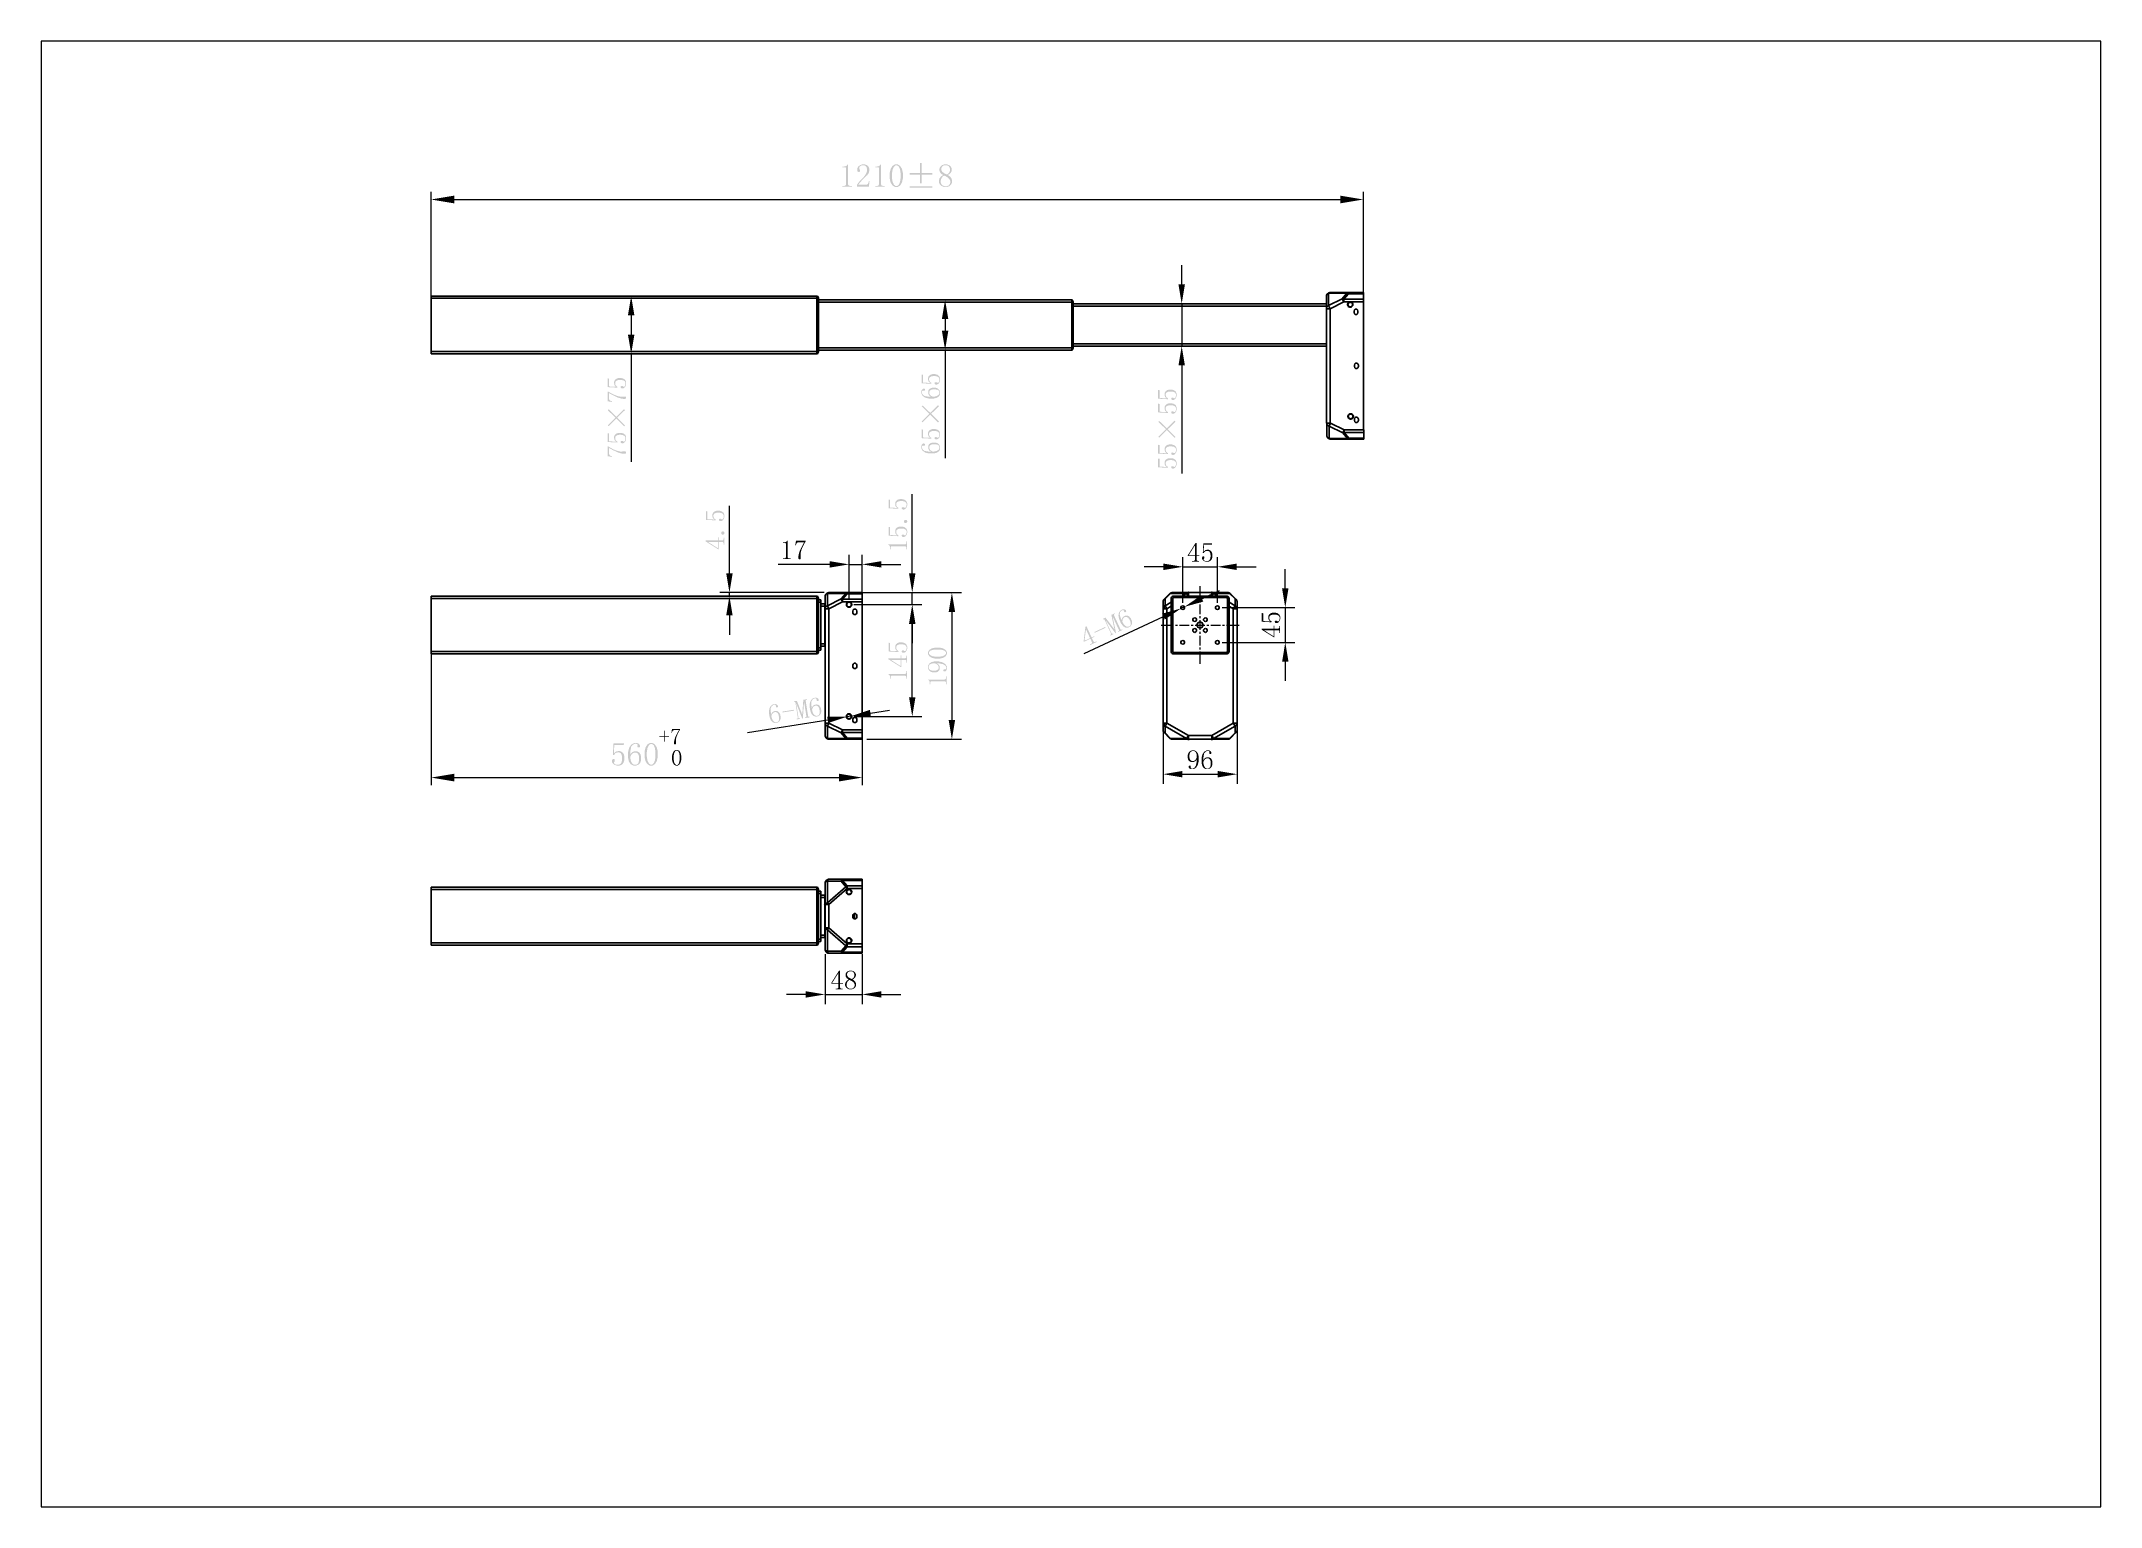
# Model space of a CAD drawing. Header units: millimetres. Extents: x 6 to 210, y 0 to 145.
import ezdxf

# ---------------------------------------------------------------- set-up
doc = ezdxf.new("R2010")
doc.units = ezdxf.units.MM

msp = doc.modelspace()

# ---------------------------------------------------------------- hatches: boundary and pattern name
h = msp.add_hatch(color=7)
edge = h.paths.add_edge_path(flags=0)
edge.add_spline(control_points=[(85.176184, 132.650705), (85.176184, 132.650705), (85.405207, 132.650705), (85.405207, 132.650705), (85.405207, 132.650705), (85.437204, 132.650705), (85.437204, 132.650705), (85.437204, 132.650705), (85.484688, 132.635218), (85.484688, 132.635218), (85.484688, 132.635218), (85.50081, 132.619414), (85.50081, 132.619414), (85.50081, 132.619414), (85.516614, 132.603503), (85.516614, 132.603503), (85.516614, 132.603503), (85.532489, 132.562299), (85.532489, 132.562299), (85.532489, 132.562299), (85.532489, 132.536899), (85.532489, 132.536899), (85.532489, 132.536899), (85.532489, 131.007219), (85.532489, 131.007219), (85.532489, 131.007219), (85.532489, 130.95649), (85.532489, 130.95649), (85.532489, 130.95649), (85.503914, 130.880607), (85.503914, 130.880607), (85.503914, 130.880607), (85.47541, 130.855489), (85.47541, 130.855489), (85.47541, 130.855489), (85.446411, 130.830089), (85.446411, 130.830089), (85.446411, 130.830089), (85.354513, 130.805007), (85.354513, 130.805007), (85.354513, 130.805007), (85.290589, 130.805007), (85.290589, 130.805007), (85.290589, 130.805007), (85.176184, 130.805007), (85.176184, 130.805007), (85.176184, 130.805007), (85.176184, 130.728595), (85.176184, 130.728595), (85.176184, 130.728595), (86.1054, 130.728595), (86.1054, 130.728595), (86.1054, 130.728595), (86.1054, 130.805007), (86.1054, 130.805007), (86.1054, 130.805007), (85.978189, 130.805007), (85.978189, 130.805007), (85.978189, 130.805007), (85.920792, 130.805007), (85.920792, 130.805007), (85.920792, 130.805007), (85.831786, 130.830089), (85.831786, 130.830089), (85.831786, 130.830089), (85.799895, 130.855807), (85.799895, 130.855807), (85.799895, 130.855807), (85.768215, 130.880607), (85.768215, 130.880607), (85.768215, 130.880607), (85.736183, 130.956807), (85.736183, 130.956807), (85.736183, 130.956807), (85.736183, 131.007219), (85.736183, 131.007219), (85.736183, 131.007219), (85.736183, 132.931199), (85.736183, 132.931199), (85.736183, 132.931199), (85.685383, 132.931199), (85.685383, 132.931199), (85.685383, 132.931199), (85.659701, 132.880116), (85.659701, 132.880116), (85.659701, 132.880116), (85.586605, 132.803599), (85.586605, 132.803599), (85.586605, 132.803599), (85.538698, 132.778305), (85.538698, 132.778305), (85.538698, 132.778305), (85.491214, 132.752905), (85.491214, 132.752905), (85.491214, 132.752905), (85.367001, 132.727117), (85.367001, 132.727117), (85.367001, 132.727117), (85.290589, 132.727117), (85.290589, 132.727117), (85.290589, 132.727117), (85.176184, 132.727117), (85.176184, 132.727117), (85.176184, 132.727117), (85.176184, 132.650705), (85.176184, 132.650705)], knot_values=[0, 0, 0, 0, 1, 1, 1, 2, 2, 2, 3, 3, 3, 4, 4, 4, 5, 5, 5, 6, 6, 6, 7, 7, 7, 8, 8, 8, 9, 9, 9, 10, 10, 10, 11, 11, 11, 12, 12, 12, 13, 13, 13, 14, 14, 14, 15, 15, 15, 16, 16, 16, 17, 17, 17, 18, 18, 18, 19, 19, 19, 20, 20, 20, 21, 21, 21, 22, 22, 22, 23, 23, 23, 24, 24, 24, 25, 25, 25, 26, 26, 26, 27, 27, 27, 28, 28, 28, 29, 29, 29, 30, 30, 30, 31, 31, 31, 32, 32, 32, 33, 33, 33, 34, 34, 34, 35, 35, 35, 35], degree=3, periodic=1)
edge = h.paths.add_edge_path(flags=0)
edge.add_spline(control_points=[(86.602111, 130.728595), (86.602111, 130.728595), (87.785892, 130.728595), (87.785892, 130.728595), (87.785892, 130.728595), (87.86241, 131.275789), (87.86241, 131.275789), (87.86241, 131.275789), (87.785892, 131.275789), (87.785892, 131.275789), (87.785892, 131.275789), (87.773016, 131.186818), (87.773016, 131.186818), (87.773016, 131.186818), (87.722216, 131.05301), (87.722216, 131.05301), (87.722216, 131.05301), (87.68401, 131.008419), (87.68401, 131.008419), (87.68401, 131.008419), (87.645804, 130.964004), (87.645804, 130.964004), (87.645804, 130.964004), (87.550484, 130.919413), (87.550484, 130.919413), (87.550484, 130.919413), (87.493193, 130.919413), (87.493193, 130.919413), (87.493193, 130.919413), (86.742305, 130.919413), (86.742305, 130.919413), (86.742305, 130.919413), (86.761002, 130.957689), (86.761002, 130.957689), (86.761002, 130.957689), (86.879007, 131.107302), (86.879007, 131.107302), (86.879007, 131.107302), (86.977608, 131.219098), (86.977608, 131.219098), (86.977608, 131.219098), (87.076209, 131.329799), (87.076209, 131.329799), (87.076209, 131.329799), (87.359314, 131.619606), (87.359314, 131.619606), (87.359314, 131.619606), (87.543887, 131.797618), (87.543887, 131.797618), (87.543887, 131.797618), (87.620404, 131.867821), (87.620404, 131.867821), (87.620404, 131.867821), (87.731812, 132.014506), (87.731812, 132.014506), (87.731812, 132.014506), (87.766807, 132.090706), (87.766807, 132.090706), (87.766807, 132.090706), (87.801697, 132.167117), (87.801697, 132.167117), (87.801697, 132.167117), (87.836692, 132.320117), (87.836692, 132.320117), (87.836692, 132.320117), (87.836692, 132.396493), (87.836692, 132.396493), (87.836692, 132.396493), (87.836692, 132.510617), (87.836692, 132.510617), (87.836692, 132.510617), (87.763809, 132.701717), (87.763809, 132.701717), (87.763809, 132.701717), (87.690607, 132.778305), (87.690607, 132.778305), (87.690607, 132.778305), (87.617194, 132.854716), (87.617194, 132.854716), (87.617194, 132.854716), (87.391311, 132.931199), (87.391311, 132.931199), (87.391311, 132.931199), (87.238311, 132.931199), (87.238311, 132.931199), (87.238311, 132.931199), (87.130184, 132.931199), (87.130184, 132.931199), (87.130184, 132.931199), (86.926808, 132.861313), (86.926808, 132.861313), (86.926808, 132.861313), (86.830994, 132.791111), (86.830994, 132.791111), (86.830994, 132.791111), (86.735602, 132.72119), (86.735602, 132.72119), (86.735602, 132.72119), (86.640106, 132.517214), (86.640106, 132.517214), (86.640106, 132.517214), (86.640106, 132.383405), (86.640106, 132.383405), (86.640106, 132.383405), (86.640106, 132.332288), (86.640106, 132.332288), (86.640106, 132.332288), (86.66159, 132.259404), (86.66159, 132.259404), (86.66159, 132.259404), (86.682792, 132.23732), (86.682792, 132.23732), (86.682792, 132.23732), (86.704311, 132.214919), (86.704311, 132.214919), (86.704311, 132.214919), (86.76199, 132.192517), (86.76199, 132.192517), (86.76199, 132.192517), (86.798714, 132.192517), (86.798714, 132.192517), (86.798714, 132.192517), (86.828912, 132.192517), (86.828912, 132.192517), (86.828912, 132.192517), (86.874597, 132.208604), (86.874597, 132.208604), (86.874597, 132.208604), (86.889696, 132.224796), (86.889696, 132.224796), (86.889696, 132.224796), (86.905006, 132.241201), (86.905006, 132.241201), (86.905006, 132.241201), (86.920211, 132.289919), (86.920211, 132.289919), (86.920211, 132.289919), (86.920211, 132.32241), (86.920211, 132.32241), (86.920211, 132.32241), (86.920211, 132.34841), (86.920211, 132.34841), (86.920211, 132.34841), (86.898092, 132.400409), (86.898092, 132.400409), (86.898092, 132.400409), (86.875796, 132.426409), (86.875796, 132.426409), (86.875796, 132.426409), (86.853289, 132.452409), (86.853289, 132.452409), (86.853289, 132.452409), (86.830994, 132.517214), (86.830994, 132.517214), (86.830994, 132.517214), (86.830994, 132.556019), (86.830994, 132.556019), (86.830994, 132.556019), (86.830994, 132.621107), (86.830994, 132.621107), (86.830994, 132.621107), (86.885004, 132.728104), (86.885004, 132.728104), (86.885004, 132.728104), (86.939402, 132.770508), (86.939402, 132.770508), (86.939402, 132.770508), (86.993483, 132.812313), (86.993483, 132.812313), (86.993483, 132.812313), (87.123905, 132.854716), (87.123905, 132.854716), (87.123905, 132.854716), (87.200211, 132.854716), (87.200211, 132.854716), (87.200211, 132.854716), (87.302305, 132.854716), (87.302305, 132.854716), (87.302305, 132.854716), (87.454916, 132.793404), (87.454916, 132.793404), (87.454916, 132.793404), (87.505716, 132.73262), (87.505716, 132.73262), (87.505716, 132.73262), (87.556799, 132.67099), (87.556799, 132.67099), (87.556799, 132.67099), (87.60781, 132.494495), (87.60781, 132.494495), (87.60781, 132.494495), (87.60781, 132.37889), (87.60781, 132.37889), (87.60781, 132.37889), (87.60781, 132.294999), (87.60781, 132.294999), (87.60781, 132.294999), (87.558316, 132.1148), (87.558316, 132.1148), (87.558316, 132.1148), (87.508715, 132.018598), (87.508715, 132.018598), (87.508715, 132.018598), (87.459714, 131.922219), (87.459714, 131.922219), (87.459714, 131.922219), (87.305303, 131.716303), (87.305303, 131.716303), (87.305303, 131.716303), (87.200211, 131.607012), (87.200211, 131.607012), (87.200211, 131.607012), (87.07949, 131.486009), (87.07949, 131.486009), (87.07949, 131.486009), (86.885004, 131.275789), (86.885004, 131.275789), (86.885004, 131.275789), (86.812085, 131.186818), (86.812085, 131.186818), (86.812085, 131.186818), (86.738883, 131.097707), (86.738883, 131.097707), (86.738883, 131.097707), (86.633791, 130.95141), (86.633791, 130.95141), (86.633791, 130.95141), (86.602111, 130.894013), (86.602111, 130.894013), (86.602111, 130.894013), (86.602111, 130.728595), (86.602111, 130.728595)], knot_values=[0, 0, 0, 0, 1, 1, 1, 2, 2, 2, 3, 3, 3, 4, 4, 4, 5, 5, 5, 6, 6, 6, 7, 7, 7, 8, 8, 8, 9, 9, 9, 10, 10, 10, 11, 11, 11, 12, 12, 12, 13, 13, 13, 14, 14, 14, 15, 15, 15, 16, 16, 16, 17, 17, 17, 18, 18, 18, 19, 19, 19, 20, 20, 20, 21, 21, 21, 22, 22, 22, 23, 23, 23, 24, 24, 24, 25, 25, 25, 26, 26, 26, 27, 27, 27, 28, 28, 28, 29, 29, 29, 30, 30, 30, 31, 31, 31, 32, 32, 32, 33, 33, 33, 34, 34, 34, 35, 35, 35, 36, 36, 36, 37, 37, 37, 38, 38, 38, 39, 39, 39, 40, 40, 40, 41, 41, 41, 42, 42, 42, 43, 43, 43, 44, 44, 44, 45, 45, 45, 46, 46, 46, 47, 47, 47, 48, 48, 48, 49, 49, 49, 50, 50, 50, 51, 51, 51, 52, 52, 52, 53, 53, 53, 54, 54, 54, 55, 55, 55, 56, 56, 56, 57, 57, 57, 58, 58, 58, 59, 59, 59, 60, 60, 60, 61, 61, 61, 62, 62, 62, 63, 63, 63, 64, 64, 64, 65, 65, 65, 66, 66, 66, 67, 67, 67, 68, 68, 68, 69, 69, 69, 70, 70, 70, 71, 71, 71, 72, 72, 72, 73, 73, 73, 74, 74, 74, 75, 75, 75, 76, 76, 76, 77, 77, 77, 77], degree=3, periodic=1)
edge = h.paths.add_edge_path(flags=0)
edge.add_spline(control_points=[(88.435215, 132.650705), (88.435215, 132.650705), (88.664415, 132.650705), (88.664415, 132.650705), (88.664415, 132.650705), (88.696306, 132.650705), (88.696306, 132.650705), (88.696306, 132.650705), (88.744107, 132.635218), (88.744107, 132.635218), (88.744107, 132.635218), (88.759982, 132.619414), (88.759982, 132.619414), (88.759982, 132.619414), (88.775787, 132.603503), (88.775787, 132.603503), (88.775787, 132.603503), (88.791591, 132.562299), (88.791591, 132.562299), (88.791591, 132.562299), (88.791591, 132.536899), (88.791591, 132.536899), (88.791591, 132.536899), (88.791591, 131.007219), (88.791591, 131.007219), (88.791591, 131.007219), (88.791591, 130.95649), (88.791591, 130.95649), (88.791591, 130.95649), (88.763299, 130.880607), (88.763299, 130.880607), (88.763299, 130.880607), (88.7343, 130.855489), (88.7343, 130.855489), (88.7343, 130.855489), (88.705584, 130.830089), (88.705584, 130.830089), (88.705584, 130.830089), (88.613297, 130.805007), (88.613297, 130.805007), (88.613297, 130.805007), (88.549586, 130.805007), (88.549586, 130.805007), (88.549586, 130.805007), (88.435215, 130.805007), (88.435215, 130.805007), (88.435215, 130.805007), (88.435215, 130.728595), (88.435215, 130.728595), (88.435215, 130.728595), (89.364502, 130.728595), (89.364502, 130.728595), (89.364502, 130.728595), (89.364502, 130.805007), (89.364502, 130.805007), (89.364502, 130.805007), (89.237009, 130.805007), (89.237009, 130.805007), (89.237009, 130.805007), (89.180211, 130.805007), (89.180211, 130.805007), (89.180211, 130.805007), (89.090888, 130.830089), (89.090888, 130.830089), (89.090888, 130.830089), (89.058891, 130.855807), (89.058891, 130.855807), (89.058891, 130.855807), (89.027317, 130.880607), (89.027317, 130.880607), (89.027317, 130.880607), (88.995285, 130.956807), (88.995285, 130.956807), (88.995285, 130.956807), (88.995285, 131.007219), (88.995285, 131.007219), (88.995285, 131.007219), (88.995285, 132.931199), (88.995285, 132.931199), (88.995285, 132.931199), (88.944485, 132.931199), (88.944485, 132.931199), (88.944485, 132.931199), (88.919085, 132.880116), (88.919085, 132.880116), (88.919085, 132.880116), (88.845602, 132.803599), (88.845602, 132.803599), (88.845602, 132.803599), (88.798082, 132.778305), (88.798082, 132.778305), (88.798082, 132.778305), (88.750387, 132.752905), (88.750387, 132.752905), (88.750387, 132.752905), (88.626386, 132.727117), (88.626386, 132.727117), (88.626386, 132.727117), (88.549586, 132.727117), (88.549586, 132.727117), (88.549586, 132.727117), (88.435215, 132.727117), (88.435215, 132.727117), (88.435215, 132.727117), (88.435215, 132.650705), (88.435215, 132.650705)], knot_values=[0, 0, 0, 0, 1, 1, 1, 2, 2, 2, 3, 3, 3, 4, 4, 4, 5, 5, 5, 6, 6, 6, 7, 7, 7, 8, 8, 8, 9, 9, 9, 10, 10, 10, 11, 11, 11, 12, 12, 12, 13, 13, 13, 14, 14, 14, 15, 15, 15, 16, 16, 16, 17, 17, 17, 18, 18, 18, 19, 19, 19, 20, 20, 20, 21, 21, 21, 22, 22, 22, 23, 23, 23, 24, 24, 24, 25, 25, 25, 26, 26, 26, 27, 27, 27, 28, 28, 28, 29, 29, 29, 30, 30, 30, 31, 31, 31, 32, 32, 32, 33, 33, 33, 34, 34, 34, 35, 35, 35, 35], degree=3, periodic=1)
edge = h.paths.add_edge_path(flags=0)
edge.add_spline(control_points=[(89.848408, 131.823618), (89.848408, 131.823618), (89.848408, 131.556), (89.848408, 131.556), (89.848408, 131.556), (89.944011, 131.142298), (89.944011, 131.142298), (89.944011, 131.142298), (90.03919, 130.996213), (90.03919, 130.996213), (90.03919, 130.996213), (90.134793, 130.849598), (90.134793, 130.849598), (90.134793, 130.849598), (90.370201, 130.702913), (90.370201, 130.702913), (90.370201, 130.702913), (90.510395, 130.702913), (90.510395, 130.702913), (90.510395, 130.702913), (90.650695, 130.702913), (90.650695, 130.702913), (90.650695, 130.702913), (90.882505, 130.852808), (90.882505, 130.852808), (90.882505, 130.852808), (90.975109, 131.002104), (90.975109, 131.002104), (90.975109, 131.002104), (91.067396, 131.151788), (91.067396, 131.151788), (91.067396, 131.151788), (91.159683, 131.562491), (91.159683, 131.562491), (91.159683, 131.562491), (91.159683, 131.823618), (91.159683, 131.823618), (91.159683, 131.823618), (91.159683, 132.08432), (91.159683, 132.08432), (91.159683, 132.08432), (91.067396, 132.491814), (91.067396, 132.491814), (91.067396, 132.491814), (90.975109, 132.638499), (90.975109, 132.638499), (90.975109, 132.638499), (90.882505, 132.784619), (90.882505, 132.784619), (90.882505, 132.784619), (90.650695, 132.931199), (90.650695, 132.931199), (90.650695, 132.931199), (90.510395, 132.931199), (90.510395, 132.931199), (90.510395, 132.931199), (90.36371, 132.931199), (90.36371, 132.931199), (90.36371, 132.931199), (90.125303, 132.778305), (90.125303, 132.778305), (90.125303, 132.778305), (90.032699, 132.625305), (90.032699, 132.625305), (90.032699, 132.625305), (89.940694, 132.472411), (89.940694, 132.472411), (89.940694, 132.472411), (89.848408, 132.071514), (89.848408, 132.071514), (89.848408, 132.071514), (89.848408, 131.823618), (89.848408, 131.823618)], knot_values=[0, 0, 0, 0, 1, 1, 1, 2, 2, 2, 3, 3, 3, 4, 4, 4, 5, 5, 5, 6, 6, 6, 7, 7, 7, 8, 8, 8, 9, 9, 9, 10, 10, 10, 11, 11, 11, 12, 12, 12, 13, 13, 13, 14, 14, 14, 15, 15, 15, 16, 16, 16, 17, 17, 17, 18, 18, 18, 19, 19, 19, 20, 20, 20, 21, 21, 21, 22, 22, 22, 23, 23, 23, 24, 24, 24, 24], degree=3, periodic=1)
edge = h.paths.add_edge_path(flags=0)
edge.add_spline(control_points=[(90.874815, 131.205904), (90.874815, 131.205904), (90.818899, 131.072307), (90.818899, 131.072307), (90.818899, 131.072307), (90.763408, 130.938604), (90.763408, 130.938604), (90.763408, 130.938604), (90.608891, 130.805007), (90.608891, 130.805007), (90.608891, 130.805007), (90.510607, 130.805007), (90.510607, 130.805007), (90.510607, 130.805007), (90.418708, 130.805007), (90.418708, 130.805007), (90.418708, 130.805007), (90.264192, 130.938604), (90.264192, 130.938604), (90.264192, 130.938604), (90.202103, 131.072307), (90.202103, 131.072307), (90.202103, 131.072307), (90.139908, 131.205904), (90.139908, 131.205904), (90.139908, 131.205904), (90.077502, 131.5814), (90.077502, 131.5814), (90.077502, 131.5814), (90.077502, 131.823618), (90.077502, 131.823618), (90.077502, 131.823618), (90.077502, 132.052394), (90.077502, 132.052394), (90.077502, 132.052394), (90.139908, 132.418401), (90.139908, 132.418401), (90.139908, 132.418401), (90.202103, 132.55542), (90.202103, 132.55542), (90.202103, 132.55542), (90.264192, 132.692298), (90.264192, 132.692298), (90.264192, 132.692298), (90.418708, 132.828999), (90.418708, 132.828999), (90.418708, 132.828999), (90.510607, 132.828999), (90.510607, 132.828999), (90.510607, 132.828999), (90.615417, 132.828999), (90.615417, 132.828999), (90.615417, 132.828999), (90.772897, 132.692298), (90.772897, 132.692298), (90.772897, 132.692298), (90.825814, 132.55542), (90.825814, 132.55542), (90.825814, 132.55542), (90.87799, 132.418401), (90.87799, 132.418401), (90.87799, 132.418401), (90.930589, 132.052394), (90.930589, 132.052394), (90.930589, 132.052394), (90.930589, 131.823618), (90.930589, 131.823618), (90.930589, 131.823618), (90.930589, 131.5814), (90.930589, 131.5814), (90.930589, 131.5814), (90.874815, 131.205904), (90.874815, 131.205904)], knot_values=[0, 0, 0, 0, 1, 1, 1, 2, 2, 2, 3, 3, 3, 4, 4, 4, 5, 5, 5, 6, 6, 6, 7, 7, 7, 8, 8, 8, 9, 9, 9, 10, 10, 10, 11, 11, 11, 12, 12, 12, 13, 13, 13, 14, 14, 14, 15, 15, 15, 16, 16, 16, 17, 17, 17, 18, 18, 18, 19, 19, 19, 20, 20, 20, 21, 21, 21, 22, 22, 22, 23, 23, 23, 24, 24, 24, 24], degree=3, periodic=1)
edge = h.paths.add_edge_path(flags=0)
edge.add_spline(control_points=[(91.834194, 131.9255), (91.834194, 131.9255), (92.852804, 131.9255), (92.852804, 131.9255), (92.852804, 131.9255), (92.852804, 131.046695), (92.852804, 131.046695), (92.852804, 131.046695), (93.005698, 131.046695), (93.005698, 131.046695), (93.005698, 131.046695), (93.005698, 131.9255), (93.005698, 131.9255), (93.005698, 131.9255), (94.062515, 131.9255), (94.062515, 131.9255), (94.062515, 131.9255), (94.062515, 132.078111), (94.062515, 132.078111), (94.062515, 132.078111), (93.005698, 132.078111), (93.005698, 132.078111), (93.005698, 132.078111), (93.005698, 133.083493), (93.005698, 133.083493), (93.005698, 133.083493), (92.852804, 133.083493), (92.852804, 133.083493), (92.852804, 133.083493), (92.852804, 132.078111), (92.852804, 132.078111), (92.852804, 132.078111), (91.834194, 132.078111), (91.834194, 132.078111), (91.834194, 132.078111), (91.834194, 131.9255), (91.834194, 131.9255)], knot_values=[0, 0, 0, 0, 1, 1, 1, 2, 2, 2, 3, 3, 3, 4, 4, 4, 5, 5, 5, 6, 6, 6, 7, 7, 7, 8, 8, 8, 9, 9, 9, 10, 10, 10, 11, 11, 11, 12, 12, 12, 12], degree=3, periodic=1)
edge = h.paths.add_edge_path(flags=0)
edge.add_spline(control_points=[(94.062515, 130.626713), (94.062515, 130.626713), (94.062515, 130.779395), (94.062515, 130.779395), (94.062515, 130.779395), (91.834406, 130.779395), (91.834406, 130.779395), (91.834406, 130.779395), (91.834406, 130.626713), (91.834406, 130.626713), (91.834406, 130.626713), (94.062515, 130.626713), (94.062515, 130.626713)], knot_values=[0, 0, 0, 0, 1, 1, 1, 2, 2, 2, 3, 3, 3, 4, 4, 4, 4], degree=3, periodic=1)
edge = h.paths.add_edge_path(flags=0)
edge.add_spline(control_points=[(94.724396, 131.250706), (94.724396, 131.250706), (94.724396, 131.142298), (94.724396, 131.142298), (94.724396, 131.142298), (94.819717, 130.95141), (94.819717, 130.95141), (94.819717, 130.95141), (94.915284, 130.868401), (94.915284, 130.868401), (94.915284, 130.868401), (95.010887, 130.785886), (95.010887, 130.785886), (95.010887, 130.785886), (95.239593, 130.702913), (95.239593, 130.702913), (95.239593, 130.702913), (95.373402, 130.702913), (95.373402, 130.702913), (95.373402, 130.702913), (95.519804, 130.702913), (95.519804, 130.702913), (95.519804, 130.702913), (95.755495, 130.785886), (95.755495, 130.785886), (95.755495, 130.785886), (95.844783, 130.868401), (95.844783, 130.868401), (95.844783, 130.868401), (95.933507, 130.95141), (95.933507, 130.95141), (95.933507, 130.95141), (96.022901, 131.154786), (96.022901, 131.154786), (96.022901, 131.154786), (96.022901, 131.275789), (96.022901, 131.275789), (96.022901, 131.275789), (96.022901, 131.364795), (96.022901, 131.364795), (96.022901, 131.364795), (95.971783, 131.530918), (95.971783, 131.530918), (95.971783, 131.530918), (95.920983, 131.607012), (95.920983, 131.607012), (95.920983, 131.607012), (95.869901, 131.683494), (95.869901, 131.683494), (95.869901, 131.683494), (95.710692, 131.823618), (95.710692, 131.823618), (95.710692, 131.823618), (95.602884, 131.887012), (95.602884, 131.887012), (95.602884, 131.887012), (95.704695, 131.937706), (95.704695, 131.937706), (95.704695, 131.937706), (95.854097, 132.05571), (95.854097, 132.05571), (95.854097, 132.05571), (95.901898, 132.122597), (95.901898, 132.122597), (95.901898, 132.122597), (95.949699, 132.189519), (95.949699, 132.189519), (95.949699, 132.189519), (95.997501, 132.332288), (95.997501, 132.332288), (95.997501, 132.332288), (95.997501, 132.409017), (95.997501, 132.409017), (95.997501, 132.409017), (95.997501, 132.517214), (95.997501, 132.517214), (95.997501, 132.517214), (95.914704, 132.701717), (95.914704, 132.701717), (95.914704, 132.701717), (95.832013, 132.778305), (95.832013, 132.778305), (95.832013, 132.778305), (95.748898, 132.854716), (95.748898, 132.854716), (95.748898, 132.854716), (95.532716, 132.931199), (95.532716, 132.931199), (95.532716, 132.931199), (95.398802, 132.931199), (95.398802, 132.931199), (95.398802, 132.931199), (95.252787, 132.931199), (95.252787, 132.931199), (95.252787, 132.931199), (95.023411, 132.854716), (95.023411, 132.854716), (95.023411, 132.854716), (94.940684, 132.778305), (94.940684, 132.778305), (94.940684, 132.778305), (94.858205, 132.701717), (94.858205, 132.701717), (94.858205, 132.701717), (94.775091, 132.517214), (94.775091, 132.517214), (94.775091, 132.517214), (94.775091, 132.409017), (94.775091, 132.409017), (94.775091, 132.409017), (94.775091, 132.326714), (94.775091, 132.326714), (94.775091, 132.326714), (94.823597, 132.176713), (94.823597, 132.176713), (94.823597, 132.176713), (94.871716, 132.10972), (94.871716, 132.10972), (94.871716, 132.10972), (94.920012, 132.043186), (94.920012, 132.043186), (94.920012, 132.043186), (95.058583, 131.931391), (95.058583, 131.931391), (95.058583, 131.931391), (95.148506, 131.887012), (95.148506, 131.887012), (95.148506, 131.887012), (95.045812, 131.829615), (95.045812, 131.829615), (95.045812, 131.829615), (94.888085, 131.696018), (94.888085, 131.696018), (94.888085, 131.696018), (94.833687, 131.619606), (94.833687, 131.619606), (94.833687, 131.619606), (94.779006, 131.543089), (94.779006, 131.543089), (94.779006, 131.543089), (94.724396, 131.358903), (94.724396, 131.358903), (94.724396, 131.358903), (94.724396, 131.250706), (94.724396, 131.250706)], knot_values=[0, 0, 0, 0, 1, 1, 1, 2, 2, 2, 3, 3, 3, 4, 4, 4, 5, 5, 5, 6, 6, 6, 7, 7, 7, 8, 8, 8, 9, 9, 9, 10, 10, 10, 11, 11, 11, 12, 12, 12, 13, 13, 13, 14, 14, 14, 15, 15, 15, 16, 16, 16, 17, 17, 17, 18, 18, 18, 19, 19, 19, 20, 20, 20, 21, 21, 21, 22, 22, 22, 23, 23, 23, 24, 24, 24, 25, 25, 25, 26, 26, 26, 27, 27, 27, 28, 28, 28, 29, 29, 29, 30, 30, 30, 31, 31, 31, 32, 32, 32, 33, 33, 33, 34, 34, 34, 35, 35, 35, 36, 36, 36, 37, 37, 37, 38, 38, 38, 39, 39, 39, 40, 40, 40, 41, 41, 41, 42, 42, 42, 43, 43, 43, 44, 44, 44, 45, 45, 45, 46, 46, 46, 47, 47, 47, 48, 48, 48, 48], degree=3, periodic=1)
edge = h.paths.add_edge_path(flags=0)
edge.add_spline(control_points=[(95.789785, 130.972894), (95.789785, 130.972894), (95.734893, 130.908406), (95.734893, 130.908406), (95.734893, 130.908406), (95.679895, 130.843918), (95.679895, 130.843918), (95.679895, 130.843918), (95.502801, 130.779395), (95.502801, 130.779395), (95.502801, 130.779395), (95.379787, 130.779395), (95.379787, 130.779395), (95.379787, 130.779395), (95.276705, 130.779395), (95.276705, 130.779395), (95.276705, 130.779395), (95.105502, 130.843918), (95.105502, 130.843918), (95.105502, 130.843918), (95.038016, 130.908406), (95.038016, 130.908406), (95.038016, 130.908406), (94.970212, 130.972894), (94.970212, 130.972894), (94.970212, 130.972894), (94.90269, 131.140499), (94.90269, 131.140499), (94.90269, 131.140499), (94.90269, 131.243192), (94.90269, 131.243192), (94.90269, 131.243192), (94.90269, 131.333503), (94.90269, 131.333503), (94.90269, 131.333503), (94.9446, 131.50132), (94.9446, 131.50132), (94.9446, 131.50132), (94.986687, 131.578296), (94.986687, 131.578296), (94.986687, 131.578296), (95.028702, 131.655695), (95.028702, 131.655695), (95.028702, 131.655695), (95.148188, 131.784812), (95.148188, 131.784812), (95.148188, 131.784812), (95.226187, 131.836212), (95.226187, 131.836212), (95.226187, 131.836212), (95.380986, 131.771618), (95.380986, 131.771618), (95.380986, 131.771618), (95.612691, 131.629696), (95.612691, 131.629696), (95.612691, 131.629696), (95.69009, 131.552402), (95.69009, 131.552402), (95.69009, 131.552402), (95.767102, 131.475003), (95.767102, 131.475003), (95.767102, 131.475003), (95.844783, 131.313995), (95.844783, 131.313995), (95.844783, 131.313995), (95.844783, 131.230386), (95.844783, 131.230386), (95.844783, 131.230386), (95.844783, 131.133902), (95.844783, 131.133902), (95.844783, 131.133902), (95.789785, 130.972894), (95.789785, 130.972894)], knot_values=[0, 0, 0, 0, 1, 1, 1, 2, 2, 2, 3, 3, 3, 4, 4, 4, 5, 5, 5, 6, 6, 6, 7, 7, 7, 8, 8, 8, 9, 9, 9, 10, 10, 10, 11, 11, 11, 12, 12, 12, 13, 13, 13, 14, 14, 14, 15, 15, 15, 16, 16, 16, 17, 17, 17, 18, 18, 18, 19, 19, 19, 20, 20, 20, 21, 21, 21, 22, 22, 22, 23, 23, 23, 24, 24, 24, 24], degree=3, periodic=1)
edge = h.paths.add_edge_path(flags=0)
edge.add_spline(control_points=[(95.780895, 132.189801), (95.780895, 132.189801), (95.742689, 132.131593), (95.742689, 132.131593), (95.742689, 132.131593), (95.704695, 132.073596), (95.704695, 132.073596), (95.704695, 132.073596), (95.590007, 131.976794), (95.590007, 131.976794), (95.590007, 131.976794), (95.513596, 131.937706), (95.513596, 131.937706), (95.513596, 131.937706), (95.379787, 131.989388), (95.379787, 131.989388), (95.379787, 131.989388), (95.172812, 132.108909), (95.172812, 132.108909), (95.172812, 132.108909), (95.099893, 132.176713), (95.099893, 132.176713), (95.099893, 132.176713), (95.026692, 132.244411), (95.026692, 132.244411), (95.026692, 132.244411), (94.95349, 132.383017), (94.95349, 132.383017), (94.95349, 132.383017), (94.95349, 132.454419), (94.95349, 132.454419), (94.95349, 132.454419), (94.95349, 132.525504), (94.95349, 132.525504), (94.95349, 132.525504), (95.00429, 132.6609), (95.00429, 132.6609), (95.00429, 132.6609), (95.055302, 132.725388), (95.055302, 132.725388), (95.055302, 132.725388), (95.106102, 132.789911), (95.106102, 132.789911), (95.106102, 132.789911), (95.278187, 132.854716), (95.278187, 132.854716), (95.278187, 132.854716), (95.398802, 132.854716), (95.398802, 132.854716), (95.398802, 132.854716), (95.507316, 132.854716), (95.507316, 132.854716), (95.507316, 132.854716), (95.666489, 132.786595), (95.666489, 132.786595), (95.666489, 132.786595), (95.717289, 132.719109), (95.717289, 132.719109), (95.717289, 132.719109), (95.768301, 132.651305), (95.768301, 132.651305), (95.768301, 132.651305), (95.819101, 132.492908), (95.819101, 132.492908), (95.819101, 132.492908), (95.819101, 132.402491), (95.819101, 132.402491), (95.819101, 132.402491), (95.819101, 132.325091), (95.819101, 132.325091), (95.819101, 132.325091), (95.780895, 132.189801), (95.780895, 132.189801)], knot_values=[0, 0, 0, 0, 1, 1, 1, 2, 2, 2, 3, 3, 3, 4, 4, 4, 5, 5, 5, 6, 6, 6, 7, 7, 7, 8, 8, 8, 9, 9, 9, 10, 10, 10, 11, 11, 11, 12, 12, 12, 13, 13, 13, 14, 14, 14, 15, 15, 15, 16, 16, 16, 17, 17, 17, 18, 18, 18, 19, 19, 19, 20, 20, 20, 21, 21, 21, 22, 22, 22, 23, 23, 23, 24, 24, 24, 24], degree=3, periodic=1)
h = msp.add_hatch(color=7)
h.dxf.hatch_style = 2
h.paths.add_polyline_path([(46.754097, 129.080594), (46.754097, 129.844711), (44.462912, 129.462405)])
h = msp.add_hatch(color=7)
h.dxf.hatch_style = 2
h.paths.add_polyline_path([(134.444599, 129.080594), (136.736208, 129.462405), (134.444599, 129.844711)])
h = msp.add_hatch(color=7)
h.dxf.hatch_style = 2
h.paths.add_polyline_path([(118.751914, 119.145807), (119.070296, 121.055393), (118.433497, 121.055393)])
h = msp.add_hatch(color=7)
h.dxf.hatch_style = 2
h.paths.add_polyline_path([(64.581299, 117.999809), (64.262917, 119.909289), (63.944817, 117.999809)])
h = msp.add_hatch(color=7)
h.dxf.hatch_style = 2
h.paths.add_polyline_path([(95.653789, 117.617997), (95.335407, 119.527619), (95.01699, 117.617997)])
h = msp.add_hatch(color=7)
edge = h.paths.add_edge_path(flags=0)
edge.add_spline(control_points=[(135.403548, 119.165641), (135.336088, 119.147523), (135.26607, 119.187893), (135.247952, 119.255352), (135.229834, 119.322811), (135.270204, 119.392829), (135.337663, 119.410947), (135.337663, 119.410947), (135.337663, 119.410947), (135.337663, 119.410947), (135.337663, 119.410947), (135.358547, 119.416557), (135.358547, 119.416557), (135.426007, 119.434675), (135.496025, 119.394305), (135.514143, 119.326846), (135.532261, 119.259386), (135.491891, 119.189368), (135.424432, 119.17125), (135.424432, 119.17125), (135.424432, 119.17125), (135.424432, 119.17125), (135.424432, 119.17125), (135.403548, 119.165641), (135.403548, 119.165641)], knot_values=[0, 0, 0, 0, 1, 1, 1, 2, 2, 2, 3, 3, 3, 4, 4, 4, 5, 5, 5, 6, 6, 6, 7, 7, 7, 8, 8, 8, 8], degree=3, periodic=1)
h = msp.add_hatch(color=7)
h.dxf.hatch_style = 2
h.paths.add_polyline_path([(95.335196, 114.562518), (95.653613, 116.472387), (95.016814, 116.472387)])
h = msp.add_hatch(color=7)
h.dxf.hatch_style = 2
h.paths.add_polyline_path([(64.263094, 114.180813), (64.581405, 116.090293), (63.944606, 116.090293)])
h = msp.add_hatch(color=7)
h.dxf.hatch_style = 2
h.paths.add_polyline_path([(119.070296, 113.034991), (118.751809, 114.944189), (118.433709, 113.034991)])
h = msp.add_hatch(color=7)
edge = h.paths.add_edge_path(flags=0)
edge.add_spline(control_points=[(92.980016, 110.417591), (92.980016, 110.417591), (92.980016, 110.265897), (92.980016, 110.265897), (92.980016, 110.265897), (93.110297, 110.024314), (93.110297, 110.024314), (93.110297, 110.024314), (93.239907, 109.934921), (93.239907, 109.934921), (93.239907, 109.934921), (93.370082, 109.845597), (93.370082, 109.845597), (93.370082, 109.845597), (93.744097, 109.757015), (93.744097, 109.757015), (93.744097, 109.757015), (93.987796, 109.757015), (93.987796, 109.757015), (93.987796, 109.757015), (94.194806, 109.757015), (94.194806, 109.757015), (94.194806, 109.757015), (94.510507, 109.830498), (94.510507, 109.830498), (94.510507, 109.830498), (94.618986, 109.903594), (94.618986, 109.903594), (94.618986, 109.903594), (94.727995, 109.977395), (94.727995, 109.977395), (94.727995, 109.977395), (94.836686, 110.192801), (94.836686, 110.192801), (94.836686, 110.192801), (94.836686, 110.334618), (94.836686, 110.334618), (94.836686, 110.334618), (94.836686, 110.434419), (94.836686, 110.434419), (94.836686, 110.434419), (94.759709, 110.609996), (94.759709, 110.609996), (94.759709, 110.609996), (94.683192, 110.686514), (94.683192, 110.686514), (94.683192, 110.686514), (94.60611, 110.762714), (94.60611, 110.762714), (94.60611, 110.762714), (94.369784, 110.83849), (94.369784, 110.83849), (94.369784, 110.83849), (94.210611, 110.83849), (94.210611, 110.83849), (94.210611, 110.83849), (94.104883, 110.83849), (94.104883, 110.83849), (94.104883, 110.83849), (93.913784, 110.782998), (93.913784, 110.782998), (93.913784, 110.782998), (93.828588, 110.727401), (93.828588, 110.727401), (93.828588, 110.727401), (93.744097, 110.671591), (93.744097, 110.671591), (93.744097, 110.671591), (93.658902, 110.488817), (93.658902, 110.488817), (93.658902, 110.488817), (93.658902, 110.361499), (93.658902, 110.361499), (93.658902, 110.361499), (93.658902, 110.297611), (93.658902, 110.297611), (93.658902, 110.297611), (93.693897, 110.17809), (93.693897, 110.17809), (93.693897, 110.17809), (93.728293, 110.122598), (93.728293, 110.122598), (93.728293, 110.122598), (93.762583, 110.067001), (93.762583, 110.067001), (93.762583, 110.067001), (93.865912, 109.979088), (93.865912, 109.979088), (93.865912, 109.979088), (93.934986, 109.947515), (93.934986, 109.947515), (93.934986, 109.947515), (93.656009, 109.947515), (93.656009, 109.947515), (93.656009, 109.947515), (93.293283, 110.01232), (93.293283, 110.01232), (93.293283, 110.01232), (93.210309, 110.077408), (93.210309, 110.077408), (93.210309, 110.077408), (93.126913, 110.142319), (93.126913, 110.142319), (93.126913, 110.142319), (93.04401, 110.298811), (93.04401, 110.298811), (93.04401, 110.298811), (93.04401, 110.390498), (93.04401, 110.390498), (93.04401, 110.390498), (93.04401, 110.433819), (93.04401, 110.433819), (93.04401, 110.433819), (93.057698, 110.493297), (93.057698, 110.493297), (93.057698, 110.493297), (93.071386, 110.509313), (93.071386, 110.509313), (93.071386, 110.509313), (93.085109, 110.525788), (93.085109, 110.525788), (93.085109, 110.525788), (93.120704, 110.541593), (93.120704, 110.541593), (93.120704, 110.541593), (93.142788, 110.541593), (93.142788, 110.541593), (93.142788, 110.541593), (93.1539, 110.541593), (93.1539, 110.541593), (93.1539, 110.541593), (93.175984, 110.539194), (93.175984, 110.539194), (93.175984, 110.539194), (93.186709, 110.536513), (93.186709, 110.536513), (93.186709, 110.536513), (93.197715, 110.533796), (93.197715, 110.533796), (93.197715, 110.533796), (93.219905, 110.531221), (93.219905, 110.531221), (93.219905, 110.531221), (93.230912, 110.531221), (93.230912, 110.531221), (93.230912, 110.531221), (93.258393, 110.531221), (93.258393, 110.531221), (93.258393, 110.531221), (93.299597, 110.543709), (93.299597, 110.543709), (93.299597, 110.543709), (93.313391, 110.556303), (93.313391, 110.556303), (93.313391, 110.556303), (93.327114, 110.568792), (93.327114, 110.568792), (93.327114, 110.568792), (93.340802, 110.607103), (93.340802, 110.607103), (93.340802, 110.607103), (93.340802, 110.632115), (93.340802, 110.632115), (93.340802, 110.632115), (93.340802, 110.662595), (93.340802, 110.662595), (93.340802, 110.662595), (93.324997, 110.705317), (93.324997, 110.705317), (93.324997, 110.705317), (93.309193, 110.717911), (93.309193, 110.717911), (93.309193, 110.717911), (93.293283, 110.730717), (93.293283, 110.730717), (93.293283, 110.730717), (93.245199, 110.743205), (93.245199, 110.743205), (93.245199, 110.743205), (93.213308, 110.743205), (93.213308, 110.743205), (93.213308, 110.743205), (93.181593, 110.743205), (93.181593, 110.743205), (93.181593, 110.743205), (93.107616, 110.698402), (93.107616, 110.698402), (93.107616, 110.698402), (93.064894, 110.653988), (93.064894, 110.653988), (93.064894, 110.653988), (93.022491, 110.609396), (93.022491, 110.609396), (93.022491, 110.609396), (92.980016, 110.491392), (92.980016, 110.491392), (92.980016, 110.491392), (92.980016, 110.417591), (92.980016, 110.417591)], knot_values=[0, 0, 0, 0, 1, 1, 1, 2, 2, 2, 3, 3, 3, 4, 4, 4, 5, 5, 5, 6, 6, 6, 7, 7, 7, 8, 8, 8, 9, 9, 9, 10, 10, 10, 11, 11, 11, 12, 12, 12, 13, 13, 13, 14, 14, 14, 15, 15, 15, 16, 16, 16, 17, 17, 17, 18, 18, 18, 19, 19, 19, 20, 20, 20, 21, 21, 21, 22, 22, 22, 23, 23, 23, 24, 24, 24, 25, 25, 25, 26, 26, 26, 27, 27, 27, 28, 28, 28, 29, 29, 29, 30, 30, 30, 31, 31, 31, 32, 32, 32, 33, 33, 33, 34, 34, 34, 35, 35, 35, 36, 36, 36, 37, 37, 37, 38, 38, 38, 39, 39, 39, 40, 40, 40, 41, 41, 41, 42, 42, 42, 43, 43, 43, 44, 44, 44, 45, 45, 45, 46, 46, 46, 47, 47, 47, 48, 48, 48, 49, 49, 49, 50, 50, 50, 51, 51, 51, 52, 52, 52, 53, 53, 53, 54, 54, 54, 55, 55, 55, 56, 56, 56, 57, 57, 57, 58, 58, 58, 59, 59, 59, 60, 60, 60, 61, 61, 61, 62, 62, 62, 63, 63, 63, 64, 64, 64, 65, 65, 65, 66, 66, 66, 66], degree=3, periodic=1)
edge = h.paths.add_edge_path(flags=0)
edge.add_spline(control_points=[(94.684109, 110.117518), (94.684109, 110.117518), (94.595103, 110.060686), (94.595103, 110.060686), (94.595103, 110.060686), (94.506415, 110.004312), (94.506415, 110.004312), (94.506415, 110.004312), (94.255802, 109.947515), (94.255802, 109.947515), (94.255802, 109.947515), (94.094088, 109.947515), (94.094088, 109.947515), (94.094088, 109.947515), (93.998486, 109.990801), (93.998486, 109.990801), (93.998486, 109.990801), (93.868699, 110.084886), (93.868699, 110.084886), (93.868699, 110.084886), (93.834303, 110.135898), (93.834303, 110.135898), (93.834303, 110.135898), (93.799695, 110.187298), (93.799695, 110.187298), (93.799695, 110.187298), (93.765299, 110.297611), (93.765299, 110.297611), (93.765299, 110.297611), (93.765299, 110.357019), (93.765299, 110.357019), (93.765299, 110.357019), (93.765299, 110.421189), (93.765299, 110.421189), (93.765299, 110.421189), (93.824107, 110.531997), (93.824107, 110.531997), (93.824107, 110.531997), (93.883304, 110.577399), (93.883304, 110.577399), (93.883304, 110.577399), (93.942217, 110.623119), (93.942217, 110.623119), (93.942217, 110.623119), (94.108199, 110.66891), (94.108199, 110.66891), (94.108199, 110.66891), (94.215514, 110.66891), (94.215514, 110.66891), (94.215514, 110.66891), (94.376416, 110.66891), (94.376416, 110.66891), (94.376416, 110.66891), (94.596303, 110.626189), (94.596303, 110.626189), (94.596303, 110.626189), (94.655111, 110.582797), (94.655111, 110.582797), (94.655111, 110.582797), (94.714307, 110.540217), (94.714307, 110.540217), (94.714307, 110.540217), (94.773115, 110.416109), (94.773115, 110.416109), (94.773115, 110.416109), (94.773115, 110.335218), (94.773115, 110.335218), (94.773115, 110.335218), (94.773115, 110.254608), (94.773115, 110.254608), (94.773115, 110.254608), (94.684109, 110.117518), (94.684109, 110.117518)], knot_values=[0, 0, 0, 0, 1, 1, 1, 2, 2, 2, 3, 3, 3, 4, 4, 4, 5, 5, 5, 6, 6, 6, 7, 7, 7, 8, 8, 8, 9, 9, 9, 10, 10, 10, 11, 11, 11, 12, 12, 12, 13, 13, 13, 14, 14, 14, 15, 15, 15, 16, 16, 16, 17, 17, 17, 18, 18, 18, 19, 19, 19, 20, 20, 20, 21, 21, 21, 22, 22, 22, 23, 23, 23, 24, 24, 24, 24], degree=3, periodic=1)
edge = h.paths.add_edge_path(flags=0)
edge.add_spline(control_points=[(92.980016, 104.985801), (92.980016, 104.985801), (92.980016, 104.833789), (92.980016, 104.833789), (92.980016, 104.833789), (93.110297, 104.592419), (93.110297, 104.592419), (93.110297, 104.592419), (93.239907, 104.503095), (93.239907, 104.503095), (93.239907, 104.503095), (93.370082, 104.413807), (93.370082, 104.413807), (93.370082, 104.413807), (93.744097, 104.324801), (93.744097, 104.324801), (93.744097, 104.324801), (93.987796, 104.324801), (93.987796, 104.324801), (93.987796, 104.324801), (94.194806, 104.324801), (94.194806, 104.324801), (94.194806, 104.324801), (94.510507, 104.398214), (94.510507, 104.398214), (94.510507, 104.398214), (94.618986, 104.471698), (94.618986, 104.471698), (94.618986, 104.471698), (94.727995, 104.545605), (94.727995, 104.545605), (94.727995, 104.545605), (94.836686, 104.760905), (94.836686, 104.760905), (94.836686, 104.760905), (94.836686, 104.902404), (94.836686, 104.902404), (94.836686, 104.902404), (94.836686, 105.002311), (94.836686, 105.002311), (94.836686, 105.002311), (94.759709, 105.1781), (94.759709, 105.1781), (94.759709, 105.1781), (94.683192, 105.2549), (94.683192, 105.2549), (94.683192, 105.2549), (94.60611, 105.330818), (94.60611, 105.330818), (94.60611, 105.330818), (94.369784, 105.407018), (94.369784, 105.407018), (94.369784, 105.407018), (94.210611, 105.407018), (94.210611, 105.407018), (94.210611, 105.407018), (94.104883, 105.407018), (94.104883, 105.407018), (94.104883, 105.407018), (93.913784, 105.35142), (93.913784, 105.35142), (93.913784, 105.35142), (93.828588, 105.295187), (93.828588, 105.295187), (93.828588, 105.295187), (93.744097, 105.239695), (93.744097, 105.239695), (93.744097, 105.239695), (93.658902, 105.056886), (93.658902, 105.056886), (93.658902, 105.056886), (93.658902, 104.929392), (93.658902, 104.929392), (93.658902, 104.929392), (93.658902, 104.865716), (93.658902, 104.865716), (93.658902, 104.865716), (93.693897, 104.746618), (93.693897, 104.746618), (93.693897, 104.746618), (93.728293, 104.690703), (93.728293, 104.690703), (93.728293, 104.690703), (93.762583, 104.635105), (93.762583, 104.635105), (93.762583, 104.635105), (93.865912, 104.547616), (93.865912, 104.547616), (93.865912, 104.547616), (93.934986, 104.515689), (93.934986, 104.515689), (93.934986, 104.515689), (93.656009, 104.515689), (93.656009, 104.515689), (93.656009, 104.515689), (93.293283, 104.580389), (93.293283, 104.580389), (93.293283, 104.580389), (93.210309, 104.6453), (93.210309, 104.6453), (93.210309, 104.6453), (93.126913, 104.710105), (93.126913, 104.710105), (93.126913, 104.710105), (93.04401, 104.866915), (93.04401, 104.866915), (93.04401, 104.866915), (93.04401, 104.958919), (93.04401, 104.958919), (93.04401, 104.958919), (93.04401, 105.002311), (93.04401, 105.002311), (93.04401, 105.002311), (93.057698, 105.061401), (93.057698, 105.061401), (93.057698, 105.061401), (93.071386, 105.077488), (93.071386, 105.077488), (93.071386, 105.077488), (93.085109, 105.09361), (93.085109, 105.09361), (93.085109, 105.09361), (93.120704, 105.109803), (93.120704, 105.109803), (93.120704, 105.109803), (93.142788, 105.109803), (93.142788, 105.109803), (93.142788, 105.109803), (93.1539, 105.109803), (93.1539, 105.109803), (93.1539, 105.109803), (93.175984, 105.107086), (93.175984, 105.107086), (93.175984, 105.107086), (93.186709, 105.104405), (93.186709, 105.104405), (93.186709, 105.104405), (93.197715, 105.101689), (93.197715, 105.101689), (93.197715, 105.101689), (93.219905, 105.099008), (93.219905, 105.099008), (93.219905, 105.099008), (93.230912, 105.099008), (93.230912, 105.099008), (93.230912, 105.099008), (93.258393, 105.099008), (93.258393, 105.099008), (93.258393, 105.099008), (93.299597, 105.112201), (93.299597, 105.112201), (93.299597, 105.112201), (93.313391, 105.12469), (93.313391, 105.12469), (93.313391, 105.12469), (93.327114, 105.137002), (93.327114, 105.137002), (93.327114, 105.137002), (93.340802, 105.17489), (93.340802, 105.17489), (93.340802, 105.17489), (93.340802, 105.200608), (93.340802, 105.200608), (93.340802, 105.200608), (93.340802, 105.230488), (93.340802, 105.230488), (93.340802, 105.230488), (93.324997, 105.273491), (93.324997, 105.273491), (93.324997, 105.273491), (93.309193, 105.286297), (93.309193, 105.286297), (93.309193, 105.286297), (93.293283, 105.298503), (93.293283, 105.298503), (93.293283, 105.298503), (93.245199, 105.311415), (93.245199, 105.311415), (93.245199, 105.311415), (93.213308, 105.311415), (93.213308, 105.311415), (93.213308, 105.311415), (93.181593, 105.311415), (93.181593, 105.311415), (93.181593, 105.311415), (93.107616, 105.266894), (93.107616, 105.266894), (93.107616, 105.266894), (93.064894, 105.222303), (93.064894, 105.222303), (93.064894, 105.222303), (93.022491, 105.177501), (93.022491, 105.177501), (93.022491, 105.177501), (92.980016, 105.059602), (92.980016, 105.059602), (92.980016, 105.059602), (92.980016, 104.985801), (92.980016, 104.985801)], knot_values=[0, 0, 0, 0, 1, 1, 1, 2, 2, 2, 3, 3, 3, 4, 4, 4, 5, 5, 5, 6, 6, 6, 7, 7, 7, 8, 8, 8, 9, 9, 9, 10, 10, 10, 11, 11, 11, 12, 12, 12, 13, 13, 13, 14, 14, 14, 15, 15, 15, 16, 16, 16, 17, 17, 17, 18, 18, 18, 19, 19, 19, 20, 20, 20, 21, 21, 21, 22, 22, 22, 23, 23, 23, 24, 24, 24, 25, 25, 25, 26, 26, 26, 27, 27, 27, 28, 28, 28, 29, 29, 29, 30, 30, 30, 31, 31, 31, 32, 32, 32, 33, 33, 33, 34, 34, 34, 35, 35, 35, 36, 36, 36, 37, 37, 37, 38, 38, 38, 39, 39, 39, 40, 40, 40, 41, 41, 41, 42, 42, 42, 43, 43, 43, 44, 44, 44, 45, 45, 45, 46, 46, 46, 47, 47, 47, 48, 48, 48, 49, 49, 49, 50, 50, 50, 51, 51, 51, 52, 52, 52, 53, 53, 53, 54, 54, 54, 55, 55, 55, 56, 56, 56, 57, 57, 57, 58, 58, 58, 59, 59, 59, 60, 60, 60, 61, 61, 61, 62, 62, 62, 63, 63, 63, 64, 64, 64, 65, 65, 65, 66, 66, 66, 66], degree=3, periodic=1)
edge = h.paths.add_edge_path(flags=0)
edge.add_spline(control_points=[(94.684109, 104.684988), (94.684109, 104.684988), (94.595103, 104.628508), (94.595103, 104.628508), (94.595103, 104.628508), (94.506415, 104.572416), (94.506415, 104.572416), (94.506415, 104.572416), (94.255802, 104.515689), (94.255802, 104.515689), (94.255802, 104.515689), (94.094088, 104.515689), (94.094088, 104.515689), (94.094088, 104.515689), (93.998486, 104.558905), (93.998486, 104.558905), (93.998486, 104.558905), (93.868699, 104.653096), (93.868699, 104.653096), (93.868699, 104.653096), (93.834303, 104.704108), (93.834303, 104.704108), (93.834303, 104.704108), (93.799695, 104.75519), (93.799695, 104.75519), (93.799695, 104.75519), (93.765299, 104.865398), (93.765299, 104.865398), (93.765299, 104.865398), (93.765299, 104.924488), (93.765299, 104.924488), (93.765299, 104.924488), (93.765299, 104.989399), (93.765299, 104.989399), (93.765299, 104.989399), (93.824107, 105.099607), (93.824107, 105.099607), (93.824107, 105.099607), (93.883304, 105.145609), (93.883304, 105.145609), (93.883304, 105.145609), (93.942217, 105.191294), (93.942217, 105.191294), (93.942217, 105.191294), (94.108199, 105.237014), (94.108199, 105.237014), (94.108199, 105.237014), (94.215514, 105.237014), (94.215514, 105.237014), (94.215514, 105.237014), (94.376416, 105.237014), (94.376416, 105.237014), (94.376416, 105.237014), (94.596303, 105.194011), (94.596303, 105.194011), (94.596303, 105.194011), (94.655111, 105.150901), (94.655111, 105.150901), (94.655111, 105.150901), (94.714307, 105.107898), (94.714307, 105.107898), (94.714307, 105.107898), (94.773115, 104.984002), (94.773115, 104.984002), (94.773115, 104.984002), (94.773115, 104.903004), (94.773115, 104.903004), (94.773115, 104.903004), (94.773115, 104.822712), (94.773115, 104.822712), (94.773115, 104.822712), (94.684109, 104.684988), (94.684109, 104.684988)], knot_values=[0, 0, 0, 0, 1, 1, 1, 2, 2, 2, 3, 3, 3, 4, 4, 4, 5, 5, 5, 6, 6, 6, 7, 7, 7, 8, 8, 8, 9, 9, 9, 10, 10, 10, 11, 11, 11, 12, 12, 12, 13, 13, 13, 14, 14, 14, 15, 15, 15, 16, 16, 16, 17, 17, 17, 18, 18, 18, 19, 19, 19, 20, 20, 20, 21, 21, 21, 22, 22, 22, 23, 23, 23, 24, 24, 24, 24], degree=3, periodic=1)
edge = h.paths.add_edge_path(flags=0)
edge.add_spline(control_points=[(93.001183, 111.273818), (93.001183, 111.273818), (93.966912, 111.220619), (93.966912, 111.220619), (93.966912, 111.220619), (93.977389, 111.314599), (93.977389, 111.314599), (93.977389, 111.314599), (93.908704, 111.351711), (93.908704, 111.351711), (93.908704, 111.351711), (93.818216, 111.429993), (93.818216, 111.429993), (93.818216, 111.429993), (93.796908, 111.472114), (93.796908, 111.472114), (93.796908, 111.472114), (93.775812, 111.513601), (93.775812, 111.513601), (93.775812, 111.513601), (93.754504, 111.613014), (93.754504, 111.613014), (93.754504, 111.613014), (93.754504, 111.670693), (93.754504, 111.670693), (93.754504, 111.670693), (93.754504, 111.749292), (93.754504, 111.749292), (93.754504, 111.749292), (93.821391, 111.867014), (93.821391, 111.867014), (93.821391, 111.867014), (93.888595, 111.905819), (93.888595, 111.905819), (93.888595, 111.905819), (93.955517, 111.945507), (93.955517, 111.945507), (93.955517, 111.945507), (94.129684, 111.984313), (94.129684, 111.984313), (94.129684, 111.984313), (94.236999, 111.984313), (94.236999, 111.984313), (94.236999, 111.984313), (94.365692, 111.984313), (94.365692, 111.984313), (94.365692, 111.984313), (94.564094, 111.93951), (94.564094, 111.93951), (94.564094, 111.93951), (94.633591, 111.894389), (94.633591, 111.894389), (94.633591, 111.894389), (94.703194, 111.849304), (94.703194, 111.849304), (94.703194, 111.849304), (94.773115, 111.719412), (94.773115, 111.719412), (94.773115, 111.719412), (94.773115, 111.634286), (94.773115, 111.634286), (94.773115, 111.634286), (94.773115, 111.576008), (94.773115, 111.576008), (94.773115, 111.576008), (94.751313, 111.467317), (94.751313, 111.467317), (94.751313, 111.467317), (94.729512, 111.416799), (94.729512, 111.416799), (94.729512, 111.416799), (94.707992, 111.366599), (94.707992, 111.366599), (94.707992, 111.366599), (94.642905, 111.316187), (94.642905, 111.316187), (94.642905, 111.316187), (94.599513, 111.316187), (94.599513, 111.316187), (94.599513, 111.316187), (94.577817, 111.316187), (94.577817, 111.316187), (94.577817, 111.316187), (94.537107, 111.331991), (94.537107, 111.331991), (94.537107, 111.331991), (94.517986, 111.348113), (94.517986, 111.348113), (94.517986, 111.348113), (94.499183, 111.363918), (94.499183, 111.363918), (94.499183, 111.363918), (94.447607, 111.379793), (94.447607, 111.379793), (94.447607, 111.379793), (94.41501, 111.379793), (94.41501, 111.379793), (94.41501, 111.379793), (94.398888, 111.379793), (94.398888, 111.379793), (94.398888, 111.379793), (94.360894, 111.369597), (94.360894, 111.369597), (94.360894, 111.369597), (94.339092, 111.359402), (94.339092, 111.359402), (94.339092, 111.359402), (94.317608, 111.349313), (94.317608, 111.349313), (94.317608, 111.349313), (94.295807, 111.308602), (94.295807, 111.308602), (94.295807, 111.308602), (94.295807, 111.278193), (94.295807, 111.278193), (94.295807, 111.278193), (94.295807, 111.247818), (94.295807, 111.247818), (94.295807, 111.247818), (94.31969, 111.199699), (94.31969, 111.199699), (94.31969, 111.199699), (94.343608, 111.182096), (94.343608, 111.182096), (94.343608, 111.182096), (94.367209, 111.164104), (94.367209, 111.164104), (94.367209, 111.164104), (94.422983, 111.146501), (94.422983, 111.146501), (94.422983, 111.146501), (94.454698, 111.146501), (94.454698, 111.146501), (94.454698, 111.146501), (94.53439, 111.146501), (94.53439, 111.146501), (94.53439, 111.146501), (94.669716, 111.220619), (94.669716, 111.220619), (94.669716, 111.220619), (94.725384, 111.294914), (94.725384, 111.294914), (94.725384, 111.294914), (94.781194, 111.369315), (94.781194, 111.369315), (94.781194, 111.369315), (94.836686, 111.538895), (94.836686, 111.538895), (94.836686, 111.538895), (94.836686, 111.634286), (94.836686, 111.634286), (94.836686, 111.634286), (94.836686, 111.772293), (94.836686, 111.772293), (94.836686, 111.772293), (94.751913, 111.976587), (94.751913, 111.976587), (94.751913, 111.976587), (94.667105, 112.042591), (94.667105, 112.042591), (94.667105, 112.042591), (94.582297, 112.109513), (94.582297, 112.109513), (94.582297, 112.109513), (94.354015, 112.175518), (94.354015, 112.175518), (94.354015, 112.175518), (94.210611, 112.175518), (94.210611, 112.175518), (94.210611, 112.175518), (94.083717, 112.175518), (94.083717, 112.175518), (94.083717, 112.175518), (93.879106, 112.111595), (93.879106, 112.111595), (93.879106, 112.111595), (93.802412, 112.047601), (93.802412, 112.047601), (93.802412, 112.047601), (93.725612, 111.983501), (93.725612, 111.983501), (93.725612, 111.983501), (93.648495, 111.818295), (93.648495, 111.818295), (93.648495, 111.818295), (93.648495, 111.716695), (93.648495, 111.716695), (93.648495, 111.716695), (93.648495, 111.663814), (93.648495, 111.663814), (93.648495, 111.663814), (93.664299, 111.559286), (93.664299, 111.559286), (93.664299, 111.559286), (93.680386, 111.508486), (93.680386, 111.508486), (93.680386, 111.508486), (93.696296, 111.458321), (93.696296, 111.458321), (93.696296, 111.458321), (93.786501, 111.35411), (93.786501, 111.35411), (93.786501, 111.35411), (93.860585, 111.300911), (93.860585, 111.300911), (93.860585, 111.300911), (93.149984, 111.339717), (93.149984, 111.339717), (93.149984, 111.339717), (93.149984, 112.111595), (93.149984, 112.111595), (93.149984, 112.111595), (93.001183, 112.143803), (93.001183, 112.143803), (93.001183, 112.143803), (93.001183, 111.273818), (93.001183, 111.273818)], knot_values=[0, 0, 0, 0, 1, 1, 1, 2, 2, 2, 3, 3, 3, 4, 4, 4, 5, 5, 5, 6, 6, 6, 7, 7, 7, 8, 8, 8, 9, 9, 9, 10, 10, 10, 11, 11, 11, 12, 12, 12, 13, 13, 13, 14, 14, 14, 15, 15, 15, 16, 16, 16, 17, 17, 17, 18, 18, 18, 19, 19, 19, 20, 20, 20, 21, 21, 21, 22, 22, 22, 23, 23, 23, 24, 24, 24, 25, 25, 25, 26, 26, 26, 27, 27, 27, 28, 28, 28, 29, 29, 29, 30, 30, 30, 31, 31, 31, 32, 32, 32, 33, 33, 33, 34, 34, 34, 35, 35, 35, 36, 36, 36, 37, 37, 37, 38, 38, 38, 39, 39, 39, 40, 40, 40, 41, 41, 41, 42, 42, 42, 43, 43, 43, 44, 44, 44, 45, 45, 45, 46, 46, 46, 47, 47, 47, 48, 48, 48, 49, 49, 49, 50, 50, 50, 51, 51, 51, 52, 52, 52, 53, 53, 53, 54, 54, 54, 55, 55, 55, 56, 56, 56, 57, 57, 57, 58, 58, 58, 59, 59, 59, 60, 60, 60, 61, 61, 61, 62, 62, 62, 63, 63, 63, 64, 64, 64, 65, 65, 65, 66, 66, 66, 67, 67, 67, 68, 68, 68, 69, 69, 69, 70, 70, 70, 71, 71, 71, 72, 72, 72, 72], degree=3, periodic=1)
edge = h.paths.add_edge_path(flags=0)
edge.add_spline(control_points=[(93.001183, 105.841887), (93.001183, 105.841887), (93.966912, 105.788688), (93.966912, 105.788688), (93.966912, 105.788688), (93.977389, 105.883091), (93.977389, 105.883091), (93.977389, 105.883091), (93.908704, 105.919816), (93.908704, 105.919816), (93.908704, 105.919816), (93.818216, 105.998097), (93.818216, 105.998097), (93.818216, 105.998097), (93.796908, 106.039901), (93.796908, 106.039901), (93.796908, 106.039901), (93.775812, 106.081988), (93.775812, 106.081988), (93.775812, 106.081988), (93.754504, 106.181189), (93.754504, 106.181189), (93.754504, 106.181189), (93.754504, 106.238515), (93.754504, 106.238515), (93.754504, 106.238515), (93.754504, 106.317114), (93.754504, 106.317114), (93.754504, 106.317114), (93.821391, 106.435118), (93.821391, 106.435118), (93.821391, 106.435118), (93.888595, 106.474206), (93.888595, 106.474206), (93.888595, 106.474206), (93.955517, 106.513399), (93.955517, 106.513399), (93.955517, 106.513399), (94.129684, 106.552805), (94.129684, 106.552805), (94.129684, 106.552805), (94.236999, 106.552805), (94.236999, 106.552805), (94.236999, 106.552805), (94.365692, 106.552805), (94.365692, 106.552805), (94.365692, 106.552805), (94.564094, 106.50772), (94.564094, 106.50772), (94.564094, 106.50772), (94.633591, 106.462599), (94.633591, 106.462599), (94.633591, 106.462599), (94.703194, 106.417514), (94.703194, 106.417514), (94.703194, 106.417514), (94.773115, 106.287586), (94.773115, 106.287586), (94.773115, 106.287586), (94.773115, 106.202708), (94.773115, 106.202708), (94.773115, 106.202708), (94.773115, 106.1445), (94.773115, 106.1445), (94.773115, 106.1445), (94.751313, 106.035421), (94.751313, 106.035421), (94.751313, 106.035421), (94.729512, 105.985221), (94.729512, 105.985221), (94.729512, 105.985221), (94.707992, 105.934703), (94.707992, 105.934703), (94.707992, 105.934703), (94.642905, 105.884009), (94.642905, 105.884009), (94.642905, 105.884009), (94.599513, 105.884009), (94.599513, 105.884009), (94.599513, 105.884009), (94.577817, 105.884009), (94.577817, 105.884009), (94.577817, 105.884009), (94.537107, 105.900095), (94.537107, 105.900095), (94.537107, 105.900095), (94.517986, 105.916288), (94.517986, 105.916288), (94.517986, 105.916288), (94.499183, 105.931986), (94.499183, 105.931986), (94.499183, 105.931986), (94.447607, 105.948214), (94.447607, 105.948214), (94.447607, 105.948214), (94.41501, 105.948214), (94.41501, 105.948214), (94.41501, 105.948214), (94.398888, 105.948214), (94.398888, 105.948214), (94.398888, 105.948214), (94.360894, 105.937807), (94.360894, 105.937807), (94.360894, 105.937807), (94.339092, 105.927612), (94.339092, 105.927612), (94.339092, 105.927612), (94.317608, 105.917487), (94.317608, 105.917487), (94.317608, 105.917487), (94.295807, 105.876812), (94.295807, 105.876812), (94.295807, 105.876812), (94.295807, 105.846403), (94.295807, 105.846403), (94.295807, 105.846403), (94.295807, 105.816205), (94.295807, 105.816205), (94.295807, 105.816205), (94.31969, 105.767804), (94.31969, 105.767804), (94.31969, 105.767804), (94.343608, 105.749918), (94.343608, 105.749918), (94.343608, 105.749918), (94.367209, 105.732596), (94.367209, 105.732596), (94.367209, 105.732596), (94.422983, 105.714605), (94.422983, 105.714605), (94.422983, 105.714605), (94.454698, 105.714605), (94.454698, 105.714605), (94.454698, 105.714605), (94.53439, 105.714605), (94.53439, 105.714605), (94.53439, 105.714605), (94.669716, 105.788688), (94.669716, 105.788688), (94.669716, 105.788688), (94.725384, 105.863089), (94.725384, 105.863089), (94.725384, 105.863089), (94.781194, 105.93749), (94.781194, 105.93749), (94.781194, 105.93749), (94.836686, 106.107105), (94.836686, 106.107105), (94.836686, 106.107105), (94.836686, 106.202708), (94.836686, 106.202708), (94.836686, 106.202708), (94.836686, 106.340397), (94.836686, 106.340397), (94.836686, 106.340397), (94.751913, 106.545008), (94.751913, 106.545008), (94.751913, 106.545008), (94.667105, 106.611013), (94.667105, 106.611013), (94.667105, 106.611013), (94.582297, 106.677088), (94.582297, 106.677088), (94.582297, 106.677088), (94.354015, 106.743587), (94.354015, 106.743587), (94.354015, 106.743587), (94.210611, 106.743587), (94.210611, 106.743587), (94.210611, 106.743587), (94.083717, 106.743587), (94.083717, 106.743587), (94.083717, 106.743587), (93.879106, 106.679805), (93.879106, 106.679805), (93.879106, 106.679805), (93.802412, 106.615493), (93.802412, 106.615493), (93.802412, 106.615493), (93.725612, 106.551605), (93.725612, 106.551605), (93.725612, 106.551605), (93.648495, 106.386717), (93.648495, 106.386717), (93.648495, 106.386717), (93.648495, 106.284905), (93.648495, 106.284905), (93.648495, 106.284905), (93.648495, 106.231318), (93.648495, 106.231318), (93.648495, 106.231318), (93.664299, 106.127708), (93.664299, 106.127708), (93.664299, 106.127708), (93.680386, 106.076908), (93.680386, 106.076908), (93.680386, 106.076908), (93.696296, 106.026213), (93.696296, 106.026213), (93.696296, 106.026213), (93.786501, 105.922214), (93.786501, 105.922214), (93.786501, 105.922214), (93.860585, 105.869016), (93.860585, 105.869016), (93.860585, 105.869016), (93.149984, 105.907892), (93.149984, 105.907892), (93.149984, 105.907892), (93.149984, 106.679805), (93.149984, 106.679805), (93.149984, 106.679805), (93.001183, 106.711696), (93.001183, 106.711696), (93.001183, 106.711696), (93.001183, 105.841887), (93.001183, 105.841887)], knot_values=[0, 0, 0, 0, 1, 1, 1, 2, 2, 2, 3, 3, 3, 4, 4, 4, 5, 5, 5, 6, 6, 6, 7, 7, 7, 8, 8, 8, 9, 9, 9, 10, 10, 10, 11, 11, 11, 12, 12, 12, 13, 13, 13, 14, 14, 14, 15, 15, 15, 16, 16, 16, 17, 17, 17, 18, 18, 18, 19, 19, 19, 20, 20, 20, 21, 21, 21, 22, 22, 22, 23, 23, 23, 24, 24, 24, 25, 25, 25, 26, 26, 26, 27, 27, 27, 28, 28, 28, 29, 29, 29, 30, 30, 30, 31, 31, 31, 32, 32, 32, 33, 33, 33, 34, 34, 34, 35, 35, 35, 36, 36, 36, 37, 37, 37, 38, 38, 38, 39, 39, 39, 40, 40, 40, 41, 41, 41, 42, 42, 42, 43, 43, 43, 44, 44, 44, 45, 45, 45, 46, 46, 46, 47, 47, 47, 48, 48, 48, 49, 49, 49, 50, 50, 50, 51, 51, 51, 52, 52, 52, 53, 53, 53, 54, 54, 54, 55, 55, 55, 56, 56, 56, 57, 57, 57, 58, 58, 58, 59, 59, 59, 60, 60, 60, 61, 61, 61, 62, 62, 62, 63, 63, 63, 64, 64, 64, 65, 65, 65, 66, 66, 66, 67, 67, 67, 68, 68, 68, 69, 69, 69, 70, 70, 70, 71, 71, 71, 72, 72, 72, 72], degree=3, periodic=1)
edge = h.paths.add_edge_path(flags=0)
edge.add_spline(control_points=[(93.786501, 108.250019), (93.786501, 108.250019), (93.022491, 107.48629), (93.022491, 107.48629), (93.022491, 107.48629), (93.107616, 107.401412), (93.107616, 107.401412), (93.107616, 107.401412), (93.871415, 108.165105), (93.871415, 108.165105), (93.871415, 108.165105), (94.635108, 107.401412), (94.635108, 107.401412), (94.635108, 107.401412), (94.719916, 107.48629), (94.719916, 107.48629), (94.719916, 107.48629), (93.956117, 108.250019), (93.956117, 108.250019), (93.956117, 108.250019), (94.719916, 109.003305), (94.719916, 109.003305), (94.719916, 109.003305), (94.624701, 109.09919), (94.624701, 109.09919), (94.624701, 109.09919), (93.871415, 108.335109), (93.871415, 108.335109), (93.871415, 108.335109), (93.107616, 109.077706), (93.107616, 109.077706), (93.107616, 109.077706), (93.022491, 108.982103), (93.022491, 108.982103), (93.022491, 108.982103), (93.786501, 108.250019), (93.786501, 108.250019)], knot_values=[0, 0, 0, 0, 1, 1, 1, 2, 2, 2, 3, 3, 3, 4, 4, 4, 5, 5, 5, 6, 6, 6, 7, 7, 7, 8, 8, 8, 9, 9, 9, 10, 10, 10, 11, 11, 11, 12, 12, 12, 12], degree=3, periodic=1)
h = msp.add_hatch(color=7)
edge = h.paths.add_edge_path(flags=0)
edge.add_spline(control_points=[(61.92901, 110.891901), (61.92901, 110.891901), (62.894386, 110.838702), (62.894386, 110.838702), (62.894386, 110.838702), (62.905217, 110.933105), (62.905217, 110.933105), (62.905217, 110.933105), (62.836213, 110.969512), (62.836213, 110.969512), (62.836213, 110.969512), (62.746008, 111.048111), (62.746008, 111.048111), (62.746008, 111.048111), (62.724806, 111.089598), (62.724806, 111.089598), (62.724806, 111.089598), (62.703604, 111.132001), (62.703604, 111.132001), (62.703604, 111.132001), (62.682402, 111.23092), (62.682402, 111.23092), (62.682402, 111.23092), (62.682402, 111.288599), (62.682402, 111.288599), (62.682402, 111.288599), (62.682402, 111.367093), (62.682402, 111.367093), (62.682402, 111.367093), (62.749606, 111.484497), (62.749606, 111.484497), (62.749606, 111.484497), (62.816493, 111.52422), (62.816493, 111.52422), (62.816493, 111.52422), (62.883415, 111.563096), (62.883415, 111.563096), (62.883415, 111.563096), (63.057511, 111.602819), (63.057511, 111.602819), (63.057511, 111.602819), (63.164791, 111.602819), (63.164791, 111.602819), (63.164791, 111.602819), (63.293484, 111.602819), (63.293484, 111.602819), (63.293484, 111.602819), (63.491886, 111.557416), (63.491886, 111.557416), (63.491886, 111.557416), (63.561489, 111.512613), (63.561489, 111.512613), (63.561489, 111.512613), (63.631304, 111.467105), (63.631304, 111.467105), (63.631304, 111.467105), (63.700907, 111.337494), (63.700907, 111.337494), (63.700907, 111.337494), (63.700907, 111.252687), (63.700907, 111.252687), (63.700907, 111.252687), (63.700907, 111.194196), (63.700907, 111.194196), (63.700907, 111.194196), (63.679211, 111.085399), (63.679211, 111.085399), (63.679211, 111.085399), (63.657304, 111.034988), (63.657304, 111.034988), (63.657304, 111.034988), (63.635784, 110.984399), (63.635784, 110.984399), (63.635784, 110.984399), (63.570697, 110.934305), (63.570697, 110.934305), (63.570697, 110.934305), (63.527411, 110.934305), (63.527411, 110.934305), (63.527411, 110.934305), (63.505891, 110.934305), (63.505891, 110.934305), (63.505891, 110.934305), (63.465004, 110.950109), (63.465004, 110.950109), (63.465004, 110.950109), (63.446201, 110.966019), (63.446201, 110.966019), (63.446201, 110.966019), (63.42701, 110.981789), (63.42701, 110.981789), (63.42701, 110.981789), (63.375399, 110.997911), (63.375399, 110.997911), (63.375399, 110.997911), (63.342802, 110.997911), (63.342802, 110.997911), (63.342802, 110.997911), (63.326398, 110.997911), (63.326398, 110.997911), (63.326398, 110.997911), (63.288404, 110.987715), (63.288404, 110.987715), (63.288404, 110.987715), (63.266884, 110.977591), (63.266884, 110.977591), (63.266884, 110.977591), (63.245189, 110.967395), (63.245189, 110.967395), (63.245189, 110.967395), (63.223316, 110.926896), (63.223316, 110.926896), (63.223316, 110.926896), (63.223316, 110.896416), (63.223316, 110.896416), (63.223316, 110.896416), (63.223316, 110.866113), (63.223316, 110.866113), (63.223316, 110.866113), (63.247517, 110.817818), (63.247517, 110.817818), (63.247517, 110.817818), (63.2714, 110.800214), (63.2714, 110.800214), (63.2714, 110.800214), (63.295001, 110.78261), (63.295001, 110.78261), (63.295001, 110.78261), (63.350916, 110.764301), (63.350916, 110.764301), (63.350916, 110.764301), (63.382596, 110.764301), (63.382596, 110.764301), (63.382596, 110.764301), (63.462288, 110.764301), (63.462288, 110.764301), (63.462288, 110.764301), (63.597296, 110.838702), (63.597296, 110.838702), (63.597296, 110.838702), (63.653211, 110.913103), (63.653211, 110.913103), (63.653211, 110.913103), (63.708703, 110.987116), (63.708703, 110.987116), (63.708703, 110.987116), (63.764583, 111.156802), (63.764583, 111.156802), (63.764583, 111.156802), (63.764583, 111.252687), (63.764583, 111.252687), (63.764583, 111.252687), (63.764583, 111.390411), (63.764583, 111.390411), (63.764583, 111.390411), (63.679811, 111.594705), (63.679811, 111.594705), (63.679811, 111.594705), (63.594615, 111.660992), (63.594615, 111.660992), (63.594615, 111.660992), (63.509701, 111.726996), (63.509701, 111.726996), (63.509701, 111.726996), (63.281913, 111.793989), (63.281913, 111.793989), (63.281913, 111.793989), (63.138509, 111.793989), (63.138509, 111.793989), (63.138509, 111.793989), (63.011015, 111.793989), (63.011015, 111.793989), (63.011015, 111.793989), (62.807003, 111.729501), (62.807003, 111.729501), (62.807003, 111.729501), (62.730204, 111.665507), (62.730204, 111.665507), (62.730204, 111.665507), (62.653404, 111.601302), (62.653404, 111.601302), (62.653404, 111.601302), (62.576287, 111.436096), (62.576287, 111.436096), (62.576287, 111.436096), (62.576287, 111.334919), (62.576287, 111.334919), (62.576287, 111.334919), (62.576287, 111.281403), (62.576287, 111.281403), (62.576287, 111.281403), (62.592197, 111.177686), (62.592197, 111.177686), (62.592197, 111.177686), (62.608001, 111.126886), (62.608001, 111.126886), (62.608001, 111.126886), (62.624194, 111.07591), (62.624194, 111.07591), (62.624194, 111.07591), (62.714399, 110.972193), (62.714399, 110.972193), (62.714399, 110.972193), (62.788412, 110.918712), (62.788412, 110.918712), (62.788412, 110.918712), (62.077812, 110.9578), (62.077812, 110.9578), (62.077812, 110.9578), (62.077812, 111.729501), (62.077812, 111.729501), (62.077812, 111.729501), (61.92901, 111.761392), (61.92901, 111.761392), (61.92901, 111.761392), (61.92901, 110.891901), (61.92901, 110.891901)], knot_values=[0, 0, 0, 0, 1, 1, 1, 2, 2, 2, 3, 3, 3, 4, 4, 4, 5, 5, 5, 6, 6, 6, 7, 7, 7, 8, 8, 8, 9, 9, 9, 10, 10, 10, 11, 11, 11, 12, 12, 12, 13, 13, 13, 14, 14, 14, 15, 15, 15, 16, 16, 16, 17, 17, 17, 18, 18, 18, 19, 19, 19, 20, 20, 20, 21, 21, 21, 22, 22, 22, 23, 23, 23, 24, 24, 24, 25, 25, 25, 26, 26, 26, 27, 27, 27, 28, 28, 28, 29, 29, 29, 30, 30, 30, 31, 31, 31, 32, 32, 32, 33, 33, 33, 34, 34, 34, 35, 35, 35, 36, 36, 36, 37, 37, 37, 38, 38, 38, 39, 39, 39, 40, 40, 40, 41, 41, 41, 42, 42, 42, 43, 43, 43, 44, 44, 44, 45, 45, 45, 46, 46, 46, 47, 47, 47, 48, 48, 48, 49, 49, 49, 50, 50, 50, 51, 51, 51, 52, 52, 52, 53, 53, 53, 54, 54, 54, 55, 55, 55, 56, 56, 56, 57, 57, 57, 58, 58, 58, 59, 59, 59, 60, 60, 60, 61, 61, 61, 62, 62, 62, 63, 63, 63, 64, 64, 64, 65, 65, 65, 66, 66, 66, 67, 67, 67, 68, 68, 68, 69, 69, 69, 70, 70, 70, 71, 71, 71, 72, 72, 72, 72], degree=3, periodic=1)
edge = h.paths.add_edge_path(flags=0)
edge.add_spline(control_points=[(61.92901, 109.491303), (61.92901, 109.491303), (62.364197, 109.417219), (62.364197, 109.417219), (62.364197, 109.417219), (62.374709, 109.48079), (62.374709, 109.48079), (62.374709, 109.48079), (62.300591, 109.4967), (62.300591, 109.4967), (62.300591, 109.4967), (62.189007, 109.546794), (62.189007, 109.546794), (62.189007, 109.546794), (62.151895, 109.58119), (62.151895, 109.58119), (62.151895, 109.58119), (62.114889, 109.616186), (62.114889, 109.616186), (62.114889, 109.616186), (62.077812, 109.709002), (62.077812, 109.709002), (62.077812, 109.709002), (62.077812, 109.767316), (62.077812, 109.767316), (62.077812, 109.767316), (62.077812, 110.297506), (62.077812, 110.297506), (62.077812, 110.297506), (62.435387, 110.101502), (62.435387, 110.101502), (62.435387, 110.101502), (62.942294, 109.860202), (62.942294, 109.860202), (62.942294, 109.860202), (63.091907, 109.815011), (63.091907, 109.815011), (63.091907, 109.815011), (63.24159, 109.769715), (63.24159, 109.769715), (63.24159, 109.769715), (63.492486, 109.724489), (63.492486, 109.724489), (63.492486, 109.724489), (63.593698, 109.724489), (63.593698, 109.724489), (63.593698, 109.724489), (63.641817, 109.724489), (63.641817, 109.724489), (63.641817, 109.724489), (63.708386, 109.742516), (63.708386, 109.742516), (63.708386, 109.742516), (63.727295, 109.760401), (63.727295, 109.760401), (63.727295, 109.760401), (63.74571, 109.778005), (63.74571, 109.778005), (63.74571, 109.778005), (63.764583, 109.821114), (63.764583, 109.821114), (63.764583, 109.821114), (63.764583, 109.846691), (63.764583, 109.846691), (63.764583, 109.846691), (63.764583, 109.876889), (63.764583, 109.876889), (63.764583, 109.876889), (63.748814, 109.919892), (63.748814, 109.919892), (63.748814, 109.919892), (63.732586, 109.933086), (63.732586, 109.933086), (63.732586, 109.933086), (63.716817, 109.94561), (63.716817, 109.94561), (63.716817, 109.94561), (63.658503, 109.957816), (63.658503, 109.957816), (63.658503, 109.957816), (63.616099, 109.957816), (63.616099, 109.957816), (63.616099, 109.957816), (63.5629, 109.957816), (63.5629, 109.957816), (63.5629, 109.957816), (63.470014, 109.955805), (63.470014, 109.955805), (63.470014, 109.955805), (63.430291, 109.952701), (63.430291, 109.952701), (63.430291, 109.952701), (63.390604, 109.95009), (63.390604, 109.95009), (63.390604, 109.95009), (63.329714, 109.947409), (63.329714, 109.947409), (63.329714, 109.947409), (63.308512, 109.947409), (63.308512, 109.947409), (63.308512, 109.947409), (63.180912, 109.947409), (63.180912, 109.947409), (63.180912, 109.947409), (62.881298, 110.015213), (62.881298, 110.015213), (62.881298, 110.015213), (62.709002, 110.083017), (62.709002, 110.083017), (62.709002, 110.083017), (62.536599, 110.150821), (62.536599, 110.150821), (62.536599, 110.150821), (62.183892, 110.332113), (62.183892, 110.332113), (62.183892, 110.332113), (62.003517, 110.446519), (62.003517, 110.446519), (62.003517, 110.446519), (61.92901, 110.446519), (61.92901, 110.446519), (61.92901, 110.446519), (61.92901, 109.491303), (61.92901, 109.491303)], knot_values=[0, 0, 0, 0, 1, 1, 1, 2, 2, 2, 3, 3, 3, 4, 4, 4, 5, 5, 5, 6, 6, 6, 7, 7, 7, 8, 8, 8, 9, 9, 9, 10, 10, 10, 11, 11, 11, 12, 12, 12, 13, 13, 13, 14, 14, 14, 15, 15, 15, 16, 16, 16, 17, 17, 17, 18, 18, 18, 19, 19, 19, 20, 20, 20, 21, 21, 21, 22, 22, 22, 23, 23, 23, 24, 24, 24, 25, 25, 25, 26, 26, 26, 27, 27, 27, 28, 28, 28, 29, 29, 29, 30, 30, 30, 31, 31, 31, 32, 32, 32, 33, 33, 33, 34, 34, 34, 35, 35, 35, 36, 36, 36, 37, 37, 37, 38, 38, 38, 39, 39, 39, 40, 40, 40, 41, 41, 41, 41], degree=3, periodic=1)
edge = h.paths.add_edge_path(flags=0)
edge.add_spline(control_points=[(61.92901, 105.460005), (61.92901, 105.460005), (62.894386, 105.406806), (62.894386, 105.406806), (62.894386, 105.406806), (62.905217, 105.500892), (62.905217, 105.500892), (62.905217, 105.500892), (62.836213, 105.537616), (62.836213, 105.537616), (62.836213, 105.537616), (62.746008, 105.616003), (62.746008, 105.616003), (62.746008, 105.616003), (62.724806, 105.658019), (62.724806, 105.658019), (62.724806, 105.658019), (62.703604, 105.699506), (62.703604, 105.699506), (62.703604, 105.699506), (62.682402, 105.798989), (62.682402, 105.798989), (62.682402, 105.798989), (62.682402, 105.856704), (62.682402, 105.856704), (62.682402, 105.856704), (62.682402, 105.935303), (62.682402, 105.935303), (62.682402, 105.935303), (62.749606, 106.052919), (62.749606, 106.052919), (62.749606, 106.052919), (62.816493, 106.092112), (62.816493, 106.092112), (62.816493, 106.092112), (62.883415, 106.131518), (62.883415, 106.131518), (62.883415, 106.131518), (63.057511, 106.170605), (63.057511, 106.170605), (63.057511, 106.170605), (63.164791, 106.170605), (63.164791, 106.170605), (63.164791, 106.170605), (63.293484, 106.170605), (63.293484, 106.170605), (63.293484, 106.170605), (63.491886, 106.125803), (63.491886, 106.125803), (63.491886, 106.125803), (63.561489, 106.0804), (63.561489, 106.0804), (63.561489, 106.0804), (63.631304, 106.035315), (63.631304, 106.035315), (63.631304, 106.035315), (63.700907, 105.905387), (63.700907, 105.905387), (63.700907, 105.905387), (63.700907, 105.820509), (63.700907, 105.820509), (63.700907, 105.820509), (63.700907, 105.7623), (63.700907, 105.7623), (63.700907, 105.7623), (63.679211, 105.653609), (63.679211, 105.653609), (63.679211, 105.653609), (63.657304, 105.603092), (63.657304, 105.603092), (63.657304, 105.603092), (63.635784, 105.552609), (63.635784, 105.552609), (63.635784, 105.552609), (63.570697, 105.502409), (63.570697, 105.502409), (63.570697, 105.502409), (63.527411, 105.502409), (63.527411, 105.502409), (63.527411, 105.502409), (63.505891, 105.502409), (63.505891, 105.502409), (63.505891, 105.502409), (63.465004, 105.518319), (63.465004, 105.518319), (63.465004, 105.518319), (63.446201, 105.534088), (63.446201, 105.534088), (63.446201, 105.534088), (63.42701, 105.550316), (63.42701, 105.550316), (63.42701, 105.550316), (63.375399, 105.565803), (63.375399, 105.565803), (63.375399, 105.565803), (63.342802, 105.565803), (63.342802, 105.565803), (63.342802, 105.565803), (63.326398, 105.565803), (63.326398, 105.565803), (63.326398, 105.565803), (63.288404, 105.55589), (63.288404, 105.55589), (63.288404, 105.55589), (63.266884, 105.545801), (63.266884, 105.545801), (63.266884, 105.545801), (63.245189, 105.535288), (63.245189, 105.535288), (63.245189, 105.535288), (63.223316, 105.495001), (63.223316, 105.495001), (63.223316, 105.495001), (63.223316, 105.464803), (63.223316, 105.464803), (63.223316, 105.464803), (63.223316, 105.434005), (63.223316, 105.434005), (63.223316, 105.434005), (63.247517, 105.385886), (63.247517, 105.385886), (63.247517, 105.385886), (63.2714, 105.368318), (63.2714, 105.368318), (63.2714, 105.368318), (63.295001, 105.350115), (63.295001, 105.350115), (63.295001, 105.350115), (63.350916, 105.332511), (63.350916, 105.332511), (63.350916, 105.332511), (63.382596, 105.332511), (63.382596, 105.332511), (63.382596, 105.332511), (63.462288, 105.332511), (63.462288, 105.332511), (63.462288, 105.332511), (63.597296, 105.406806), (63.597296, 105.406806), (63.597296, 105.406806), (63.653211, 105.481207), (63.653211, 105.481207), (63.653211, 105.481207), (63.708703, 105.55529), (63.708703, 105.55529), (63.708703, 105.55529), (63.764583, 105.725294), (63.764583, 105.725294), (63.764583, 105.725294), (63.764583, 105.820509), (63.764583, 105.820509), (63.764583, 105.820509), (63.764583, 105.958515), (63.764583, 105.958515), (63.764583, 105.958515), (63.679811, 106.162597), (63.679811, 106.162597), (63.679811, 106.162597), (63.594615, 106.229096), (63.594615, 106.229096), (63.594615, 106.229096), (63.509701, 106.295418), (63.509701, 106.295418), (63.509701, 106.295418), (63.281913, 106.361493), (63.281913, 106.361493), (63.281913, 106.361493), (63.138509, 106.361493), (63.138509, 106.361493), (63.138509, 106.361493), (63.011015, 106.361493), (63.011015, 106.361493), (63.011015, 106.361493), (62.807003, 106.297888), (62.807003, 106.297888), (62.807003, 106.297888), (62.730204, 106.233611), (62.730204, 106.233611), (62.730204, 106.233611), (62.653404, 106.169688), (62.653404, 106.169688), (62.653404, 106.169688), (62.576287, 106.004306), (62.576287, 106.004306), (62.576287, 106.004306), (62.576287, 105.9032), (62.576287, 105.9032), (62.576287, 105.9032), (62.576287, 105.849789), (62.576287, 105.849789), (62.576287, 105.849789), (62.592197, 105.74579), (62.592197, 105.74579), (62.592197, 105.74579), (62.608001, 105.695096), (62.608001, 105.695096), (62.608001, 105.695096), (62.624194, 105.644296), (62.624194, 105.644296), (62.624194, 105.644296), (62.714399, 105.540721), (62.714399, 105.540721), (62.714399, 105.540721), (62.788412, 105.486887), (62.788412, 105.486887), (62.788412, 105.486887), (62.077812, 105.52601), (62.077812, 105.52601), (62.077812, 105.52601), (62.077812, 106.297888), (62.077812, 106.297888), (62.077812, 106.297888), (61.92901, 106.329814), (61.92901, 106.329814), (61.92901, 106.329814), (61.92901, 105.460005), (61.92901, 105.460005)], knot_values=[0, 0, 0, 0, 1, 1, 1, 2, 2, 2, 3, 3, 3, 4, 4, 4, 5, 5, 5, 6, 6, 6, 7, 7, 7, 8, 8, 8, 9, 9, 9, 10, 10, 10, 11, 11, 11, 12, 12, 12, 13, 13, 13, 14, 14, 14, 15, 15, 15, 16, 16, 16, 17, 17, 17, 18, 18, 18, 19, 19, 19, 20, 20, 20, 21, 21, 21, 22, 22, 22, 23, 23, 23, 24, 24, 24, 25, 25, 25, 26, 26, 26, 27, 27, 27, 28, 28, 28, 29, 29, 29, 30, 30, 30, 31, 31, 31, 32, 32, 32, 33, 33, 33, 34, 34, 34, 35, 35, 35, 36, 36, 36, 37, 37, 37, 38, 38, 38, 39, 39, 39, 40, 40, 40, 41, 41, 41, 42, 42, 42, 43, 43, 43, 44, 44, 44, 45, 45, 45, 46, 46, 46, 47, 47, 47, 48, 48, 48, 49, 49, 49, 50, 50, 50, 51, 51, 51, 52, 52, 52, 53, 53, 53, 54, 54, 54, 55, 55, 55, 56, 56, 56, 57, 57, 57, 58, 58, 58, 59, 59, 59, 60, 60, 60, 61, 61, 61, 62, 62, 62, 63, 63, 63, 64, 64, 64, 65, 65, 65, 66, 66, 66, 67, 67, 67, 68, 68, 68, 69, 69, 69, 70, 70, 70, 71, 71, 71, 72, 72, 72, 72], degree=3, periodic=1)
edge = h.paths.add_edge_path(flags=0)
edge.add_spline(control_points=[(61.92901, 104.059407), (61.92901, 104.059407), (62.364197, 103.985006), (62.364197, 103.985006), (62.364197, 103.985006), (62.374709, 104.048612), (62.374709, 104.048612), (62.374709, 104.048612), (62.300591, 104.065016), (62.300591, 104.065016), (62.300591, 104.065016), (62.189007, 104.115287), (62.189007, 104.115287), (62.189007, 104.115287), (62.151895, 104.149612), (62.151895, 104.149612), (62.151895, 104.149612), (62.114889, 104.184008), (62.114889, 104.184008), (62.114889, 104.184008), (62.077812, 104.276894), (62.077812, 104.276894), (62.077812, 104.276894), (62.077812, 104.335702), (62.077812, 104.335702), (62.077812, 104.335702), (62.077812, 104.865892), (62.077812, 104.865892), (62.077812, 104.865892), (62.435387, 104.669712), (62.435387, 104.669712), (62.435387, 104.669712), (62.942294, 104.428306), (62.942294, 104.428306), (62.942294, 104.428306), (63.091907, 104.382904), (63.091907, 104.382904), (63.091907, 104.382904), (63.24159, 104.338101), (63.24159, 104.338101), (63.24159, 104.338101), (63.492486, 104.293016), (63.492486, 104.293016), (63.492486, 104.293016), (63.593698, 104.293016), (63.593698, 104.293016), (63.593698, 104.293016), (63.641817, 104.293016), (63.641817, 104.293016), (63.641817, 104.293016), (63.708386, 104.31062), (63.708386, 104.31062), (63.708386, 104.31062), (63.727295, 104.328188), (63.727295, 104.328188), (63.727295, 104.328188), (63.74571, 104.346497), (63.74571, 104.346497), (63.74571, 104.346497), (63.764583, 104.389501), (63.764583, 104.389501), (63.764583, 104.389501), (63.764583, 104.414795), (63.764583, 104.414795), (63.764583, 104.414795), (63.764583, 104.444993), (63.764583, 104.444993), (63.764583, 104.444993), (63.748814, 104.488314), (63.748814, 104.488314), (63.748814, 104.488314), (63.732586, 104.500802), (63.732586, 104.500802), (63.732586, 104.500802), (63.716817, 104.513714), (63.716817, 104.513714), (63.716817, 104.513714), (63.658503, 104.526202), (63.658503, 104.526202), (63.658503, 104.526202), (63.616099, 104.526202), (63.616099, 104.526202), (63.616099, 104.526202), (63.5629, 104.526202), (63.5629, 104.526202), (63.5629, 104.526202), (63.470014, 104.523592), (63.470014, 104.523592), (63.470014, 104.523592), (63.430291, 104.521193), (63.430291, 104.521193), (63.430291, 104.521193), (63.390604, 104.518512), (63.390604, 104.518512), (63.390604, 104.518512), (63.329714, 104.515795), (63.329714, 104.515795), (63.329714, 104.515795), (63.308512, 104.515795), (63.308512, 104.515795), (63.308512, 104.515795), (63.180912, 104.515795), (63.180912, 104.515795), (63.180912, 104.515795), (62.881298, 104.583705), (62.881298, 104.583705), (62.881298, 104.583705), (62.709002, 104.651121), (62.709002, 104.651121), (62.709002, 104.651121), (62.536599, 104.718607), (62.536599, 104.718607), (62.536599, 104.718607), (62.183892, 104.900605), (62.183892, 104.900605), (62.183892, 104.900605), (62.003517, 105.013988), (62.003517, 105.013988), (62.003517, 105.013988), (61.92901, 105.013988), (61.92901, 105.013988), (61.92901, 105.013988), (61.92901, 104.059407), (61.92901, 104.059407)], knot_values=[0, 0, 0, 0, 1, 1, 1, 2, 2, 2, 3, 3, 3, 4, 4, 4, 5, 5, 5, 6, 6, 6, 7, 7, 7, 8, 8, 8, 9, 9, 9, 10, 10, 10, 11, 11, 11, 12, 12, 12, 13, 13, 13, 14, 14, 14, 15, 15, 15, 16, 16, 16, 17, 17, 17, 18, 18, 18, 19, 19, 19, 20, 20, 20, 21, 21, 21, 22, 22, 22, 23, 23, 23, 24, 24, 24, 25, 25, 25, 26, 26, 26, 27, 27, 27, 28, 28, 28, 29, 29, 29, 30, 30, 30, 31, 31, 31, 32, 32, 32, 33, 33, 33, 34, 34, 34, 35, 35, 35, 36, 36, 36, 37, 37, 37, 38, 38, 38, 39, 39, 39, 40, 40, 40, 41, 41, 41, 41], degree=3, periodic=1)
edge = h.paths.add_edge_path(flags=0)
edge.add_spline(control_points=[(62.714399, 107.868489), (62.714399, 107.868489), (61.950282, 107.104408), (61.950282, 107.104408), (61.950282, 107.104408), (62.035408, 107.019212), (62.035408, 107.019212), (62.035408, 107.019212), (62.798889, 107.783294), (62.798889, 107.783294), (62.798889, 107.783294), (63.5629, 107.019212), (63.5629, 107.019212), (63.5629, 107.019212), (63.648096, 107.104408), (63.648096, 107.104408), (63.648096, 107.104408), (62.884015, 107.868489), (62.884015, 107.868489), (62.884015, 107.868489), (63.648096, 108.621388), (63.648096, 108.621388), (63.648096, 108.621388), (63.552211, 108.716814), (63.552211, 108.716814), (63.552211, 108.716814), (62.798889, 107.953297), (62.798889, 107.953297), (62.798889, 107.953297), (62.035408, 108.695894), (62.035408, 108.695894), (62.035408, 108.695894), (61.950282, 108.599904), (61.950282, 108.599904), (61.950282, 108.599904), (62.714399, 107.868489), (62.714399, 107.868489)], knot_values=[0, 0, 0, 0, 1, 1, 1, 2, 2, 2, 3, 3, 3, 4, 4, 4, 5, 5, 5, 6, 6, 6, 7, 7, 7, 8, 8, 8, 9, 9, 9, 10, 10, 10, 11, 11, 11, 12, 12, 12, 12], degree=3, periodic=1)
h = msp.add_hatch(color=7)
edge = h.paths.add_edge_path(flags=0)
edge.add_spline(control_points=[(116.41769, 109.745902), (116.41769, 109.745902), (117.383384, 109.692915), (117.383384, 109.692915), (117.383384, 109.692915), (117.393896, 109.787107), (117.393896, 109.787107), (117.393896, 109.787107), (117.325105, 109.823796), (117.325105, 109.823796), (117.325105, 109.823796), (117.234617, 109.902289), (117.234617, 109.902289), (117.234617, 109.902289), (117.213415, 109.943916), (117.213415, 109.943916), (117.213415, 109.943916), (117.192213, 109.986003), (117.192213, 109.986003), (117.192213, 109.986003), (117.171294, 110.085098), (117.171294, 110.085098), (117.171294, 110.085098), (117.171294, 110.142813), (117.171294, 110.142813), (117.171294, 110.142813), (117.171294, 110.221411), (117.171294, 110.221411), (117.171294, 110.221411), (117.237898, 110.33871), (117.237898, 110.33871), (117.237898, 110.33871), (117.305102, 110.378503), (117.305102, 110.378503), (117.305102, 110.378503), (117.371989, 110.417309), (117.371989, 110.417309), (117.371989, 110.417309), (117.546191, 110.45682), (117.546191, 110.45682), (117.546191, 110.45682), (117.653117, 110.45682), (117.653117, 110.45682), (117.653117, 110.45682), (117.782199, 110.45682), (117.782199, 110.45682), (117.782199, 110.45682), (117.980495, 110.411418), (117.980495, 110.411418), (117.980495, 110.411418), (118.050098, 110.366615), (118.050098, 110.366615), (118.050098, 110.366615), (118.119984, 110.321494), (118.119984, 110.321494), (118.119984, 110.321494), (118.189587, 110.191496), (118.189587, 110.191496), (118.189587, 110.191496), (118.189587, 110.107006), (118.189587, 110.107006), (118.189587, 110.107006), (118.189587, 110.048409), (118.189587, 110.048409), (118.189587, 110.048409), (118.168102, 109.939718), (118.168102, 109.939718), (118.168102, 109.939718), (118.145983, 109.889201), (118.145983, 109.889201), (118.145983, 109.889201), (118.124499, 109.838401), (118.124499, 109.838401), (118.124499, 109.838401), (118.059412, 109.788518), (118.059412, 109.788518), (118.059412, 109.788518), (118.015808, 109.788518), (118.015808, 109.788518), (118.015808, 109.788518), (117.994501, 109.788518), (117.994501, 109.788518), (117.994501, 109.788518), (117.953614, 109.804111), (117.953614, 109.804111), (117.953614, 109.804111), (117.934705, 109.820197), (117.934705, 109.820197), (117.934705, 109.820197), (117.91569, 109.836002), (117.91569, 109.836002), (117.91569, 109.836002), (117.864008, 109.851912), (117.864008, 109.851912), (117.864008, 109.851912), (117.831411, 109.851912), (117.831411, 109.851912), (117.831411, 109.851912), (117.815289, 109.851912), (117.815289, 109.851912), (117.815289, 109.851912), (117.777295, 109.841717), (117.777295, 109.841717), (117.777295, 109.841717), (117.755211, 109.831592), (117.755211, 109.831592), (117.755211, 109.831592), (117.733692, 109.821397), (117.733692, 109.821397), (117.733692, 109.821397), (117.711996, 109.781109), (117.711996, 109.781109), (117.711996, 109.781109), (117.711996, 109.750594), (117.711996, 109.750594), (117.711996, 109.750594), (117.711996, 109.720114), (117.711996, 109.720114), (117.711996, 109.720114), (117.736197, 109.671995), (117.736197, 109.671995), (117.736197, 109.671995), (117.760115, 109.654392), (117.760115, 109.654392), (117.760115, 109.654392), (117.783892, 109.636612), (117.783892, 109.636612), (117.783892, 109.636612), (117.83949, 109.61862), (117.83949, 109.61862), (117.83949, 109.61862), (117.871205, 109.61862), (117.871205, 109.61862), (117.871205, 109.61862), (117.950897, 109.61862), (117.950897, 109.61862), (117.950897, 109.61862), (118.086187, 109.692915), (118.086187, 109.692915), (118.086187, 109.692915), (118.142103, 109.767386), (118.142103, 109.767386), (118.142103, 109.767386), (118.197313, 109.841505), (118.197313, 109.841505), (118.197313, 109.841505), (118.25291, 110.011121), (118.25291, 110.011121), (118.25291, 110.011121), (118.25291, 110.107006), (118.25291, 110.107006), (118.25291, 110.107006), (118.25291, 110.244695), (118.25291, 110.244695), (118.25291, 110.244695), (118.168385, 110.448706), (118.168385, 110.448706), (118.168385, 110.448706), (118.083295, 110.515311), (118.083295, 110.515311), (118.083295, 110.515311), (117.998699, 110.581315), (117.998699, 110.581315), (117.998699, 110.581315), (117.770804, 110.64799), (117.770804, 110.64799), (117.770804, 110.64799), (117.6274, 110.64799), (117.6274, 110.64799), (117.6274, 110.64799), (117.499906, 110.64799), (117.499906, 110.64799), (117.499906, 110.64799), (117.295612, 110.583714), (117.295612, 110.583714), (117.295612, 110.583714), (117.218813, 110.519791), (117.218813, 110.519791), (117.218813, 110.519791), (117.142084, 110.455621), (117.142084, 110.455621), (117.142084, 110.455621), (117.065002, 110.290415), (117.065002, 110.290415), (117.065002, 110.290415), (117.065002, 110.189097), (117.065002, 110.189097), (117.065002, 110.189097), (117.065002, 110.135686), (117.065002, 110.135686), (117.065002, 110.135686), (117.080806, 110.032005), (117.080806, 110.032005), (117.080806, 110.032005), (117.096716, 109.980888), (117.096716, 109.980888), (117.096716, 109.980888), (117.112803, 109.930088), (117.112803, 109.930088), (117.112803, 109.930088), (117.202902, 109.826512), (117.202902, 109.826512), (117.202902, 109.826512), (117.276986, 109.772996), (117.276986, 109.772996), (117.276986, 109.772996), (116.566703, 109.812189), (116.566703, 109.812189), (116.566703, 109.812189), (116.566703, 110.583714), (116.566703, 110.583714), (116.566703, 110.583714), (116.41769, 110.615711), (116.41769, 110.615711), (116.41769, 110.615711), (116.41769, 109.745902), (116.41769, 109.745902)], knot_values=[0, 0, 0, 0, 1, 1, 1, 2, 2, 2, 3, 3, 3, 4, 4, 4, 5, 5, 5, 6, 6, 6, 7, 7, 7, 8, 8, 8, 9, 9, 9, 10, 10, 10, 11, 11, 11, 12, 12, 12, 13, 13, 13, 14, 14, 14, 15, 15, 15, 16, 16, 16, 17, 17, 17, 18, 18, 18, 19, 19, 19, 20, 20, 20, 21, 21, 21, 22, 22, 22, 23, 23, 23, 24, 24, 24, 25, 25, 25, 26, 26, 26, 27, 27, 27, 28, 28, 28, 29, 29, 29, 30, 30, 30, 31, 31, 31, 32, 32, 32, 33, 33, 33, 34, 34, 34, 35, 35, 35, 36, 36, 36, 37, 37, 37, 38, 38, 38, 39, 39, 39, 40, 40, 40, 41, 41, 41, 42, 42, 42, 43, 43, 43, 44, 44, 44, 45, 45, 45, 46, 46, 46, 47, 47, 47, 48, 48, 48, 49, 49, 49, 50, 50, 50, 51, 51, 51, 52, 52, 52, 53, 53, 53, 54, 54, 54, 55, 55, 55, 56, 56, 56, 57, 57, 57, 58, 58, 58, 59, 59, 59, 60, 60, 60, 61, 61, 61, 62, 62, 62, 63, 63, 63, 64, 64, 64, 65, 65, 65, 66, 66, 66, 67, 67, 67, 68, 68, 68, 69, 69, 69, 70, 70, 70, 71, 71, 71, 72, 72, 72, 72], degree=3, periodic=1)
edge = h.paths.add_edge_path(flags=0)
edge.add_spline(control_points=[(116.41769, 108.38799), (116.41769, 108.38799), (117.383384, 108.335109), (117.383384, 108.335109), (117.383384, 108.335109), (117.393896, 108.429194), (117.393896, 108.429194), (117.393896, 108.429194), (117.325105, 108.465601), (117.325105, 108.465601), (117.325105, 108.465601), (117.234617, 108.5442), (117.234617, 108.5442), (117.234617, 108.5442), (117.213415, 108.586004), (117.213415, 108.586004), (117.213415, 108.586004), (117.192213, 108.627808), (117.192213, 108.627808), (117.192213, 108.627808), (117.171294, 108.727292), (117.171294, 108.727292), (117.171294, 108.727292), (117.171294, 108.7849), (117.171294, 108.7849), (117.171294, 108.7849), (117.171294, 108.863217), (117.171294, 108.863217), (117.171294, 108.863217), (117.237898, 108.980904), (117.237898, 108.980904), (117.237898, 108.980904), (117.305102, 109.020591), (117.305102, 109.020591), (117.305102, 109.020591), (117.371989, 109.059397), (117.371989, 109.059397), (117.371989, 109.059397), (117.546191, 109.09919), (117.546191, 109.09919), (117.546191, 109.09919), (117.653117, 109.09919), (117.653117, 109.09919), (117.653117, 109.09919), (117.782199, 109.09919), (117.782199, 109.09919), (117.782199, 109.09919), (117.980495, 109.053399), (117.980495, 109.053399), (117.980495, 109.053399), (118.050098, 109.00842), (118.050098, 109.00842), (118.050098, 109.00842), (118.119984, 108.963618), (118.119984, 108.963618), (118.119984, 108.963618), (118.189587, 108.833301), (118.189587, 108.833301), (118.189587, 108.833301), (118.189587, 108.748811), (118.189587, 108.748811), (118.189587, 108.748811), (118.189587, 108.690497), (118.189587, 108.690497), (118.189587, 108.690497), (118.168102, 108.581806), (118.168102, 108.581806), (118.168102, 108.581806), (118.145983, 108.531288), (118.145983, 108.531288), (118.145983, 108.531288), (118.124499, 108.480912), (118.124499, 108.480912), (118.124499, 108.480912), (118.059412, 108.430288), (118.059412, 108.430288), (118.059412, 108.430288), (118.015808, 108.430288), (118.015808, 108.430288), (118.015808, 108.430288), (117.994501, 108.430288), (117.994501, 108.430288), (117.994501, 108.430288), (117.953614, 108.446198), (117.953614, 108.446198), (117.953614, 108.446198), (117.934705, 108.462003), (117.934705, 108.462003), (117.934705, 108.462003), (117.91569, 108.478407), (117.91569, 108.478407), (117.91569, 108.478407), (117.864008, 108.494), (117.864008, 108.494), (117.864008, 108.494), (117.831411, 108.494), (117.831411, 108.494), (117.831411, 108.494), (117.815289, 108.494), (117.815289, 108.494), (117.815289, 108.494), (117.777295, 108.483804), (117.777295, 108.483804), (117.777295, 108.483804), (117.755211, 108.473715), (117.755211, 108.473715), (117.755211, 108.473715), (117.733692, 108.46352), (117.733692, 108.46352), (117.733692, 108.46352), (117.711996, 108.423197), (117.711996, 108.423197), (117.711996, 108.423197), (117.711996, 108.392717), (117.711996, 108.392717), (117.711996, 108.392717), (117.711996, 108.362308), (117.711996, 108.362308), (117.711996, 108.362308), (117.736197, 108.314189), (117.736197, 108.314189), (117.736197, 108.314189), (117.760115, 108.296197), (117.760115, 108.296197), (117.760115, 108.296197), (117.783892, 108.278417), (117.783892, 108.278417), (117.783892, 108.278417), (117.83949, 108.26039), (117.83949, 108.26039), (117.83949, 108.26039), (117.871205, 108.26039), (117.871205, 108.26039), (117.871205, 108.26039), (117.950897, 108.26039), (117.950897, 108.26039), (117.950897, 108.26039), (118.086187, 108.335109), (118.086187, 108.335109), (118.086187, 108.335109), (118.142103, 108.409509), (118.142103, 108.409509), (118.142103, 108.409509), (118.197313, 108.483487), (118.197313, 108.483487), (118.197313, 108.483487), (118.25291, 108.653208), (118.25291, 108.653208), (118.25291, 108.653208), (118.25291, 108.748811), (118.25291, 108.748811), (118.25291, 108.748811), (118.25291, 108.886818), (118.25291, 108.886818), (118.25291, 108.886818), (118.168385, 109.090794), (118.168385, 109.090794), (118.168385, 109.090794), (118.083295, 109.157398), (118.083295, 109.157398), (118.083295, 109.157398), (117.998699, 109.223403), (117.998699, 109.223403), (117.998699, 109.223403), (117.770804, 109.28969), (117.770804, 109.28969), (117.770804, 109.28969), (117.6274, 109.28969), (117.6274, 109.28969), (117.6274, 109.28969), (117.499906, 109.28969), (117.499906, 109.28969), (117.499906, 109.28969), (117.295612, 109.225802), (117.295612, 109.225802), (117.295612, 109.225802), (117.218813, 109.161914), (117.218813, 109.161914), (117.218813, 109.161914), (117.142084, 109.097708), (117.142084, 109.097708), (117.142084, 109.097708), (117.065002, 108.932503), (117.065002, 108.932503), (117.065002, 108.932503), (117.065002, 108.831291), (117.065002, 108.831291), (117.065002, 108.831291), (117.065002, 108.777704), (117.065002, 108.777704), (117.065002, 108.777704), (117.080806, 108.674093), (117.080806, 108.674093), (117.080806, 108.674093), (117.096716, 108.623293), (117.096716, 108.623293), (117.096716, 108.623293), (117.112803, 108.572599), (117.112803, 108.572599), (117.112803, 108.572599), (117.202902, 108.4686), (117.202902, 108.4686), (117.202902, 108.4686), (117.276986, 108.415189), (117.276986, 108.415189), (117.276986, 108.415189), (116.566703, 108.454312), (116.566703, 108.454312), (116.566703, 108.454312), (116.566703, 109.225802), (116.566703, 109.225802), (116.566703, 109.225802), (116.41769, 109.257693), (116.41769, 109.257693), (116.41769, 109.257693), (116.41769, 108.38799), (116.41769, 108.38799)], knot_values=[0, 0, 0, 0, 1, 1, 1, 2, 2, 2, 3, 3, 3, 4, 4, 4, 5, 5, 5, 6, 6, 6, 7, 7, 7, 8, 8, 8, 9, 9, 9, 10, 10, 10, 11, 11, 11, 12, 12, 12, 13, 13, 13, 14, 14, 14, 15, 15, 15, 16, 16, 16, 17, 17, 17, 18, 18, 18, 19, 19, 19, 20, 20, 20, 21, 21, 21, 22, 22, 22, 23, 23, 23, 24, 24, 24, 25, 25, 25, 26, 26, 26, 27, 27, 27, 28, 28, 28, 29, 29, 29, 30, 30, 30, 31, 31, 31, 32, 32, 32, 33, 33, 33, 34, 34, 34, 35, 35, 35, 36, 36, 36, 37, 37, 37, 38, 38, 38, 39, 39, 39, 40, 40, 40, 41, 41, 41, 42, 42, 42, 43, 43, 43, 44, 44, 44, 45, 45, 45, 46, 46, 46, 47, 47, 47, 48, 48, 48, 49, 49, 49, 50, 50, 50, 51, 51, 51, 52, 52, 52, 53, 53, 53, 54, 54, 54, 55, 55, 55, 56, 56, 56, 57, 57, 57, 58, 58, 58, 59, 59, 59, 60, 60, 60, 61, 61, 61, 62, 62, 62, 63, 63, 63, 64, 64, 64, 65, 65, 65, 66, 66, 66, 67, 67, 67, 68, 68, 68, 69, 69, 69, 70, 70, 70, 71, 71, 71, 72, 72, 72, 72], degree=3, periodic=1)
edge = h.paths.add_edge_path(flags=0)
edge.add_spline(control_points=[(116.41769, 104.314006), (116.41769, 104.314006), (117.383384, 104.26109), (117.383384, 104.26109), (117.383384, 104.26109), (117.393896, 104.355211), (117.393896, 104.355211), (117.393896, 104.355211), (117.325105, 104.392006), (117.325105, 104.392006), (117.325105, 104.392006), (117.234617, 104.470216), (117.234617, 104.470216), (117.234617, 104.470216), (117.213415, 104.512409), (117.213415, 104.512409), (117.213415, 104.512409), (117.192213, 104.553789), (117.192213, 104.553789), (117.192213, 104.553789), (117.171294, 104.653308), (117.171294, 104.653308), (117.171294, 104.653308), (117.171294, 104.710987), (117.171294, 104.710987), (117.171294, 104.710987), (117.171294, 104.789516), (117.171294, 104.789516), (117.171294, 104.789516), (117.237898, 104.907202), (117.237898, 104.907202), (117.237898, 104.907202), (117.305102, 104.94629), (117.305102, 104.94629), (117.305102, 104.94629), (117.371989, 104.985801), (117.371989, 104.985801), (117.371989, 104.985801), (117.546191, 105.025206), (117.546191, 105.025206), (117.546191, 105.025206), (117.653117, 105.025206), (117.653117, 105.025206), (117.653117, 105.025206), (117.782199, 105.025206), (117.782199, 105.025206), (117.782199, 105.025206), (117.980495, 104.979804), (117.980495, 104.979804), (117.980495, 104.979804), (118.050098, 104.934719), (118.050098, 104.934719), (118.050098, 104.934719), (118.119984, 104.889599), (118.119984, 104.889599), (118.119984, 104.889599), (118.189587, 104.759706), (118.189587, 104.759706), (118.189587, 104.759706), (118.189587, 104.67451), (118.189587, 104.67451), (118.189587, 104.67451), (118.189587, 104.616302), (118.189587, 104.616302), (118.189587, 104.616302), (118.168102, 104.507893), (118.168102, 104.507893), (118.168102, 104.507893), (118.145983, 104.457305), (118.145983, 104.457305), (118.145983, 104.457305), (118.124499, 104.406893), (118.124499, 104.406893), (118.124499, 104.406893), (118.059412, 104.356693), (118.059412, 104.356693), (118.059412, 104.356693), (118.015808, 104.356693), (118.015808, 104.356693), (118.015808, 104.356693), (117.994501, 104.356693), (117.994501, 104.356693), (117.994501, 104.356693), (117.953614, 104.372603), (117.953614, 104.372603), (117.953614, 104.372603), (117.934705, 104.388407), (117.934705, 104.388407), (117.934705, 104.388407), (117.91569, 104.404494), (117.91569, 104.404494), (117.91569, 104.404494), (117.864008, 104.420087), (117.864008, 104.420087), (117.864008, 104.420087), (117.831411, 104.420087), (117.831411, 104.420087), (117.831411, 104.420087), (117.815289, 104.420087), (117.815289, 104.420087), (117.815289, 104.420087), (117.777295, 104.410209), (117.777295, 104.410209), (117.777295, 104.410209), (117.755211, 104.400014), (117.755211, 104.400014), (117.755211, 104.400014), (117.733692, 104.389607), (117.733692, 104.389607), (117.733692, 104.389607), (117.711996, 104.348896), (117.711996, 104.348896), (117.711996, 104.348896), (117.711996, 104.319086), (117.711996, 104.319086), (117.711996, 104.319086), (117.711996, 104.288289), (117.711996, 104.288289), (117.711996, 104.288289), (117.736197, 104.240205), (117.736197, 104.240205), (117.736197, 104.240205), (117.760115, 104.222319), (117.760115, 104.222319), (117.760115, 104.222319), (117.783892, 104.204293), (117.783892, 104.204293), (117.783892, 104.204293), (117.83949, 104.186689), (117.83949, 104.186689), (117.83949, 104.186689), (117.871205, 104.186689), (117.871205, 104.186689), (117.871205, 104.186689), (117.950897, 104.186689), (117.950897, 104.186689), (117.950897, 104.186689), (118.086187, 104.26109), (118.086187, 104.26109), (118.086187, 104.26109), (118.142103, 104.335491), (118.142103, 104.335491), (118.142103, 104.335491), (118.197313, 104.409609), (118.197313, 104.409609), (118.197313, 104.409609), (118.25291, 104.579507), (118.25291, 104.579507), (118.25291, 104.579507), (118.25291, 104.67451), (118.25291, 104.67451), (118.25291, 104.67451), (118.25291, 104.812905), (118.25291, 104.812905), (118.25291, 104.812905), (118.168385, 105.01681), (118.168385, 105.01681), (118.168385, 105.01681), (118.083295, 105.083521), (118.083295, 105.083521), (118.083295, 105.083521), (117.998699, 105.149808), (117.998699, 105.149808), (117.998699, 105.149808), (117.770804, 105.215812), (117.770804, 105.215812), (117.770804, 105.215812), (117.6274, 105.215812), (117.6274, 105.215812), (117.6274, 105.215812), (117.499906, 105.215812), (117.499906, 105.215812), (117.499906, 105.215812), (117.295612, 105.152101), (117.295612, 105.152101), (117.295612, 105.152101), (117.218813, 105.088001), (117.218813, 105.088001), (117.218813, 105.088001), (117.142084, 105.023689), (117.142084, 105.023689), (117.142084, 105.023689), (117.065002, 104.858519), (117.065002, 104.858519), (117.065002, 104.858519), (117.065002, 104.757589), (117.065002, 104.757589), (117.065002, 104.757589), (117.065002, 104.703791), (117.065002, 104.703791), (117.065002, 104.703791), (117.080806, 104.600215), (117.080806, 104.600215), (117.080806, 104.600215), (117.096716, 104.549415), (117.096716, 104.549415), (117.096716, 104.549415), (117.112803, 104.498615), (117.112803, 104.498615), (117.112803, 104.498615), (117.202902, 104.394687), (117.202902, 104.394687), (117.202902, 104.394687), (117.276986, 104.341206), (117.276986, 104.341206), (117.276986, 104.341206), (116.566703, 104.380611), (116.566703, 104.380611), (116.566703, 104.380611), (116.566703, 105.152101), (116.566703, 105.152101), (116.566703, 105.152101), (116.41769, 105.184098), (116.41769, 105.184098), (116.41769, 105.184098), (116.41769, 104.314006), (116.41769, 104.314006)], knot_values=[0, 0, 0, 0, 1, 1, 1, 2, 2, 2, 3, 3, 3, 4, 4, 4, 5, 5, 5, 6, 6, 6, 7, 7, 7, 8, 8, 8, 9, 9, 9, 10, 10, 10, 11, 11, 11, 12, 12, 12, 13, 13, 13, 14, 14, 14, 15, 15, 15, 16, 16, 16, 17, 17, 17, 18, 18, 18, 19, 19, 19, 20, 20, 20, 21, 21, 21, 22, 22, 22, 23, 23, 23, 24, 24, 24, 25, 25, 25, 26, 26, 26, 27, 27, 27, 28, 28, 28, 29, 29, 29, 30, 30, 30, 31, 31, 31, 32, 32, 32, 33, 33, 33, 34, 34, 34, 35, 35, 35, 36, 36, 36, 37, 37, 37, 38, 38, 38, 39, 39, 39, 40, 40, 40, 41, 41, 41, 42, 42, 42, 43, 43, 43, 44, 44, 44, 45, 45, 45, 46, 46, 46, 47, 47, 47, 48, 48, 48, 49, 49, 49, 50, 50, 50, 51, 51, 51, 52, 52, 52, 53, 53, 53, 54, 54, 54, 55, 55, 55, 56, 56, 56, 57, 57, 57, 58, 58, 58, 59, 59, 59, 60, 60, 60, 61, 61, 61, 62, 62, 62, 63, 63, 63, 64, 64, 64, 65, 65, 65, 66, 66, 66, 67, 67, 67, 68, 68, 68, 69, 69, 69, 70, 70, 70, 71, 71, 71, 72, 72, 72, 72], degree=3, periodic=1)
edge = h.paths.add_edge_path(flags=0)
edge.add_spline(control_points=[(116.41769, 102.956094), (116.41769, 102.956094), (117.383384, 102.903213), (117.383384, 102.903213), (117.383384, 102.903213), (117.393896, 102.997016), (117.393896, 102.997016), (117.393896, 102.997016), (117.325105, 103.034093), (117.325105, 103.034093), (117.325105, 103.034093), (117.234617, 103.112304), (117.234617, 103.112304), (117.234617, 103.112304), (117.213415, 103.154391), (117.213415, 103.154391), (117.213415, 103.154391), (117.192213, 103.196018), (117.192213, 103.196018), (117.192213, 103.196018), (117.171294, 103.295396), (117.171294, 103.295396), (117.171294, 103.295396), (117.171294, 103.353004), (117.171294, 103.353004), (117.171294, 103.353004), (117.171294, 103.431603), (117.171294, 103.431603), (117.171294, 103.431603), (117.237898, 103.54929), (117.237898, 103.54929), (117.237898, 103.54929), (117.305102, 103.588413), (117.305102, 103.588413), (117.305102, 103.588413), (117.371989, 103.627889), (117.371989, 103.627889), (117.371989, 103.627889), (117.546191, 103.667012), (117.546191, 103.667012), (117.546191, 103.667012), (117.653117, 103.667012), (117.653117, 103.667012), (117.653117, 103.667012), (117.782199, 103.667012), (117.782199, 103.667012), (117.782199, 103.667012), (117.980495, 103.621892), (117.980495, 103.621892), (117.980495, 103.621892), (118.050098, 103.576807), (118.050098, 103.576807), (118.050098, 103.576807), (118.119984, 103.531686), (118.119984, 103.531686), (118.119984, 103.531686), (118.189587, 103.401688), (118.189587, 103.401688), (118.189587, 103.401688), (118.189587, 103.316915), (118.189587, 103.316915), (118.189587, 103.316915), (118.189587, 103.258389), (118.189587, 103.258389), (118.189587, 103.258389), (118.168102, 103.14991), (118.168102, 103.14991), (118.168102, 103.14991), (118.145983, 103.099216), (118.145983, 103.099216), (118.145983, 103.099216), (118.124499, 103.049016), (118.124499, 103.049016), (118.124499, 103.049016), (118.059412, 102.998816), (118.059412, 102.998816), (118.059412, 102.998816), (118.015808, 102.998816), (118.015808, 102.998816), (118.015808, 102.998816), (117.994501, 102.998816), (117.994501, 102.998816), (117.994501, 102.998816), (117.953614, 103.014408), (117.953614, 103.014408), (117.953614, 103.014408), (117.934705, 103.030495), (117.934705, 103.030495), (117.934705, 103.030495), (117.91569, 103.046617), (117.91569, 103.046617), (117.91569, 103.046617), (117.864008, 103.062104), (117.864008, 103.062104), (117.864008, 103.062104), (117.831411, 103.062104), (117.831411, 103.062104), (117.831411, 103.062104), (117.815289, 103.062104), (117.815289, 103.062104), (117.815289, 103.062104), (117.777295, 103.052014), (117.777295, 103.052014), (117.777295, 103.052014), (117.755211, 103.041819), (117.755211, 103.041819), (117.755211, 103.041819), (117.733692, 103.031589), (117.733692, 103.031589), (117.733692, 103.031589), (117.711996, 102.991301), (117.711996, 102.991301), (117.711996, 102.991301), (117.711996, 102.960892), (117.711996, 102.960892), (117.711996, 102.960892), (117.711996, 102.930412), (117.711996, 102.930412), (117.711996, 102.930412), (117.736197, 102.882399), (117.736197, 102.882399), (117.736197, 102.882399), (117.760115, 102.864407), (117.760115, 102.864407), (117.760115, 102.864407), (117.783892, 102.846486), (117.783892, 102.846486), (117.783892, 102.846486), (117.83949, 102.828812), (117.83949, 102.828812), (117.83949, 102.828812), (117.871205, 102.828812), (117.871205, 102.828812), (117.871205, 102.828812), (117.950897, 102.828812), (117.950897, 102.828812), (117.950897, 102.828812), (118.086187, 102.903213), (118.086187, 102.903213), (118.086187, 102.903213), (118.142103, 102.977296), (118.142103, 102.977296), (118.142103, 102.977296), (118.197313, 103.051697), (118.197313, 103.051697), (118.197313, 103.051697), (118.25291, 103.221595), (118.25291, 103.221595), (118.25291, 103.221595), (118.25291, 103.316915), (118.25291, 103.316915), (118.25291, 103.316915), (118.25291, 103.454887), (118.25291, 103.454887), (118.25291, 103.454887), (118.168385, 103.659004), (118.168385, 103.659004), (118.168385, 103.659004), (118.083295, 103.725291), (118.083295, 103.725291), (118.083295, 103.725291), (117.998699, 103.791895), (117.998699, 103.791895), (117.998699, 103.791895), (117.770804, 103.8579), (117.770804, 103.8579), (117.770804, 103.8579), (117.6274, 103.8579), (117.6274, 103.8579), (117.6274, 103.8579), (117.499906, 103.8579), (117.499906, 103.8579), (117.499906, 103.8579), (117.295612, 103.794294), (117.295612, 103.794294), (117.295612, 103.794294), (117.218813, 103.730018), (117.218813, 103.730018), (117.218813, 103.730018), (117.142084, 103.666095), (117.142084, 103.666095), (117.142084, 103.666095), (117.065002, 103.500607), (117.065002, 103.500607), (117.065002, 103.500607), (117.065002, 103.399113), (117.065002, 103.399113), (117.065002, 103.399113), (117.065002, 103.346196), (117.065002, 103.346196), (117.065002, 103.346196), (117.080806, 103.242021), (117.080806, 103.242021), (117.080806, 103.242021), (117.096716, 103.191221), (117.096716, 103.191221), (117.096716, 103.191221), (117.112803, 103.140703), (117.112803, 103.140703), (117.112803, 103.140703), (117.202902, 103.036704), (117.202902, 103.036704), (117.202902, 103.036704), (117.276986, 102.983293), (117.276986, 102.983293), (117.276986, 102.983293), (116.566703, 103.022416), (116.566703, 103.022416), (116.566703, 103.022416), (116.566703, 103.794294), (116.566703, 103.794294), (116.566703, 103.794294), (116.41769, 103.826221), (116.41769, 103.826221), (116.41769, 103.826221), (116.41769, 102.956094), (116.41769, 102.956094)], knot_values=[0, 0, 0, 0, 1, 1, 1, 2, 2, 2, 3, 3, 3, 4, 4, 4, 5, 5, 5, 6, 6, 6, 7, 7, 7, 8, 8, 8, 9, 9, 9, 10, 10, 10, 11, 11, 11, 12, 12, 12, 13, 13, 13, 14, 14, 14, 15, 15, 15, 16, 16, 16, 17, 17, 17, 18, 18, 18, 19, 19, 19, 20, 20, 20, 21, 21, 21, 22, 22, 22, 23, 23, 23, 24, 24, 24, 25, 25, 25, 26, 26, 26, 27, 27, 27, 28, 28, 28, 29, 29, 29, 30, 30, 30, 31, 31, 31, 32, 32, 32, 33, 33, 33, 34, 34, 34, 35, 35, 35, 36, 36, 36, 37, 37, 37, 38, 38, 38, 39, 39, 39, 40, 40, 40, 41, 41, 41, 42, 42, 42, 43, 43, 43, 44, 44, 44, 45, 45, 45, 46, 46, 46, 47, 47, 47, 48, 48, 48, 49, 49, 49, 50, 50, 50, 51, 51, 51, 52, 52, 52, 53, 53, 53, 54, 54, 54, 55, 55, 55, 56, 56, 56, 57, 57, 57, 58, 58, 58, 59, 59, 59, 60, 60, 60, 61, 61, 61, 62, 62, 62, 63, 63, 63, 64, 64, 64, 65, 65, 65, 66, 66, 66, 67, 67, 67, 68, 68, 68, 69, 69, 69, 70, 70, 70, 71, 71, 71, 72, 72, 72, 72], degree=3, periodic=1)
edge = h.paths.add_edge_path(flags=0)
edge.add_spline(control_points=[(117.202902, 106.722703), (117.202902, 106.722703), (116.438892, 105.958586), (116.438892, 105.958586), (116.438892, 105.958586), (116.523699, 105.873496), (116.523699, 105.873496), (116.523699, 105.873496), (117.287816, 106.637613), (117.287816, 106.637613), (117.287816, 106.637613), (118.051615, 105.873496), (118.051615, 105.873496), (118.051615, 105.873496), (118.136388, 105.958586), (118.136388, 105.958586), (118.136388, 105.958586), (117.373012, 106.722703), (117.373012, 106.722703), (117.373012, 106.722703), (118.136388, 107.475389), (118.136388, 107.475389), (118.136388, 107.475389), (118.041102, 107.570992), (118.041102, 107.570992), (118.041102, 107.570992), (117.287816, 106.807299), (117.287816, 106.807299), (117.287816, 106.807299), (116.523699, 107.550108), (116.523699, 107.550108), (116.523699, 107.550108), (116.438892, 107.454293), (116.438892, 107.454293), (116.438892, 107.454293), (117.202902, 106.722703), (117.202902, 106.722703)], knot_values=[0, 0, 0, 0, 1, 1, 1, 2, 2, 2, 3, 3, 3, 4, 4, 4, 5, 5, 5, 6, 6, 6, 7, 7, 7, 8, 8, 8, 9, 9, 9, 10, 10, 10, 11, 11, 11, 12, 12, 12, 12], degree=3, periodic=1)
h = msp.add_hatch(color=7)
edge = h.paths.add_edge_path(flags=0)
edge.add_spline(control_points=[(71.632516, 95.622303), (71.632516, 95.622303), (72.863216, 94.848097), (72.863216, 94.848097), (72.863216, 94.848097), (72.915992, 94.848097), (72.915992, 94.848097), (72.915992, 94.848097), (72.915992, 95.559014), (72.915992, 95.559014), (72.915992, 95.559014), (73.266088, 95.559014), (73.266088, 95.559014), (73.266088, 95.559014), (73.303483, 95.559014), (73.303483, 95.559014), (73.303483, 95.559014), (73.356505, 95.540211), (73.356505, 95.540211), (73.356505, 95.540211), (73.372416, 95.521691), (73.372416, 95.521691), (73.372416, 95.521691), (73.388185, 95.503099), (73.388185, 95.503099), (73.388185, 95.503099), (73.403989, 95.44221), (73.403989, 95.44221), (73.403989, 95.44221), (73.403989, 95.399488), (73.403989, 95.399488), (73.403989, 95.399488), (73.403989, 95.282719), (73.403989, 95.282719), (73.403989, 95.282719), (73.467701, 95.282719), (73.467701, 95.282719), (73.467701, 95.282719), (73.467701, 95.983089), (73.467701, 95.983089), (73.467701, 95.983089), (73.403989, 95.983089), (73.403989, 95.983089), (73.403989, 95.983089), (73.403989, 95.887486), (73.403989, 95.887486), (73.403989, 95.887486), (73.403989, 95.850515), (73.403989, 95.850515), (73.403989, 95.850515), (73.388185, 95.792306), (73.388185, 95.792306), (73.388185, 95.792306), (73.372416, 95.771104), (73.372416, 95.771104), (73.372416, 95.771104), (73.356505, 95.749903), (73.356505, 95.749903), (73.356505, 95.749903), (73.303483, 95.728418), (73.303483, 95.728418), (73.303483, 95.728418), (73.266088, 95.728418), (73.266088, 95.728418), (73.266088, 95.728418), (72.915992, 95.728418), (72.915992, 95.728418), (72.915992, 95.728418), (72.915992, 96.014803), (72.915992, 96.014803), (72.915992, 96.014803), (72.852386, 96.014803), (72.852386, 96.014803), (72.852386, 96.014803), (72.852386, 95.728418), (72.852386, 95.728418), (72.852386, 95.728418), (71.632516, 95.728418), (71.632516, 95.728418), (71.632516, 95.728418), (71.632516, 95.622303), (71.632516, 95.622303)], knot_values=[0, 0, 0, 0, 1, 1, 1, 2, 2, 2, 3, 3, 3, 4, 4, 4, 5, 5, 5, 6, 6, 6, 7, 7, 7, 8, 8, 8, 9, 9, 9, 10, 10, 10, 11, 11, 11, 12, 12, 12, 13, 13, 13, 14, 14, 14, 15, 15, 15, 16, 16, 16, 17, 17, 17, 18, 18, 18, 19, 19, 19, 20, 20, 20, 21, 21, 21, 22, 22, 22, 23, 23, 23, 24, 24, 24, 25, 25, 25, 26, 26, 26, 27, 27, 27, 27], degree=3, periodic=1)
edge = h.paths.add_edge_path(flags=0)
edge.add_spline(control_points=[(71.897804, 95.54829), (71.897804, 95.54829), (71.897804, 95.559014), (71.897804, 95.559014), (71.897804, 95.559014), (72.852386, 95.559014), (72.852386, 95.559014), (72.852386, 95.559014), (72.852386, 94.943417), (72.852386, 94.943417), (72.852386, 94.943417), (71.897804, 95.54829), (71.897804, 95.54829)], knot_values=[0, 0, 0, 0, 1, 1, 1, 2, 2, 2, 3, 3, 3, 4, 4, 4, 4], degree=3, periodic=1)
edge = h.paths.add_edge_path(flags=0)
edge.add_spline(control_points=[(71.653717, 97.754809), (71.653717, 97.754809), (72.619094, 97.701893), (72.619094, 97.701893), (72.619094, 97.701893), (72.629783, 97.795908), (72.629783, 97.795908), (72.629783, 97.795908), (72.560815, 97.832703), (72.560815, 97.832703), (72.560815, 97.832703), (72.47061, 97.911301), (72.47061, 97.911301), (72.47061, 97.911301), (72.44909, 97.952788), (72.44909, 97.952788), (72.44909, 97.952788), (72.428206, 97.99491), (72.428206, 97.99491), (72.428206, 97.99491), (72.407004, 98.094111), (72.407004, 98.094111), (72.407004, 98.094111), (72.407004, 98.151719), (72.407004, 98.151719), (72.407004, 98.151719), (72.407004, 98.230318), (72.407004, 98.230318), (72.407004, 98.230318), (72.473891, 98.347617), (72.473891, 98.347617), (72.473891, 98.347617), (72.540812, 98.38741), (72.540812, 98.38741), (72.540812, 98.38741), (72.608087, 98.426216), (72.608087, 98.426216), (72.608087, 98.426216), (72.782183, 98.465692), (72.782183, 98.465692), (72.782183, 98.465692), (72.88911, 98.465692), (72.88911, 98.465692), (72.88911, 98.465692), (73.018086, 98.465692), (73.018086, 98.465692), (73.018086, 98.465692), (73.216488, 98.420289), (73.216488, 98.420289), (73.216488, 98.420289), (73.286091, 98.375416), (73.286091, 98.375416), (73.286091, 98.375416), (73.355694, 98.330401), (73.355694, 98.330401), (73.355694, 98.330401), (73.425297, 98.200403), (73.425297, 98.200403), (73.425297, 98.200403), (73.425297, 98.115913), (73.425297, 98.115913), (73.425297, 98.115913), (73.425297, 98.057316), (73.425297, 98.057316), (73.425297, 98.057316), (73.403813, 97.94859), (73.403813, 97.94859), (73.403813, 97.94859), (73.381905, 97.89779), (73.381905, 97.89779), (73.381905, 97.89779), (73.360209, 97.847308), (73.360209, 97.847308), (73.360209, 97.847308), (73.295087, 97.797495), (73.295087, 97.797495), (73.295087, 97.797495), (73.251695, 97.797495), (73.251695, 97.797495), (73.251695, 97.797495), (73.230211, 97.797495), (73.230211, 97.797495), (73.230211, 97.797495), (73.189606, 97.813018), (73.189606, 97.813018), (73.189606, 97.813018), (73.170486, 97.829104), (73.170486, 97.829104), (73.170486, 97.829104), (73.1514, 97.845014), (73.1514, 97.845014), (73.1514, 97.845014), (73.100001, 97.860819), (73.100001, 97.860819), (73.100001, 97.860819), (73.06751, 97.860819), (73.06751, 97.860819), (73.06751, 97.860819), (73.051106, 97.860819), (73.051106, 97.860819), (73.051106, 97.860819), (73.013111, 97.850588), (73.013111, 97.850588), (73.013111, 97.850588), (72.99131, 97.840499), (72.99131, 97.840499), (72.99131, 97.840499), (72.96979, 97.830304), (72.96979, 97.830304), (72.96979, 97.830304), (72.947883, 97.790016), (72.947883, 97.790016), (72.947883, 97.790016), (72.947883, 97.759501), (72.947883, 97.759501), (72.947883, 97.759501), (72.947883, 97.728986), (72.947883, 97.728986), (72.947883, 97.728986), (72.971907, 97.680902), (72.971907, 97.680902), (72.971907, 97.680902), (72.99579, 97.663299), (72.99579, 97.663299), (72.99579, 97.663299), (73.019602, 97.645413), (73.019602, 97.645413), (73.019602, 97.645413), (73.0752, 97.627492), (73.0752, 97.627492), (73.0752, 97.627492), (73.106915, 97.627492), (73.106915, 97.627492), (73.106915, 97.627492), (73.186996, 97.627492), (73.186996, 97.627492), (73.186996, 97.627492), (73.321898, 97.701893), (73.321898, 97.701893), (73.321898, 97.701893), (73.377813, 97.776293), (73.377813, 97.776293), (73.377813, 97.776293), (73.433305, 97.849989), (73.433305, 97.849989), (73.433305, 97.849989), (73.488903, 98.019992), (73.488903, 98.019992), (73.488903, 98.019992), (73.488903, 98.115913), (73.488903, 98.115913), (73.488903, 98.115913), (73.488903, 98.253602), (73.488903, 98.253602), (73.488903, 98.253602), (73.403989, 98.457507), (73.403989, 98.457507), (73.403989, 98.457507), (73.319217, 98.524218), (73.319217, 98.524218), (73.319217, 98.524218), (73.234515, 98.590187), (73.234515, 98.590187), (73.234515, 98.590187), (73.006197, 98.656509), (73.006197, 98.656509), (73.006197, 98.656509), (72.863216, 98.656509), (72.863216, 98.656509), (72.863216, 98.656509), (72.735899, 98.656509), (72.735899, 98.656509), (72.735899, 98.656509), (72.531605, 98.592586), (72.531605, 98.592586), (72.531605, 98.592586), (72.454805, 98.528698), (72.454805, 98.528698), (72.454805, 98.528698), (72.377794, 98.464704), (72.377794, 98.464704), (72.377794, 98.464704), (72.300712, 98.299286), (72.300712, 98.299286), (72.300712, 98.299286), (72.300712, 98.198004), (72.300712, 98.198004), (72.300712, 98.198004), (72.300712, 98.144911), (72.300712, 98.144911), (72.300712, 98.144911), (72.316516, 98.040594), (72.316516, 98.040594), (72.316516, 98.040594), (72.332603, 97.989794), (72.332603, 97.989794), (72.332603, 97.989794), (72.348796, 97.939418), (72.348796, 97.939418), (72.348796, 97.939418), (72.438683, 97.835419), (72.438683, 97.835419), (72.438683, 97.835419), (72.513084, 97.782008), (72.513084, 97.782008), (72.513084, 97.782008), (71.802202, 97.821096), (71.802202, 97.821096), (71.802202, 97.821096), (71.802202, 98.592586), (71.802202, 98.592586), (71.802202, 98.592586), (71.653717, 98.6249), (71.653717, 98.6249), (71.653717, 98.6249), (71.653717, 97.754809), (71.653717, 97.754809)], knot_values=[0, 0, 0, 0, 1, 1, 1, 2, 2, 2, 3, 3, 3, 4, 4, 4, 5, 5, 5, 6, 6, 6, 7, 7, 7, 8, 8, 8, 9, 9, 9, 10, 10, 10, 11, 11, 11, 12, 12, 12, 13, 13, 13, 14, 14, 14, 15, 15, 15, 16, 16, 16, 17, 17, 17, 18, 18, 18, 19, 19, 19, 20, 20, 20, 21, 21, 21, 22, 22, 22, 23, 23, 23, 24, 24, 24, 25, 25, 25, 26, 26, 26, 27, 27, 27, 28, 28, 28, 29, 29, 29, 30, 30, 30, 31, 31, 31, 32, 32, 32, 33, 33, 33, 34, 34, 34, 35, 35, 35, 36, 36, 36, 37, 37, 37, 38, 38, 38, 39, 39, 39, 40, 40, 40, 41, 41, 41, 42, 42, 42, 43, 43, 43, 44, 44, 44, 45, 45, 45, 46, 46, 46, 47, 47, 47, 48, 48, 48, 49, 49, 49, 50, 50, 50, 51, 51, 51, 52, 52, 52, 53, 53, 53, 54, 54, 54, 55, 55, 55, 56, 56, 56, 57, 57, 57, 58, 58, 58, 59, 59, 59, 60, 60, 60, 61, 61, 61, 62, 62, 62, 63, 63, 63, 64, 64, 64, 65, 65, 65, 66, 66, 66, 67, 67, 67, 68, 68, 68, 69, 69, 69, 70, 70, 70, 71, 71, 71, 72, 72, 72, 72], degree=3, periodic=1)
edge = h.paths.add_edge_path(flags=0)
edge.add_spline(control_points=[(73.170803, 96.44999), (73.170803, 96.44999), (73.170803, 96.418311), (73.170803, 96.418311), (73.170803, 96.418311), (73.192005, 96.362501), (73.192005, 96.362501), (73.192005, 96.362501), (73.213207, 96.338618), (73.213207, 96.338618), (73.213207, 96.338618), (73.234515, 96.3147), (73.234515, 96.3147), (73.234515, 96.3147), (73.292688, 96.290499), (73.292688, 96.290499), (73.292688, 96.290499), (73.330012, 96.290499), (73.330012, 96.290499), (73.330012, 96.290499), (73.366983, 96.290499), (73.366983, 96.290499), (73.366983, 96.290499), (73.425297, 96.3147), (73.425297, 96.3147), (73.425297, 96.3147), (73.446499, 96.338618), (73.446499, 96.338618), (73.446499, 96.338618), (73.467701, 96.362501), (73.467701, 96.362501), (73.467701, 96.362501), (73.488903, 96.418311), (73.488903, 96.418311), (73.488903, 96.418311), (73.488903, 96.44999), (73.488903, 96.44999), (73.488903, 96.44999), (73.488903, 96.481705), (73.488903, 96.481705), (73.488903, 96.481705), (73.467701, 96.53762), (73.467701, 96.53762), (73.467701, 96.53762), (73.446499, 96.561397), (73.446499, 96.561397), (73.446499, 96.561397), (73.425297, 96.585104), (73.425297, 96.585104), (73.425297, 96.585104), (73.366983, 96.608916), (73.366983, 96.608916), (73.366983, 96.608916), (73.330012, 96.608916), (73.330012, 96.608916), (73.330012, 96.608916), (73.298015, 96.608916), (73.298015, 96.608916), (73.298015, 96.608916), (73.242487, 96.585104), (73.242487, 96.585104), (73.242487, 96.585104), (73.218604, 96.561397), (73.218604, 96.561397), (73.218604, 96.561397), (73.194686, 96.53762), (73.194686, 96.53762), (73.194686, 96.53762), (73.170803, 96.481705), (73.170803, 96.481705), (73.170803, 96.481705), (73.170803, 96.44999), (73.170803, 96.44999)], knot_values=[0, 0, 0, 0, 1, 1, 1, 2, 2, 2, 3, 3, 3, 4, 4, 4, 5, 5, 5, 6, 6, 6, 7, 7, 7, 8, 8, 8, 9, 9, 9, 10, 10, 10, 11, 11, 11, 12, 12, 12, 13, 13, 13, 14, 14, 14, 15, 15, 15, 16, 16, 16, 17, 17, 17, 18, 18, 18, 19, 19, 19, 20, 20, 20, 21, 21, 21, 22, 22, 22, 23, 23, 23, 24, 24, 24, 24], degree=3, periodic=1)
h = msp.add_hatch(color=7)
edge = h.paths.add_edge_path(flags=0)
edge.add_spline(control_points=[(89.726911, 95.272312), (89.726911, 95.272312), (89.769315, 95.25111), (89.769315, 95.25111), (89.769315, 95.25111), (89.832886, 95.190221), (89.832886, 95.190221), (89.832886, 95.190221), (89.854193, 95.15011), (89.854193, 95.15011), (89.854193, 95.15011), (89.875289, 95.110387), (89.875289, 95.110387), (89.875289, 95.110387), (89.896597, 95.006988), (89.896597, 95.006988), (89.896597, 95.006988), (89.896597, 94.9431), (89.896597, 94.9431), (89.896597, 94.9431), (89.896597, 94.848203), (89.896597, 94.848203), (89.896597, 94.848203), (89.960203, 94.848203), (89.960203, 94.848203), (89.960203, 94.848203), (89.960203, 95.038703), (89.960203, 95.038703), (89.960203, 95.038703), (89.960203, 95.065302), (89.960203, 95.065302), (89.960203, 95.065302), (89.973291, 95.105307), (89.973291, 95.105307), (89.973291, 95.105307), (89.986485, 95.118219), (89.986485, 95.118219), (89.986485, 95.118219), (89.999891, 95.131589), (89.999891, 95.131589), (89.999891, 95.131589), (90.034004, 95.144818), (90.034004, 95.144818), (90.034004, 95.144818), (90.054889, 95.144818), (90.054889, 95.144818), (90.054889, 95.144818), (91.33011, 95.144818), (91.33011, 95.144818), (91.33011, 95.144818), (91.37209, 95.144818), (91.37209, 95.144818), (91.37209, 95.144818), (91.435484, 95.120794), (91.435484, 95.120794), (91.435484, 95.120794), (91.456616, 95.097299), (91.456616, 95.097299), (91.456616, 95.097299), (91.477606, 95.07331), (91.477606, 95.07331), (91.477606, 95.07331), (91.498491, 94.996616), (91.498491, 94.996616), (91.498491, 94.996616), (91.498491, 94.9431), (91.498491, 94.9431), (91.498491, 94.9431), (91.498491, 94.848203), (91.498491, 94.848203), (91.498491, 94.848203), (91.562096, 94.848203), (91.562096, 94.848203), (91.562096, 94.848203), (91.562096, 95.622409), (91.562096, 95.622409), (91.562096, 95.622409), (91.498491, 95.622409), (91.498491, 95.622409), (91.498491, 95.622409), (91.498491, 95.516293), (91.498491, 95.516293), (91.498491, 95.516293), (91.498491, 95.468809), (91.498491, 95.468809), (91.498491, 95.468809), (91.477606, 95.394514), (91.477606, 95.394514), (91.477606, 95.394514), (91.456404, 95.367597), (91.456404, 95.367597), (91.456404, 95.367597), (91.435484, 95.340998), (91.435484, 95.340998), (91.435484, 95.340998), (91.371808, 95.314716), (91.371808, 95.314716), (91.371808, 95.314716), (91.33011, 95.314716), (91.33011, 95.314716), (91.33011, 95.314716), (89.726911, 95.314716), (89.726911, 95.314716), (89.726911, 95.314716), (89.726911, 95.272312), (89.726911, 95.272312)], knot_values=[0, 0, 0, 0, 1, 1, 1, 2, 2, 2, 3, 3, 3, 4, 4, 4, 5, 5, 5, 6, 6, 6, 7, 7, 7, 8, 8, 8, 9, 9, 9, 10, 10, 10, 11, 11, 11, 12, 12, 12, 13, 13, 13, 14, 14, 14, 15, 15, 15, 16, 16, 16, 17, 17, 17, 18, 18, 18, 19, 19, 19, 20, 20, 20, 21, 21, 21, 22, 22, 22, 23, 23, 23, 24, 24, 24, 25, 25, 25, 26, 26, 26, 27, 27, 27, 28, 28, 28, 29, 29, 29, 30, 30, 30, 31, 31, 31, 32, 32, 32, 33, 33, 33, 34, 34, 34, 35, 35, 35, 35], degree=3, periodic=1)
edge = h.paths.add_edge_path(flags=0)
edge.add_spline(control_points=[(89.747796, 98.900314), (89.747796, 98.900314), (90.713489, 98.847503), (90.713489, 98.847503), (90.713489, 98.847503), (90.724002, 98.941518), (90.724002, 98.941518), (90.724002, 98.941518), (90.655211, 98.978313), (90.655211, 98.978313), (90.655211, 98.978313), (90.565111, 99.056806), (90.565111, 99.056806), (90.565111, 99.056806), (90.543486, 99.098716), (90.543486, 99.098716), (90.543486, 99.098716), (90.522284, 99.14052), (90.522284, 99.14052), (90.522284, 99.14052), (90.501505, 99.239686), (90.501505, 99.239686), (90.501505, 99.239686), (90.501505, 99.297612), (90.501505, 99.297612), (90.501505, 99.297612), (90.501505, 99.375894), (90.501505, 99.375894), (90.501505, 99.375894), (90.568392, 99.493616), (90.568392, 99.493616), (90.568392, 99.493616), (90.635208, 99.533021), (90.635208, 99.533021), (90.635208, 99.533021), (90.702095, 99.572109), (90.702095, 99.572109), (90.702095, 99.572109), (90.876296, 99.611514), (90.876296, 99.611514), (90.876296, 99.611514), (90.983788, 99.611514), (90.983788, 99.611514), (90.983788, 99.611514), (91.112305, 99.611514), (91.112305, 99.611514), (91.112305, 99.611514), (91.310601, 99.566394), (91.310601, 99.566394), (91.310601, 99.566394), (91.380204, 99.521414), (91.380204, 99.521414), (91.380204, 99.521414), (91.450089, 99.475906), (91.450089, 99.475906), (91.450089, 99.475906), (91.519692, 99.346296), (91.519692, 99.346296), (91.519692, 99.346296), (91.519692, 99.261417), (91.519692, 99.261417), (91.519692, 99.261417), (91.519692, 99.203209), (91.519692, 99.203209), (91.519692, 99.203209), (91.497891, 99.094201), (91.497891, 99.094201), (91.497891, 99.094201), (91.476089, 99.043718), (91.476089, 99.043718), (91.476089, 99.043718), (91.454605, 98.993518), (91.454605, 98.993518), (91.454605, 98.993518), (91.389517, 98.943), (91.389517, 98.943), (91.389517, 98.943), (91.346091, 98.943), (91.346091, 98.943), (91.346091, 98.943), (91.324606, 98.943), (91.324606, 98.943), (91.324606, 98.943), (91.283684, 98.959087), (91.283684, 98.959087), (91.283684, 98.959087), (91.264916, 98.974997), (91.264916, 98.974997), (91.264916, 98.974997), (91.245796, 98.990801), (91.245796, 98.990801), (91.245796, 98.990801), (91.194114, 99.006606), (91.194114, 99.006606), (91.194114, 99.006606), (91.161588, 99.006606), (91.161588, 99.006606), (91.161588, 99.006606), (91.145395, 99.006606), (91.145395, 99.006606), (91.145395, 99.006606), (91.107507, 98.996516), (91.107507, 98.996516), (91.107507, 98.996516), (91.085705, 98.986286), (91.085705, 98.986286), (91.085705, 98.986286), (91.064186, 98.976196), (91.064186, 98.976196), (91.064186, 98.976196), (91.042314, 98.935592), (91.042314, 98.935592), (91.042314, 98.935592), (91.042314, 98.905394), (91.042314, 98.905394), (91.042314, 98.905394), (91.042314, 98.87502), (91.042314, 98.87502), (91.042314, 98.87502), (91.066302, 98.826901), (91.066302, 98.826901), (91.066302, 98.826901), (91.090186, 98.808909), (91.090186, 98.808909), (91.090186, 98.808909), (91.114104, 98.791306), (91.114104, 98.791306), (91.114104, 98.791306), (91.169596, 98.77342), (91.169596, 98.77342), (91.169596, 98.77342), (91.201593, 98.77342), (91.201593, 98.77342), (91.201593, 98.77342), (91.281003, 98.77342), (91.281003, 98.77342), (91.281003, 98.77342), (91.416293, 98.847503), (91.416293, 98.847503), (91.416293, 98.847503), (91.472209, 98.921798), (91.472209, 98.921798), (91.472209, 98.921798), (91.527806, 98.995917), (91.527806, 98.995917), (91.527806, 98.995917), (91.583298, 99.16592), (91.583298, 99.16592), (91.583298, 99.16592), (91.583298, 99.261417), (91.583298, 99.261417), (91.583298, 99.261417), (91.583298, 99.399389), (91.583298, 99.399389), (91.583298, 99.399389), (91.498491, 99.603718), (91.498491, 99.603718), (91.498491, 99.603718), (91.414, 99.669793), (91.414, 99.669793), (91.414, 99.669793), (91.328804, 99.736115), (91.328804, 99.736115), (91.328804, 99.736115), (91.100593, 99.802719), (91.100593, 99.802719), (91.100593, 99.802719), (90.957506, 99.802719), (90.957506, 99.802719), (90.957506, 99.802719), (90.830294, 99.802719), (90.830294, 99.802719), (90.830294, 99.802719), (90.626001, 99.738408), (90.626001, 99.738408), (90.626001, 99.738408), (90.548883, 99.674308), (90.548883, 99.674308), (90.548883, 99.674308), (90.472189, 99.609997), (90.472189, 99.609997), (90.472189, 99.609997), (90.395107, 99.445109), (90.395107, 99.445109), (90.395107, 99.445109), (90.395107, 99.343614), (90.395107, 99.343614), (90.395107, 99.343614), (90.395107, 99.290098), (90.395107, 99.290098), (90.395107, 99.290098), (90.411194, 99.186487), (90.411194, 99.186487), (90.411194, 99.186487), (90.426999, 99.135687), (90.426999, 99.135687), (90.426999, 99.135687), (90.443191, 99.084993), (90.443191, 99.084993), (90.443191, 99.084993), (90.533008, 98.980994), (90.533008, 98.980994), (90.533008, 98.980994), (90.607515, 98.927513), (90.607515, 98.927513), (90.607515, 98.927513), (89.896597, 98.966918), (89.896597, 98.966918), (89.896597, 98.966918), (89.896597, 99.738408), (89.896597, 99.738408), (89.896597, 99.738408), (89.747796, 99.770511), (89.747796, 99.770511), (89.747796, 99.770511), (89.747796, 98.900314), (89.747796, 98.900314)], knot_values=[0, 0, 0, 0, 1, 1, 1, 2, 2, 2, 3, 3, 3, 4, 4, 4, 5, 5, 5, 6, 6, 6, 7, 7, 7, 8, 8, 8, 9, 9, 9, 10, 10, 10, 11, 11, 11, 12, 12, 12, 13, 13, 13, 14, 14, 14, 15, 15, 15, 16, 16, 16, 17, 17, 17, 18, 18, 18, 19, 19, 19, 20, 20, 20, 21, 21, 21, 22, 22, 22, 23, 23, 23, 24, 24, 24, 25, 25, 25, 26, 26, 26, 27, 27, 27, 28, 28, 28, 29, 29, 29, 30, 30, 30, 31, 31, 31, 32, 32, 32, 33, 33, 33, 34, 34, 34, 35, 35, 35, 36, 36, 36, 37, 37, 37, 38, 38, 38, 39, 39, 39, 40, 40, 40, 41, 41, 41, 42, 42, 42, 43, 43, 43, 44, 44, 44, 45, 45, 45, 46, 46, 46, 47, 47, 47, 48, 48, 48, 49, 49, 49, 50, 50, 50, 51, 51, 51, 52, 52, 52, 53, 53, 53, 54, 54, 54, 55, 55, 55, 56, 56, 56, 57, 57, 57, 58, 58, 58, 59, 59, 59, 60, 60, 60, 61, 61, 61, 62, 62, 62, 63, 63, 63, 64, 64, 64, 65, 65, 65, 66, 66, 66, 67, 67, 67, 68, 68, 68, 69, 69, 69, 70, 70, 70, 71, 71, 71, 72, 72, 72, 72], degree=3, periodic=1)
edge = h.paths.add_edge_path(flags=0)
edge.add_spline(control_points=[(89.747796, 96.184595), (89.747796, 96.184595), (90.713489, 96.131608), (90.713489, 96.131608), (90.713489, 96.131608), (90.724002, 96.225518), (90.724002, 96.225518), (90.724002, 96.225518), (90.655211, 96.262489), (90.655211, 96.262489), (90.655211, 96.262489), (90.565111, 96.340805), (90.565111, 96.340805), (90.565111, 96.340805), (90.543486, 96.382892), (90.543486, 96.382892), (90.543486, 96.382892), (90.522284, 96.424414), (90.522284, 96.424414), (90.522284, 96.424414), (90.501505, 96.523791), (90.501505, 96.523791), (90.501505, 96.523791), (90.501505, 96.581506), (90.501505, 96.581506), (90.501505, 96.581506), (90.501505, 96.660104), (90.501505, 96.660104), (90.501505, 96.660104), (90.568392, 96.777791), (90.568392, 96.777791), (90.568392, 96.777791), (90.635208, 96.816914), (90.635208, 96.816914), (90.635208, 96.816914), (90.702095, 96.856319), (90.702095, 96.856319), (90.702095, 96.856319), (90.876296, 96.895513), (90.876296, 96.895513), (90.876296, 96.895513), (90.983788, 96.895513), (90.983788, 96.895513), (90.983788, 96.895513), (91.112305, 96.895513), (91.112305, 96.895513), (91.112305, 96.895513), (91.310601, 96.85071), (91.310601, 96.85071), (91.310601, 96.85071), (91.380204, 96.805308), (91.380204, 96.805308), (91.380204, 96.805308), (91.450089, 96.760188), (91.450089, 96.760188), (91.450089, 96.760188), (91.519692, 96.630189), (91.519692, 96.630189), (91.519692, 96.630189), (91.519692, 96.545311), (91.519692, 96.545311), (91.519692, 96.545311), (91.519692, 96.487102), (91.519692, 96.487102), (91.519692, 96.487102), (91.497891, 96.378411), (91.497891, 96.378411), (91.497891, 96.378411), (91.476089, 96.327717), (91.476089, 96.327717), (91.476089, 96.327717), (91.454605, 96.277693), (91.454605, 96.277693), (91.454605, 96.277693), (91.389517, 96.227211), (91.389517, 96.227211), (91.389517, 96.227211), (91.346091, 96.227211), (91.346091, 96.227211), (91.346091, 96.227211), (91.324606, 96.227211), (91.324606, 96.227211), (91.324606, 96.227211), (91.283684, 96.242804), (91.283684, 96.242804), (91.283684, 96.242804), (91.264916, 96.25889), (91.264916, 96.25889), (91.264916, 96.25889), (91.245796, 96.275118), (91.245796, 96.275118), (91.245796, 96.275118), (91.194114, 96.290605), (91.194114, 96.290605), (91.194114, 96.290605), (91.161588, 96.290605), (91.161588, 96.290605), (91.161588, 96.290605), (91.145395, 96.290605), (91.145395, 96.290605), (91.145395, 96.290605), (91.107507, 96.28041), (91.107507, 96.28041), (91.107507, 96.28041), (91.085705, 96.270814), (91.085705, 96.270814), (91.085705, 96.270814), (91.064186, 96.260407), (91.064186, 96.260407), (91.064186, 96.260407), (91.042314, 96.219803), (91.042314, 96.219803), (91.042314, 96.219803), (91.042314, 96.189287), (91.042314, 96.189287), (91.042314, 96.189287), (91.042314, 96.158807), (91.042314, 96.158807), (91.042314, 96.158807), (91.066302, 96.110688), (91.066302, 96.110688), (91.066302, 96.110688), (91.090186, 96.09312), (91.090186, 96.09312), (91.090186, 96.09312), (91.114104, 96.075199), (91.114104, 96.075199), (91.114104, 96.075199), (91.169596, 96.057313), (91.169596, 96.057313), (91.169596, 96.057313), (91.201593, 96.057313), (91.201593, 96.057313), (91.201593, 96.057313), (91.281003, 96.057313), (91.281003, 96.057313), (91.281003, 96.057313), (91.416293, 96.131608), (91.416293, 96.131608), (91.416293, 96.131608), (91.472209, 96.206115), (91.472209, 96.206115), (91.472209, 96.206115), (91.527806, 96.280198), (91.527806, 96.280198), (91.527806, 96.280198), (91.583298, 96.450096), (91.583298, 96.450096), (91.583298, 96.450096), (91.583298, 96.545311), (91.583298, 96.545311), (91.583298, 96.545311), (91.583298, 96.683388), (91.583298, 96.683388), (91.583298, 96.683388), (91.498491, 96.887399), (91.498491, 96.887399), (91.498491, 96.887399), (91.414, 96.953686), (91.414, 96.953686), (91.414, 96.953686), (91.328804, 97.020291), (91.328804, 97.020291), (91.328804, 97.020291), (91.100593, 97.086295), (91.100593, 97.086295), (91.100593, 97.086295), (90.957506, 97.086295), (90.957506, 97.086295), (90.957506, 97.086295), (90.830294, 97.086295), (90.830294, 97.086295), (90.830294, 97.086295), (90.626001, 97.022689), (90.626001, 97.022689), (90.626001, 97.022689), (90.548883, 96.958413), (90.548883, 96.958413), (90.548883, 96.958413), (90.472189, 96.89449), (90.472189, 96.89449), (90.472189, 96.89449), (90.395107, 96.729108), (90.395107, 96.729108), (90.395107, 96.729108), (90.395107, 96.62779), (90.395107, 96.62779), (90.395107, 96.62779), (90.395107, 96.574591), (90.395107, 96.574591), (90.395107, 96.574591), (90.411194, 96.470416), (90.411194, 96.470416), (90.411194, 96.470416), (90.426999, 96.419898), (90.426999, 96.419898), (90.426999, 96.419898), (90.443191, 96.369098), (90.443191, 96.369098), (90.443191, 96.369098), (90.533008, 96.265205), (90.533008, 96.265205), (90.533008, 96.265205), (90.607515, 96.212006), (90.607515, 96.212006), (90.607515, 96.212006), (89.896597, 96.250918), (89.896597, 96.250918), (89.896597, 96.250918), (89.896597, 97.022689), (89.896597, 97.022689), (89.896597, 97.022689), (89.747796, 97.054616), (89.747796, 97.054616), (89.747796, 97.054616), (89.747796, 96.184595), (89.747796, 96.184595)], knot_values=[0, 0, 0, 0, 1, 1, 1, 2, 2, 2, 3, 3, 3, 4, 4, 4, 5, 5, 5, 6, 6, 6, 7, 7, 7, 8, 8, 8, 9, 9, 9, 10, 10, 10, 11, 11, 11, 12, 12, 12, 13, 13, 13, 14, 14, 14, 15, 15, 15, 16, 16, 16, 17, 17, 17, 18, 18, 18, 19, 19, 19, 20, 20, 20, 21, 21, 21, 22, 22, 22, 23, 23, 23, 24, 24, 24, 25, 25, 25, 26, 26, 26, 27, 27, 27, 28, 28, 28, 29, 29, 29, 30, 30, 30, 31, 31, 31, 32, 32, 32, 33, 33, 33, 34, 34, 34, 35, 35, 35, 36, 36, 36, 37, 37, 37, 38, 38, 38, 39, 39, 39, 40, 40, 40, 41, 41, 41, 42, 42, 42, 43, 43, 43, 44, 44, 44, 45, 45, 45, 46, 46, 46, 47, 47, 47, 48, 48, 48, 49, 49, 49, 50, 50, 50, 51, 51, 51, 52, 52, 52, 53, 53, 53, 54, 54, 54, 55, 55, 55, 56, 56, 56, 57, 57, 57, 58, 58, 58, 59, 59, 59, 60, 60, 60, 61, 61, 61, 62, 62, 62, 63, 63, 63, 64, 64, 64, 65, 65, 65, 66, 66, 66, 67, 67, 67, 68, 68, 68, 69, 69, 69, 70, 70, 70, 71, 71, 71, 72, 72, 72, 72], degree=3, periodic=1)
edge = h.paths.add_edge_path(flags=0)
edge.add_spline(control_points=[(91.265199, 97.595918), (91.265199, 97.595918), (91.265199, 97.563886), (91.265199, 97.563886), (91.265199, 97.563886), (91.286506, 97.508006), (91.286506, 97.508006), (91.286506, 97.508006), (91.307602, 97.484193), (91.307602, 97.484193), (91.307602, 97.484193), (91.328804, 97.46031), (91.328804, 97.46031), (91.328804, 97.46031), (91.387013, 97.436709), (91.387013, 97.436709), (91.387013, 97.436709), (91.424407, 97.436709), (91.424407, 97.436709), (91.424407, 97.436709), (91.461484, 97.436709), (91.461484, 97.436709), (91.461484, 97.436709), (91.519692, 97.46031), (91.519692, 97.46031), (91.519692, 97.46031), (91.540894, 97.484193), (91.540894, 97.484193), (91.540894, 97.484193), (91.562096, 97.508006), (91.562096, 97.508006), (91.562096, 97.508006), (91.583298, 97.563886), (91.583298, 97.563886), (91.583298, 97.563886), (91.583298, 97.595918), (91.583298, 97.595918), (91.583298, 97.595918), (91.583298, 97.627598), (91.583298, 97.627598), (91.583298, 97.627598), (91.562096, 97.683089), (91.562096, 97.683089), (91.562096, 97.683089), (91.540894, 97.707008), (91.540894, 97.707008), (91.540894, 97.707008), (91.519692, 97.730609), (91.519692, 97.730609), (91.519692, 97.730609), (91.461484, 97.754809), (91.461484, 97.754809), (91.461484, 97.754809), (91.424407, 97.754809), (91.424407, 97.754809), (91.424407, 97.754809), (91.392516, 97.754809), (91.392516, 97.754809), (91.392516, 97.754809), (91.336601, 97.730609), (91.336601, 97.730609), (91.336601, 97.730609), (91.313, 97.707008), (91.313, 97.707008), (91.313, 97.707008), (91.289117, 97.683089), (91.289117, 97.683089), (91.289117, 97.683089), (91.265199, 97.627598), (91.265199, 97.627598), (91.265199, 97.627598), (91.265199, 97.595918), (91.265199, 97.595918)], knot_values=[0, 0, 0, 0, 1, 1, 1, 2, 2, 2, 3, 3, 3, 4, 4, 4, 5, 5, 5, 6, 6, 6, 7, 7, 7, 8, 8, 8, 9, 9, 9, 10, 10, 10, 11, 11, 11, 12, 12, 12, 13, 13, 13, 14, 14, 14, 15, 15, 15, 16, 16, 16, 17, 17, 17, 18, 18, 18, 19, 19, 19, 20, 20, 20, 21, 21, 21, 22, 22, 22, 23, 23, 23, 24, 24, 24, 24], degree=3, periodic=1)
h = msp.add_hatch(color=7)
edge = h.paths.add_edge_path(flags=0)
edge.add_spline(control_points=[(79.279609, 95.46701), (79.279609, 95.46701), (79.470497, 95.46701), (79.470497, 95.46701), (79.470497, 95.46701), (79.496991, 95.46701), (79.496991, 95.46701), (79.496991, 95.46701), (79.536784, 95.453816), (79.536784, 95.453816), (79.536784, 95.453816), (79.550013, 95.440587), (79.550013, 95.440587), (79.550013, 95.440587), (79.563383, 95.427887), (79.563383, 95.427887), (79.563383, 95.427887), (79.576789, 95.393103), (79.576789, 95.393103), (79.576789, 95.393103), (79.576789, 95.372007), (79.576789, 95.372007), (79.576789, 95.372007), (79.576789, 94.097103), (79.576789, 94.097103), (79.576789, 94.097103), (79.576789, 94.055017), (79.576789, 94.055017), (79.576789, 94.055017), (79.552694, 93.992011), (79.552694, 93.992011), (79.552694, 93.992011), (79.528705, 93.970809), (79.528705, 93.970809), (79.528705, 93.970809), (79.50521, 93.949819), (79.50521, 93.949819), (79.50521, 93.949819), (79.427987, 93.928299), (79.427987, 93.928299), (79.427987, 93.928299), (79.375212, 93.928299), (79.375212, 93.928299), (79.375212, 93.928299), (79.279609, 93.928299), (79.279609, 93.928299), (79.279609, 93.928299), (79.279609, 93.865011), (79.279609, 93.865011), (79.279609, 93.865011), (80.054203, 93.865011), (80.054203, 93.865011), (80.054203, 93.865011), (80.054203, 93.928299), (80.054203, 93.928299), (80.054203, 93.928299), (79.947805, 93.928299), (79.947805, 93.928299), (79.947805, 93.928299), (79.900004, 93.928299), (79.900004, 93.928299), (79.900004, 93.928299), (79.825885, 93.949819), (79.825885, 93.949819), (79.825885, 93.949819), (79.799392, 93.970809), (79.799392, 93.970809), (79.799392, 93.970809), (79.77311, 93.992011), (79.77311, 93.992011), (79.77311, 93.992011), (79.746193, 94.055017), (79.746193, 94.055017), (79.746193, 94.055017), (79.746193, 94.097421), (79.746193, 94.097421), (79.746193, 94.097421), (79.746193, 95.700196), (79.746193, 95.700196), (79.746193, 95.700196), (79.703789, 95.700196), (79.703789, 95.700196), (79.703789, 95.700196), (79.682587, 95.65811), (79.682587, 95.65811), (79.682587, 95.65811), (79.621909, 95.594504), (79.621909, 95.594504), (79.621909, 95.594504), (79.582186, 95.57302), (79.582186, 95.57302), (79.582186, 95.57302), (79.541899, 95.551818), (79.541899, 95.551818), (79.541899, 95.551818), (79.438817, 95.530616), (79.438817, 95.530616), (79.438817, 95.530616), (79.375212, 95.530616), (79.375212, 95.530616), (79.375212, 95.530616), (79.279609, 95.530616), (79.279609, 95.530616), (79.279609, 95.530616), (79.279609, 95.46701), (79.279609, 95.46701)], knot_values=[0, 0, 0, 0, 1, 1, 1, 2, 2, 2, 3, 3, 3, 4, 4, 4, 5, 5, 5, 6, 6, 6, 7, 7, 7, 8, 8, 8, 9, 9, 9, 10, 10, 10, 11, 11, 11, 12, 12, 12, 13, 13, 13, 14, 14, 14, 15, 15, 15, 16, 16, 16, 17, 17, 17, 18, 18, 18, 19, 19, 19, 20, 20, 20, 21, 21, 21, 22, 22, 22, 23, 23, 23, 24, 24, 24, 25, 25, 25, 26, 26, 26, 27, 27, 27, 28, 28, 28, 29, 29, 29, 30, 30, 30, 31, 31, 31, 32, 32, 32, 33, 33, 33, 34, 34, 34, 35, 35, 35, 35], degree=3, periodic=1)
edge = h.paths.add_edge_path(flags=0)
edge.add_spline(control_points=[(80.563508, 95.233612), (80.563508, 95.233612), (80.579313, 95.308013), (80.579313, 95.308013), (80.579313, 95.308013), (80.629795, 95.419103), (80.629795, 95.419103), (80.629795, 95.419103), (80.664085, 95.456497), (80.664085, 95.456497), (80.664085, 95.456497), (80.698411, 95.493609), (80.698411, 95.493609), (80.698411, 95.493609), (80.791297, 95.530616), (80.791297, 95.530616), (80.791297, 95.530616), (80.849611, 95.530616), (80.849611, 95.530616), (80.849611, 95.530616), (81.380083, 95.530616), (81.380083, 95.530616), (81.380083, 95.530616), (81.184115, 95.172688), (81.184115, 95.172688), (81.184115, 95.172688), (80.942497, 94.666204), (80.942497, 94.666204), (80.942497, 94.666204), (80.897412, 94.516521), (80.897412, 94.516521), (80.897412, 94.516521), (80.852504, 94.366802), (80.852504, 94.366802), (80.852504, 94.366802), (80.807207, 94.116012), (80.807207, 94.116012), (80.807207, 94.116012), (80.807207, 94.014694), (80.807207, 94.014694), (80.807207, 94.014694), (80.807207, 93.966611), (80.807207, 93.966611), (80.807207, 93.966611), (80.825093, 93.900006), (80.825093, 93.900006), (80.825093, 93.900006), (80.843085, 93.881415), (80.843085, 93.881415), (80.843085, 93.881415), (80.860688, 93.862612), (80.860688, 93.862612), (80.860688, 93.862612), (80.903904, 93.844091), (80.903904, 93.844091), (80.903904, 93.844091), (80.929092, 93.844091), (80.929092, 93.844091), (80.929092, 93.844091), (80.959501, 93.844091), (80.959501, 93.844091), (80.959501, 93.844091), (81.002505, 93.859719), (81.002505, 93.859719), (81.002505, 93.859719), (81.015417, 93.875806), (81.015417, 93.875806), (81.015417, 93.875806), (81.028187, 93.89161), (81.028187, 93.89161), (81.028187, 93.89161), (81.040817, 93.949819), (81.040817, 93.949819), (81.040817, 93.949819), (81.040817, 93.992293), (81.040817, 93.992293), (81.040817, 93.992293), (81.040817, 94.045809), (81.040817, 94.045809), (81.040817, 94.045809), (81.0381, 94.138308), (81.0381, 94.138308), (81.0381, 94.138308), (81.035313, 94.177819), (81.035313, 94.177819), (81.035313, 94.177819), (81.032703, 94.218106), (81.032703, 94.218106), (81.032703, 94.218106), (81.029986, 94.278996), (81.029986, 94.278996), (81.029986, 94.278996), (81.029986, 94.299986), (81.029986, 94.299986), (81.029986, 94.299986), (81.029986, 94.427515), (81.029986, 94.427515), (81.029986, 94.427515), (81.09779, 94.726812), (81.09779, 94.726812), (81.09779, 94.726812), (81.1657, 94.899391), (81.1657, 94.899391), (81.1657, 94.899391), (81.233116, 95.071687), (81.233116, 95.071687), (81.233116, 95.071687), (81.415008, 95.424818), (81.415008, 95.424818), (81.415008, 95.424818), (81.528602, 95.605017), (81.528602, 95.605017), (81.528602, 95.605017), (81.528602, 95.679312), (81.528602, 95.679312), (81.528602, 95.679312), (80.573915, 95.679312), (80.573915, 95.679312), (80.573915, 95.679312), (80.499585, 95.24409), (80.499585, 95.24409), (80.499585, 95.24409), (80.563508, 95.233612), (80.563508, 95.233612)], knot_values=[0, 0, 0, 0, 1, 1, 1, 2, 2, 2, 3, 3, 3, 4, 4, 4, 5, 5, 5, 6, 6, 6, 7, 7, 7, 8, 8, 8, 9, 9, 9, 10, 10, 10, 11, 11, 11, 12, 12, 12, 13, 13, 13, 14, 14, 14, 15, 15, 15, 16, 16, 16, 17, 17, 17, 18, 18, 18, 19, 19, 19, 20, 20, 20, 21, 21, 21, 22, 22, 22, 23, 23, 23, 24, 24, 24, 25, 25, 25, 26, 26, 26, 27, 27, 27, 28, 28, 28, 29, 29, 29, 30, 30, 30, 31, 31, 31, 32, 32, 32, 33, 33, 33, 34, 34, 34, 35, 35, 35, 36, 36, 36, 37, 37, 37, 38, 38, 38, 39, 39, 39, 40, 40, 40, 41, 41, 41, 41], degree=3, periodic=1)
h = msp.add_hatch(color=7)
edge = h.paths.add_edge_path(flags=0)
edge.add_spline(control_points=[(119.345992, 94.176796), (119.345992, 94.176796), (120.05691, 94.176796), (120.05691, 94.176796), (120.05691, 94.176796), (120.05691, 93.826699), (120.05691, 93.826699), (120.05691, 93.826699), (120.05691, 93.789693), (120.05691, 93.789693), (120.05691, 93.789693), (120.038495, 93.736811), (120.038495, 93.736811), (120.038495, 93.736811), (120.019904, 93.720689), (120.019904, 93.720689), (120.019904, 93.720689), (120.001101, 93.70492), (120.001101, 93.70492), (120.001101, 93.70492), (119.940211, 93.689116), (119.940211, 93.689116), (119.940211, 93.689116), (119.898089, 93.689116), (119.898089, 93.689116), (119.898089, 93.689116), (119.781002, 93.689116), (119.781002, 93.689116), (119.781002, 93.689116), (119.781002, 93.625087), (119.781002, 93.625087), (119.781002, 93.625087), (120.481408, 93.625087), (120.481408, 93.625087), (120.481408, 93.625087), (120.481408, 93.689116), (120.481408, 93.689116), (120.481408, 93.689116), (120.385805, 93.689116), (120.385805, 93.689116), (120.385805, 93.689116), (120.348798, 93.689116), (120.348798, 93.689116), (120.348798, 93.689116), (120.290484, 93.70492), (120.290484, 93.70492), (120.290484, 93.70492), (120.269, 93.720689), (120.269, 93.720689), (120.269, 93.720689), (120.248116, 93.736811), (120.248116, 93.736811), (120.248116, 93.736811), (120.226596, 93.789693), (120.226596, 93.789693), (120.226596, 93.789693), (120.226596, 93.826699), (120.226596, 93.826699), (120.226596, 93.826699), (120.226596, 94.176796), (120.226596, 94.176796), (120.226596, 94.176796), (120.513404, 94.176796), (120.513404, 94.176796), (120.513404, 94.176796), (120.513404, 94.24019), (120.513404, 94.24019), (120.513404, 94.24019), (120.226596, 94.24019), (120.226596, 94.24019), (120.226596, 94.24019), (120.226596, 95.460589), (120.226596, 95.460589), (120.226596, 95.460589), (120.120586, 95.460589), (120.120586, 95.460589), (120.120586, 95.460589), (119.345992, 94.229713), (119.345992, 94.229713), (119.345992, 94.229713), (119.345992, 94.176796), (119.345992, 94.176796)], knot_values=[0, 0, 0, 0, 1, 1, 1, 2, 2, 2, 3, 3, 3, 4, 4, 4, 5, 5, 5, 6, 6, 6, 7, 7, 7, 8, 8, 8, 9, 9, 9, 10, 10, 10, 11, 11, 11, 12, 12, 12, 13, 13, 13, 14, 14, 14, 15, 15, 15, 16, 16, 16, 17, 17, 17, 18, 18, 18, 19, 19, 19, 20, 20, 20, 21, 21, 21, 22, 22, 22, 23, 23, 23, 24, 24, 24, 25, 25, 25, 26, 26, 26, 27, 27, 27, 27], degree=3, periodic=1)
edge = h.paths.add_edge_path(flags=0)
edge.add_spline(control_points=[(119.441595, 94.24019), (119.441595, 94.24019), (120.046503, 95.195406), (120.046503, 95.195406), (120.046503, 95.195406), (120.05691, 95.195406), (120.05691, 95.195406), (120.05691, 95.195406), (120.05691, 94.24019), (120.05691, 94.24019), (120.05691, 94.24019), (119.441595, 94.24019), (119.441595, 94.24019)], knot_values=[0, 0, 0, 0, 1, 1, 1, 2, 2, 2, 3, 3, 3, 4, 4, 4, 4], degree=3, periodic=1)
edge = h.paths.add_edge_path(flags=0)
edge.add_spline(control_points=[(120.767793, 93.986014), (120.767793, 93.986014), (120.767793, 93.906498), (120.767793, 93.906498), (120.767793, 93.906498), (120.841911, 93.771207), (120.841911, 93.771207), (120.841911, 93.771207), (120.916312, 93.715292), (120.916312, 93.715292), (120.916312, 93.715292), (120.990713, 93.659518), (120.990713, 93.659518), (120.990713, 93.659518), (121.160399, 93.603991), (121.160399, 93.603991), (121.160399, 93.603991), (121.256002, 93.603991), (121.256002, 93.603991), (121.256002, 93.603991), (121.393585, 93.603991), (121.393585, 93.603991), (121.393585, 93.603991), (121.597914, 93.689116), (121.597914, 93.689116), (121.597914, 93.689116), (121.664201, 93.773606), (121.664201, 93.773606), (121.664201, 93.773606), (121.730488, 93.858414), (121.730488, 93.858414), (121.730488, 93.858414), (121.796916, 94.086908), (121.796916, 94.086908), (121.796916, 94.086908), (121.796916, 94.229713), (121.796916, 94.229713), (121.796916, 94.229713), (121.796916, 94.357489), (121.796916, 94.357489), (121.796916, 94.357489), (121.73271, 94.561606), (121.73271, 94.561606), (121.73271, 94.561606), (121.669104, 94.638018), (121.669104, 94.638018), (121.669104, 94.638018), (121.605111, 94.715311), (121.605111, 94.715311), (121.605111, 94.715311), (121.439587, 94.792111), (121.439587, 94.792111), (121.439587, 94.792111), (121.338093, 94.792111), (121.338093, 94.792111), (121.338093, 94.792111), (121.285317, 94.792111), (121.285317, 94.792111), (121.285317, 94.792111), (121.180684, 94.776306), (121.180684, 94.776306), (121.180684, 94.776306), (121.129884, 94.760502), (121.129884, 94.760502), (121.129884, 94.760502), (121.079683, 94.744415), (121.079683, 94.744415), (121.079683, 94.744415), (120.975402, 94.654104), (120.975402, 94.654104), (120.975402, 94.654104), (120.922309, 94.579809), (120.922309, 94.579809), (120.922309, 94.579809), (120.961115, 95.290903), (120.961115, 95.290903), (120.961115, 95.290903), (121.73271, 95.290903), (121.73271, 95.290903), (121.73271, 95.290903), (121.765307, 95.439105), (121.765307, 95.439105), (121.765307, 95.439105), (120.89511, 95.439105), (120.89511, 95.439105), (120.89511, 95.439105), (120.841911, 94.474011), (120.841911, 94.474011), (120.841911, 94.474011), (120.936103, 94.462899), (120.936103, 94.462899), (120.936103, 94.462899), (120.973109, 94.532502), (120.973109, 94.532502), (120.973109, 94.532502), (121.051285, 94.622495), (121.051285, 94.622495), (121.051285, 94.622495), (121.093089, 94.643697), (121.093089, 94.643697), (121.093089, 94.643697), (121.135316, 94.664899), (121.135316, 94.664899), (121.135316, 94.664899), (121.234694, 94.686101), (121.234694, 94.686101), (121.234694, 94.686101), (121.292091, 94.686101), (121.292091, 94.686101), (121.292091, 94.686101), (121.370584, 94.686101), (121.370584, 94.686101), (121.370584, 94.686101), (121.487988, 94.618897), (121.487988, 94.618897), (121.487988, 94.618897), (121.527499, 94.55201), (121.527499, 94.55201), (121.527499, 94.55201), (121.566587, 94.485088), (121.566587, 94.485088), (121.566587, 94.485088), (121.60571, 94.310993), (121.60571, 94.310993), (121.60571, 94.310993), (121.60571, 94.203713), (121.60571, 94.203713), (121.60571, 94.203713), (121.60571, 94.075019), (121.60571, 94.075019), (121.60571, 94.075019), (121.560908, 93.876617), (121.560908, 93.876617), (121.560908, 93.876617), (121.515787, 93.807014), (121.515787, 93.807014), (121.515787, 93.807014), (121.470702, 93.737411), (121.470702, 93.737411), (121.470702, 93.737411), (121.340809, 93.667491), (121.340809, 93.667491), (121.340809, 93.667491), (121.256002, 93.667491), (121.256002, 93.667491), (121.256002, 93.667491), (121.197405, 93.667491), (121.197405, 93.667491), (121.197405, 93.667491), (121.088609, 93.689398), (121.088609, 93.689398), (121.088609, 93.689398), (121.038197, 93.710918), (121.038197, 93.710918), (121.038197, 93.710918), (120.987714, 93.732719), (120.987714, 93.732719), (120.987714, 93.732719), (120.937514, 93.797807), (120.937514, 93.797807), (120.937514, 93.797807), (120.937514, 93.841093), (120.937514, 93.841093), (120.937514, 93.841093), (120.937514, 93.862894), (120.937514, 93.862894), (120.937514, 93.862894), (120.953283, 93.903499), (120.953283, 93.903499), (120.953283, 93.903499), (120.969511, 93.92269), (120.969511, 93.92269), (120.969511, 93.92269), (120.984998, 93.941493), (120.984998, 93.941493), (120.984998, 93.941493), (121.00119, 93.992893), (121.00119, 93.992893), (121.00119, 93.992893), (121.00119, 94.025701), (121.00119, 94.025701), (121.00119, 94.025701), (121.00119, 94.042105), (121.00119, 94.042105), (121.00119, 94.042105), (120.990995, 94.080099), (120.990995, 94.080099), (120.990995, 94.080099), (120.980906, 94.101619), (120.980906, 94.101619), (120.980906, 94.101619), (120.970992, 94.123315), (120.970992, 94.123315), (120.970992, 94.123315), (120.930106, 94.145187), (120.930106, 94.145187), (120.930106, 94.145187), (120.89959, 94.145187), (120.89959, 94.145187), (120.89959, 94.145187), (120.86911, 94.145187), (120.86911, 94.145187), (120.86911, 94.145187), (120.820991, 94.121304), (120.820991, 94.121304), (120.820991, 94.121304), (120.803388, 94.097315), (120.803388, 94.097315), (120.803388, 94.097315), (120.785502, 94.073503), (120.785502, 94.073503), (120.785502, 94.073503), (120.767793, 94.017905), (120.767793, 94.017905), (120.767793, 94.017905), (120.767793, 93.986014), (120.767793, 93.986014)], knot_values=[0, 0, 0, 0, 1, 1, 1, 2, 2, 2, 3, 3, 3, 4, 4, 4, 5, 5, 5, 6, 6, 6, 7, 7, 7, 8, 8, 8, 9, 9, 9, 10, 10, 10, 11, 11, 11, 12, 12, 12, 13, 13, 13, 14, 14, 14, 15, 15, 15, 16, 16, 16, 17, 17, 17, 18, 18, 18, 19, 19, 19, 20, 20, 20, 21, 21, 21, 22, 22, 22, 23, 23, 23, 24, 24, 24, 25, 25, 25, 26, 26, 26, 27, 27, 27, 28, 28, 28, 29, 29, 29, 30, 30, 30, 31, 31, 31, 32, 32, 32, 33, 33, 33, 34, 34, 34, 35, 35, 35, 36, 36, 36, 37, 37, 37, 38, 38, 38, 39, 39, 39, 40, 40, 40, 41, 41, 41, 42, 42, 42, 43, 43, 43, 44, 44, 44, 45, 45, 45, 46, 46, 46, 47, 47, 47, 48, 48, 48, 49, 49, 49, 50, 50, 50, 51, 51, 51, 52, 52, 52, 53, 53, 53, 54, 54, 54, 55, 55, 55, 56, 56, 56, 57, 57, 57, 58, 58, 58, 59, 59, 59, 60, 60, 60, 61, 61, 61, 62, 62, 62, 63, 63, 63, 64, 64, 64, 65, 65, 65, 66, 66, 66, 67, 67, 67, 68, 68, 68, 69, 69, 69, 70, 70, 70, 71, 71, 71, 72, 72, 72, 72], degree=3, periodic=1)
h = msp.add_hatch(color=7)
h.dxf.hatch_style = 2
h.paths.add_polyline_path([(73.987695, 90.551404), (74.306112, 92.460991), (73.669313, 92.460991)])
h = msp.add_hatch(color=7)
h.dxf.hatch_style = 2
h.paths.add_polyline_path([(83.915603, 93.026987), (85.825506, 93.345087), (83.915603, 93.663293)])
h = msp.add_hatch(color=7)
h.dxf.hatch_style = 2
h.paths.add_polyline_path([(89.033597, 93.026987), (89.033597, 93.663293), (87.124011, 93.345087)])
h = msp.add_hatch(color=7)
h.dxf.hatch_style = 2
h.paths.add_polyline_path([(92.082091, 90.551404), (92.400614, 92.460991), (91.763709, 92.460991)])
h = msp.add_hatch(color=7)
h.dxf.hatch_style = 2
h.paths.add_polyline_path([(116.943187, 92.787204), (118.852809, 93.105304), (116.943187, 93.423404)])
h = msp.add_hatch(color=7)
h.dxf.hatch_style = 2
h.paths.add_polyline_path([(124.199791, 92.787204), (124.199791, 93.423404), (122.290205, 93.105304)])
h = msp.add_hatch(color=7)
h.dxf.hatch_style = 2
h.paths.add_polyline_path([(74.306007, 88.297789), (73.987589, 90.207587), (73.66949, 88.297789)])
h = msp.add_hatch(color=7)
h.dxf.hatch_style = 2
h.paths.add_polyline_path([(96.325902, 88.641713), (96.007414, 90.55151), (95.689314, 88.641713)])
h = msp.add_hatch(color=7)
h.dxf.hatch_style = 2
h.paths.add_polyline_path([(120.8913, 89.660817), (120.622201, 90.237503), (119.025917, 89.142516)])
h = msp.add_hatch(color=7)
edge = h.paths.add_edge_path(flags=0)
edge.add_spline(control_points=[(119.542207, 90.549499), (119.542207, 90.479649), (119.485057, 90.422499), (119.415207, 90.422499), (119.345357, 90.422499), (119.288207, 90.479649), (119.288207, 90.549499), (119.288207, 90.549499), (119.288207, 90.551299), (119.288207, 90.551299), (119.288207, 90.621149), (119.345357, 90.678299), (119.415207, 90.678299), (119.485057, 90.678299), (119.542207, 90.621149), (119.542207, 90.551299), (119.542207, 90.551299), (119.542207, 90.549499), (119.542207, 90.549499)], knot_values=[0, 0, 0, 0, 1, 1, 1, 2, 2, 2, 3, 3, 3, 4, 4, 4, 5, 5, 5, 6, 6, 6, 6], degree=3, periodic=1)
h = msp.add_hatch(color=7)
edge = h.paths.add_edge_path(flags=0)
edge.add_spline(control_points=[(121.854807, 90.549499), (121.854807, 90.479649), (121.797657, 90.422499), (121.727807, 90.422499), (121.657957, 90.422499), (121.600807, 90.479649), (121.600807, 90.549499), (121.600807, 90.549499), (121.600807, 90.551299), (121.600807, 90.551299), (121.600807, 90.621149), (121.657957, 90.678299), (121.727807, 90.678299), (121.797657, 90.678299), (121.854807, 90.621149), (121.854807, 90.551299), (121.854807, 90.551299), (121.854807, 90.549499), (121.854807, 90.549499)], knot_values=[0, 0, 0, 0, 1, 1, 1, 2, 2, 2, 3, 3, 3, 4, 4, 4, 5, 5, 5, 6, 6, 6, 6], degree=3, periodic=1)
h = msp.add_hatch(color=7)
h.dxf.hatch_style = 2
h.paths.add_polyline_path([(129.007588, 89.0618), (129.325899, 90.971386), (128.6891, 90.971386)])
h = msp.add_hatch(color=7)
h.dxf.hatch_style = 2
h.paths.add_polyline_path([(92.400402, 87.45772), (92.081985, 89.367306), (91.763885, 87.45772)])
h = msp.add_hatch(color=7)
h.dxf.hatch_style = 2
h.paths.add_polyline_path([(92.400402, 87.45772), (92.081985, 89.367306), (91.763885, 87.45772)])
h = msp.add_hatch(color=7)
edge = h.paths.add_edge_path(flags=0)
edge.add_spline(control_points=[(109.069188, 85.683918), (109.069188, 85.683918), (109.713501, 85.984414), (109.713501, 85.984414), (109.713501, 85.984414), (109.861385, 85.666914), (109.861385, 85.666914), (109.861385, 85.666914), (109.87719, 85.633188), (109.87719, 85.633188), (109.87719, 85.633188), (109.882517, 85.577591), (109.882517, 85.577591), (109.882517, 85.577591), (109.872392, 85.554907), (109.872392, 85.554907), (109.872392, 85.554907), (109.862303, 85.532788), (109.862303, 85.532788), (109.862303, 85.532788), (109.813901, 85.492501), (109.813901, 85.492501), (109.813901, 85.492501), (109.775413, 85.474897), (109.775413, 85.474897), (109.775413, 85.474897), (109.669897, 85.425614), (109.669897, 85.425614), (109.669897, 85.425614), (109.696814, 85.367899), (109.696814, 85.367899), (109.696814, 85.367899), (110.331215, 85.663598), (110.331215, 85.663598), (110.331215, 85.663598), (110.304404, 85.721312), (110.304404, 85.721312), (110.304404, 85.721312), (110.217797, 85.680602), (110.217797, 85.680602), (110.217797, 85.680602), (110.184001, 85.665503), (110.184001, 85.665503), (110.184001, 85.665503), (110.124487, 85.655308), (110.124487, 85.655308), (110.124487, 85.655308), (110.098487, 85.660388), (110.098487, 85.660388), (110.098487, 85.660388), (110.072911, 85.666103), (110.072911, 85.666103), (110.072911, 85.666103), (110.031107, 85.704802), (110.031107, 85.704802), (110.031107, 85.704802), (110.015196, 85.738916), (110.015196, 85.738916), (110.015196, 85.738916), (109.867312, 86.056098), (109.867312, 86.056098), (109.867312, 86.056098), (110.127203, 86.177101), (110.127203, 86.177101), (110.127203, 86.177101), (110.100286, 86.23471), (110.100286, 86.23471), (110.100286, 86.23471), (109.840501, 86.113495), (109.840501, 86.113495), (109.840501, 86.113495), (109.325198, 87.219595), (109.325198, 87.219595), (109.325198, 87.219595), (109.229102, 87.174686), (109.229102, 87.174686), (109.229102, 87.174686), (109.046786, 85.732001), (109.046786, 85.732001), (109.046786, 85.732001), (109.069188, 85.683918), (109.069188, 85.683918)], knot_values=[0, 0, 0, 0, 1, 1, 1, 2, 2, 2, 3, 3, 3, 4, 4, 4, 5, 5, 5, 6, 6, 6, 7, 7, 7, 8, 8, 8, 9, 9, 9, 10, 10, 10, 11, 11, 11, 12, 12, 12, 13, 13, 13, 14, 14, 14, 15, 15, 15, 16, 16, 16, 17, 17, 17, 18, 18, 18, 19, 19, 19, 20, 20, 20, 21, 21, 21, 22, 22, 22, 23, 23, 23, 24, 24, 24, 25, 25, 25, 26, 26, 26, 27, 27, 27, 27], degree=3, periodic=1)
edge = h.paths.add_edge_path(flags=0)
edge.add_spline(control_points=[(109.129195, 85.782202), (109.129195, 85.782202), (109.273799, 86.903294), (109.273799, 86.903294), (109.273799, 86.903294), (109.283394, 86.907386), (109.283394, 86.907386), (109.283394, 86.907386), (109.686584, 86.041811), (109.686584, 86.041811), (109.686584, 86.041811), (109.129195, 85.782202), (109.129195, 85.782202)], knot_values=[0, 0, 0, 0, 1, 1, 1, 2, 2, 2, 3, 3, 3, 4, 4, 4, 4], degree=3, periodic=1)
edge = h.paths.add_edge_path(flags=0)
edge.add_spline(control_points=[(110.14269, 86.570519), (110.14269, 86.570519), (111.209984, 87.068112), (111.209984, 87.068112), (111.209984, 87.068112), (111.174213, 87.144912), (111.174213, 87.144912), (111.174213, 87.144912), (110.106883, 86.647601), (110.106883, 86.647601), (110.106883, 86.647601), (110.14269, 86.570519), (110.14269, 86.570519)], knot_values=[0, 0, 0, 0, 1, 1, 1, 2, 2, 2, 3, 3, 3, 4, 4, 4, 4], degree=3, periodic=1)
edge = h.paths.add_edge_path(flags=0)
edge.add_spline(control_points=[(110.966603, 87.891001), (110.966603, 87.891001), (111.00241, 87.907794), (111.00241, 87.907794), (111.00241, 87.907794), (111.024494, 87.918201), (111.024494, 87.918201), (111.024494, 87.918201), (111.060089, 87.922716), (111.060089, 87.922716), (111.060089, 87.922716), (111.073494, 87.917001), (111.073494, 87.917001), (111.073494, 87.917001), (111.0869, 87.911992), (111.0869, 87.911992), (111.0869, 87.911992), (111.108984, 87.887191), (111.108984, 87.887191), (111.108984, 87.887191), (111.118297, 87.868), (111.118297, 87.868), (111.118297, 87.868), (111.759012, 86.492802), (111.759012, 86.492802), (111.759012, 86.492802), (111.768008, 86.473399), (111.768008, 86.473399), (111.768008, 86.473399), (111.771889, 86.44052), (111.771889, 86.44052), (111.771889, 86.44052), (111.766809, 86.425915), (111.766809, 86.425915), (111.766809, 86.425915), (111.761411, 86.411804), (111.761411, 86.411804), (111.761411, 86.411804), (111.732413, 86.386792), (111.732413, 86.386792), (111.732413, 86.386792), (111.708212, 86.375821), (111.708212, 86.375821), (111.708212, 86.375821), (111.679284, 86.362309), (111.679284, 86.362309), (111.679284, 86.362309), (111.706096, 86.304313), (111.706096, 86.304313), (111.706096, 86.304313), (111.994703, 86.438792), (111.994703, 86.438792), (111.994703, 86.438792), (111.967786, 86.496718), (111.967786, 86.496718), (111.967786, 86.496718), (111.939105, 86.483312), (111.939105, 86.483312), (111.939105, 86.483312), (111.919702, 86.474316), (111.919702, 86.474316), (111.919702, 86.474316), (111.884213, 86.469307), (111.884213, 86.469307), (111.884213, 86.469307), (111.867386, 86.473117), (111.867386, 86.473117), (111.867386, 86.473117), (111.851017, 86.477315), (111.851017, 86.477315), (111.851017, 86.477315), (111.825687, 86.500316), (111.825687, 86.500316), (111.825687, 86.500316), (111.816691, 86.519719), (111.816691, 86.519719), (111.816691, 86.519719), (111.242898, 87.750702), (111.242898, 87.750702), (111.242898, 87.750702), (111.262301, 87.759309), (111.262301, 87.759309), (111.262301, 87.759309), (112.196915, 86.533195), (112.196915, 86.533195), (112.196915, 86.533195), (112.254312, 86.560006), (112.254312, 86.560006), (112.254312, 86.560006), (111.931309, 88.10669), (111.931309, 88.10669), (111.931309, 88.10669), (111.9505, 88.115721), (111.9505, 88.115721), (111.9505, 88.115721), (112.538016, 86.85581), (112.538016, 86.85581), (112.538016, 86.85581), (112.546694, 86.836619), (112.546694, 86.836619), (112.546694, 86.836619), (112.55061, 86.803211), (112.55061, 86.803211), (112.55061, 86.803211), (112.545495, 86.7891), (112.545495, 86.7891), (112.545495, 86.7891), (112.540415, 86.775095), (112.540415, 86.775095), (112.540415, 86.775095), (112.511417, 86.750012), (112.511417, 86.750012), (112.511417, 86.750012), (112.487287, 86.738688), (112.487287, 86.738688), (112.487287, 86.738688), (112.439203, 86.716216), (112.439203, 86.716216), (112.439203, 86.716216), (112.466014, 86.658608), (112.466014, 86.658608), (112.466014, 86.658608), (112.888995, 86.85581), (112.888995, 86.85581), (112.888995, 86.85581), (112.862113, 86.913701), (112.862113, 86.913701), (112.862113, 86.913701), (112.820909, 86.894016), (112.820909, 86.894016), (112.820909, 86.894016), (112.799989, 86.884103), (112.799989, 86.884103), (112.799989, 86.884103), (112.761783, 86.878494), (112.761783, 86.878494), (112.761783, 86.878494), (112.744814, 86.88181), (112.744814, 86.88181), (112.744814, 86.88181), (112.727105, 86.885303), (112.727105, 86.885303), (112.727105, 86.885303), (112.700506, 86.908409), (112.700506, 86.908409), (112.700506, 86.908409), (112.691792, 86.927389), (112.691792, 86.927389), (112.691792, 86.927389), (112.050901, 88.302587), (112.050901, 88.302587), (112.050901, 88.302587), (112.041905, 88.321814), (112.041905, 88.321814), (112.041905, 88.321814), (112.041305, 88.357021), (112.041305, 88.357021), (112.041305, 88.357021), (112.049595, 88.372614), (112.049595, 88.372614), (112.049595, 88.372614), (112.058309, 88.388101), (112.058309, 88.388101), (112.058309, 88.388101), (112.087307, 88.413501), (112.087307, 88.413501), (112.087307, 88.413501), (112.108192, 88.42299), (112.108192, 88.42299), (112.108192, 88.42299), (112.149396, 88.442217), (112.149396, 88.442217), (112.149396, 88.442217), (112.122903, 88.500108), (112.122903, 88.500108), (112.122903, 88.500108), (111.794607, 88.347214), (111.794607, 88.347214), (111.794607, 88.347214), (112.084309, 86.96122), (112.084309, 86.96122), (112.084309, 86.96122), (112.064588, 86.951589), (112.064588, 86.951589), (112.064588, 86.951589), (111.209102, 88.074199), (111.209102, 88.074199), (111.209102, 88.074199), (110.940003, 87.948998), (110.940003, 87.948998), (110.940003, 87.948998), (110.966603, 87.891001), (110.966603, 87.891001)], knot_values=[0, 0, 0, 0, 1, 1, 1, 2, 2, 2, 3, 3, 3, 4, 4, 4, 5, 5, 5, 6, 6, 6, 7, 7, 7, 8, 8, 8, 9, 9, 9, 10, 10, 10, 11, 11, 11, 12, 12, 12, 13, 13, 13, 14, 14, 14, 15, 15, 15, 16, 16, 16, 17, 17, 17, 18, 18, 18, 19, 19, 19, 20, 20, 20, 21, 21, 21, 22, 22, 22, 23, 23, 23, 24, 24, 24, 25, 25, 25, 26, 26, 26, 27, 27, 27, 28, 28, 28, 29, 29, 29, 30, 30, 30, 31, 31, 31, 32, 32, 32, 33, 33, 33, 34, 34, 34, 35, 35, 35, 36, 36, 36, 37, 37, 37, 38, 38, 38, 39, 39, 39, 40, 40, 40, 41, 41, 41, 42, 42, 42, 43, 43, 43, 44, 44, 44, 45, 45, 45, 46, 46, 46, 47, 47, 47, 48, 48, 48, 49, 49, 49, 50, 50, 50, 51, 51, 51, 52, 52, 52, 53, 53, 53, 54, 54, 54, 55, 55, 55, 56, 56, 56, 57, 57, 57, 58, 58, 58, 59, 59, 59, 60, 60, 60, 61, 61, 61, 62, 62, 62, 63, 63, 63, 64, 64, 64, 64], degree=3, periodic=1)
edge = h.paths.add_edge_path(flags=0)
edge.add_spline(control_points=[(112.570789, 87.889908), (112.570789, 87.889908), (112.673906, 87.668504), (112.673906, 87.668504), (112.673906, 87.668504), (112.761783, 87.480897), (112.761783, 87.480897), (112.761783, 87.480897), (112.961314, 87.225909), (112.961314, 87.225909), (112.961314, 87.225909), (113.074203, 87.158317), (113.074203, 87.158317), (113.074203, 87.158317), (113.18681, 87.091219), (113.18681, 87.091219), (113.18681, 87.091219), (113.427898, 87.083387), (113.427898, 87.083387), (113.427898, 87.083387), (113.556591, 87.143395), (113.556591, 87.143395), (113.556591, 87.143395), (113.646797, 87.185516), (113.646797, 87.185516), (113.646797, 87.185516), (113.773797, 87.32952), (113.773797, 87.32952), (113.773797, 87.32952), (113.810486, 87.431614), (113.810486, 87.431614), (113.810486, 87.431614), (113.846892, 87.533214), (113.846892, 87.533214), (113.846892, 87.533214), (113.816201, 87.779594), (113.816201, 87.779594), (113.816201, 87.779594), (113.748996, 87.923598), (113.748996, 87.923598), (113.748996, 87.923598), (113.704405, 88.019695), (113.704405, 88.019695), (113.704405, 88.019695), (113.573313, 88.169414), (113.573313, 88.169414), (113.573313, 88.169414), (113.486706, 88.223212), (113.486706, 88.223212), (113.486706, 88.223212), (113.400417, 88.276411), (113.400417, 88.276411), (113.400417, 88.276411), (113.198804, 88.275811), (113.198804, 88.275811), (113.198804, 88.275811), (113.083411, 88.222013), (113.083411, 88.222013), (113.083411, 88.222013), (113.025484, 88.195096), (113.025484, 88.195096), (113.025484, 88.195096), (112.931998, 88.113604), (112.931998, 88.113604), (112.931998, 88.113604), (112.896191, 88.058888), (112.896191, 88.058888), (112.896191, 88.058888), (112.860314, 88.003996), (112.860314, 88.003996), (112.860314, 88.003996), (112.824401, 87.873398), (112.824401, 87.873398), (112.824401, 87.873398), (112.824789, 87.797198), (112.824789, 87.797198), (112.824789, 87.797198), (112.706785, 88.05021), (112.706785, 88.05021), (112.706785, 88.05021), (112.612417, 88.405986), (112.612417, 88.405986), (112.612417, 88.405986), (112.635982, 88.508715), (112.635982, 88.508715), (112.635982, 88.508715), (112.659583, 88.611797), (112.659583, 88.611797), (112.659583, 88.611797), (112.76651, 88.75312), (112.76651, 88.75312), (112.76651, 88.75312), (112.850189, 88.79189), (112.850189, 88.79189), (112.850189, 88.79189), (112.888995, 88.810517), (112.888995, 88.810517), (112.888995, 88.810517), (112.948508, 88.823005), (112.948508, 88.823005), (112.948508, 88.823005), (112.969111, 88.81729), (112.969111, 88.81729), (112.969111, 88.81729), (112.989607, 88.811716), (112.989607, 88.811716), (112.989607, 88.811716), (113.019487, 88.786316), (113.019487, 88.786316), (113.019487, 88.786316), (113.028483, 88.766208), (113.028483, 88.766208), (113.028483, 88.766208), (113.03321, 88.756013), (113.03321, 88.756013), (113.03321, 88.756013), (113.040195, 88.735199), (113.040195, 88.735199), (113.040195, 88.735199), (113.042488, 88.724086), (113.042488, 88.724086), (113.042488, 88.724086), (113.044605, 88.712797), (113.044605, 88.712797), (113.044605, 88.712797), (113.051484, 88.691913), (113.051484, 88.691913), (113.051484, 88.691913), (113.056317, 88.682), (113.056317, 88.682), (113.056317, 88.682), (113.067888, 88.656917), (113.067888, 88.656917), (113.067888, 88.656917), (113.096887, 88.624991), (113.096887, 88.624991), (113.096887, 88.624991), (113.113891, 88.618112), (113.113891, 88.618112), (113.113891, 88.618112), (113.131282, 88.610598), (113.131282, 88.610598), (113.131282, 88.610598), (113.171217, 88.614513), (113.171217, 88.614513), (113.171217, 88.614513), (113.1945, 88.624991), (113.1945, 88.624991), (113.1945, 88.624991), (113.221699, 88.637514), (113.221699, 88.637514), (113.221699, 88.637514), (113.253696, 88.670393), (113.253696, 88.670393), (113.253696, 88.670393), (113.258812, 88.690114), (113.258812, 88.690114), (113.258812, 88.690114), (113.263292, 88.709799), (113.263292, 88.709799), (113.263292, 88.709799), (113.254614, 88.758517), (113.254614, 88.758517), (113.254614, 88.758517), (113.241208, 88.787516), (113.241208, 88.787516), (113.241208, 88.787516), (113.227697, 88.816408), (113.227697, 88.816408), (113.227697, 88.816408), (113.156012, 88.864809), (113.156012, 88.864809), (113.156012, 88.864809), (113.097804, 88.884212), (113.097804, 88.884212), (113.097804, 88.884212), (113.039208, 88.903615), (113.039208, 88.903615), (113.039208, 88.903615), (112.914395, 88.892608), (112.914395, 88.892608), (112.914395, 88.892608), (112.84779, 88.861493), (112.84779, 88.861493), (112.84779, 88.861493), (112.709784, 88.797005), (112.709784, 88.797005), (112.709784, 88.797005), (112.546095, 88.577507), (112.546095, 88.577507), (112.546095, 88.577507), (112.519813, 88.422108), (112.519813, 88.422108), (112.519813, 88.422108), (112.493813, 88.266216), (112.493813, 88.266216), (112.493813, 88.266216), (112.570789, 87.889908), (112.570789, 87.889908)], knot_values=[0, 0, 0, 0, 1, 1, 1, 2, 2, 2, 3, 3, 3, 4, 4, 4, 5, 5, 5, 6, 6, 6, 7, 7, 7, 8, 8, 8, 9, 9, 9, 10, 10, 10, 11, 11, 11, 12, 12, 12, 13, 13, 13, 14, 14, 14, 15, 15, 15, 16, 16, 16, 17, 17, 17, 18, 18, 18, 19, 19, 19, 20, 20, 20, 21, 21, 21, 22, 22, 22, 23, 23, 23, 24, 24, 24, 25, 25, 25, 26, 26, 26, 27, 27, 27, 28, 28, 28, 29, 29, 29, 30, 30, 30, 31, 31, 31, 32, 32, 32, 33, 33, 33, 34, 34, 34, 35, 35, 35, 36, 36, 36, 37, 37, 37, 38, 38, 38, 39, 39, 39, 40, 40, 40, 41, 41, 41, 42, 42, 42, 43, 43, 43, 44, 44, 44, 45, 45, 45, 46, 46, 46, 47, 47, 47, 48, 48, 48, 49, 49, 49, 50, 50, 50, 51, 51, 51, 52, 52, 52, 53, 53, 53, 54, 54, 54, 55, 55, 55, 56, 56, 56, 57, 57, 57, 58, 58, 58, 59, 59, 59, 60, 60, 60, 61, 61, 61, 62, 62, 62, 63, 63, 63, 64, 64, 64, 65, 65, 65, 66, 66, 66, 66], degree=3, periodic=1)
edge = h.paths.add_edge_path(flags=0)
edge.add_spline(control_points=[(113.705005, 87.412811), (113.705005, 87.412811), (113.690717, 87.341091), (113.690717, 87.341091), (113.690717, 87.341091), (113.603193, 87.235717), (113.603193, 87.235717), (113.603193, 87.235717), (113.530309, 87.201709), (113.530309, 87.201709), (113.530309, 87.201709), (113.457108, 87.167313), (113.457108, 87.167313), (113.457108, 87.167313), (113.294901, 87.189714), (113.294901, 87.189714), (113.294901, 87.189714), (113.206212, 87.246794), (113.206212, 87.246794), (113.206212, 87.246794), (113.117489, 87.303203), (113.117489, 87.303203), (113.117489, 87.303203), (112.960397, 87.506615), (112.960397, 87.506615), (112.960397, 87.506615), (112.891993, 87.653018), (112.891993, 87.653018), (112.891993, 87.653018), (112.890794, 87.757898), (112.890794, 87.757898), (112.890794, 87.757898), (112.920992, 87.915519), (112.920992, 87.915519), (112.920992, 87.915519), (112.952883, 87.968119), (112.952883, 87.968119), (112.952883, 87.968119), (112.984915, 88.021318), (112.984915, 88.021318), (112.984915, 88.021318), (113.070287, 88.098893), (113.070287, 88.098893), (113.070287, 88.098893), (113.124086, 88.124117), (113.124086, 88.124117), (113.124086, 88.124117), (113.182612, 88.15121), (113.182612, 88.15121), (113.182612, 88.15121), (113.307495, 88.144613), (113.307495, 88.144613), (113.307495, 88.144613), (113.373817, 88.110288), (113.373817, 88.110288), (113.373817, 88.110288), (113.440386, 88.07621), (113.440386, 88.07621), (113.440386, 88.07621), (113.552111, 87.9448), (113.552111, 87.9448), (113.552111, 87.9448), (113.597514, 87.847398), (113.597514, 87.847398), (113.597514, 87.847398), (113.665, 87.702018), (113.665, 87.702018), (113.665, 87.702018), (113.718799, 87.484496), (113.718799, 87.484496), (113.718799, 87.484496), (113.705005, 87.412811), (113.705005, 87.412811)], knot_values=[0, 0, 0, 0, 1, 1, 1, 2, 2, 2, 3, 3, 3, 4, 4, 4, 5, 5, 5, 6, 6, 6, 7, 7, 7, 8, 8, 8, 9, 9, 9, 10, 10, 10, 11, 11, 11, 12, 12, 12, 13, 13, 13, 14, 14, 14, 15, 15, 15, 16, 16, 16, 17, 17, 17, 18, 18, 18, 19, 19, 19, 20, 20, 20, 21, 21, 21, 22, 22, 22, 23, 23, 23, 24, 24, 24, 24], degree=3, periodic=1)
h = msp.add_hatch(color=7)
h.dxf.hatch_style = 2
h.paths.add_polyline_path([(117.083311, 87.885992), (118.679807, 88.981296), (116.814494, 88.462396)])
h = msp.add_hatch(color=7)
edge = h.paths.add_edge_path(flags=0)
edge.add_spline(control_points=[(117.221188, 89.183635), (117.184528, 89.124179), (117.105888, 89.105527), (117.046431, 89.142187), (116.986975, 89.178846), (116.968323, 89.257487), (117.004982, 89.316944), (117.004982, 89.316944), (117.00918, 89.323752), (117.00918, 89.323752), (117.04584, 89.383209), (117.124481, 89.401861), (117.183937, 89.365201), (117.243394, 89.328541), (117.262046, 89.249901), (117.225386, 89.190444), (117.225386, 89.190444), (117.221188, 89.183635), (117.221188, 89.183635)], knot_values=[0, 0, 0, 0, 1, 1, 1, 2, 2, 2, 3, 3, 3, 4, 4, 4, 5, 5, 5, 6, 6, 6, 6], degree=3, periodic=1)
h = msp.add_hatch(color=7)
edge = h.paths.add_edge_path(flags=0)
edge.add_spline(control_points=[(126.652302, 86.892111), (126.652302, 86.892111), (127.883003, 86.117905), (127.883003, 86.117905), (127.883003, 86.117905), (127.935814, 86.117905), (127.935814, 86.117905), (127.935814, 86.117905), (127.935814, 86.828788), (127.935814, 86.828788), (127.935814, 86.828788), (128.28591, 86.828788), (128.28591, 86.828788), (128.28591, 86.828788), (128.323305, 86.828788), (128.323305, 86.828788), (128.323305, 86.828788), (128.376398, 86.81002), (128.376398, 86.81002), (128.376398, 86.81002), (128.391885, 86.791111), (128.391885, 86.791111), (128.391885, 86.791111), (128.408112, 86.772908), (128.408112, 86.772908), (128.408112, 86.772908), (128.423917, 86.711912), (128.423917, 86.711912), (128.423917, 86.711912), (128.423917, 86.669191), (128.423917, 86.669191), (128.423917, 86.669191), (128.423917, 86.552492), (128.423917, 86.552492), (128.423917, 86.552492), (128.487487, 86.552492), (128.487487, 86.552492), (128.487487, 86.552492), (128.487487, 87.253214), (128.487487, 87.253214), (128.487487, 87.253214), (128.423917, 87.253214), (128.423917, 87.253214), (128.423917, 87.253214), (128.423917, 87.157294), (128.423917, 87.157294), (128.423917, 87.157294), (128.423917, 87.120288), (128.423917, 87.120288), (128.423917, 87.120288), (128.408112, 87.062009), (128.408112, 87.062009), (128.408112, 87.062009), (128.391885, 87.040913), (128.391885, 87.040913), (128.391885, 87.040913), (128.376398, 87.019605), (128.376398, 87.019605), (128.376398, 87.019605), (128.323305, 86.998121), (128.323305, 86.998121), (128.323305, 86.998121), (128.28591, 86.998121), (128.28591, 86.998121), (128.28591, 86.998121), (127.935814, 86.998121), (127.935814, 86.998121), (127.935814, 86.998121), (127.935814, 87.284894), (127.935814, 87.284894), (127.935814, 87.284894), (127.872208, 87.284894), (127.872208, 87.284894), (127.872208, 87.284894), (127.872208, 86.998121), (127.872208, 86.998121), (127.872208, 86.998121), (126.652302, 86.998121), (126.652302, 86.998121), (126.652302, 86.998121), (126.652302, 86.892111), (126.652302, 86.892111)], knot_values=[0, 0, 0, 0, 1, 1, 1, 2, 2, 2, 3, 3, 3, 4, 4, 4, 5, 5, 5, 6, 6, 6, 7, 7, 7, 8, 8, 8, 9, 9, 9, 10, 10, 10, 11, 11, 11, 12, 12, 12, 13, 13, 13, 14, 14, 14, 15, 15, 15, 16, 16, 16, 17, 17, 17, 18, 18, 18, 19, 19, 19, 20, 20, 20, 21, 21, 21, 22, 22, 22, 23, 23, 23, 24, 24, 24, 25, 25, 25, 26, 26, 26, 27, 27, 27, 27], degree=3, periodic=1)
edge = h.paths.add_edge_path(flags=0)
edge.add_spline(control_points=[(126.917203, 86.817993), (126.917203, 86.817993), (126.917203, 86.828788), (126.917203, 86.828788), (126.917203, 86.828788), (127.872208, 86.828788), (127.872208, 86.828788), (127.872208, 86.828788), (127.872208, 86.21312), (127.872208, 86.21312), (127.872208, 86.21312), (126.917203, 86.817993), (126.917203, 86.817993)], knot_values=[0, 0, 0, 0, 1, 1, 1, 2, 2, 2, 3, 3, 3, 4, 4, 4, 4], degree=3, periodic=1)
edge = h.paths.add_edge_path(flags=0)
edge.add_spline(control_points=[(126.673187, 87.666599), (126.673187, 87.666599), (127.638986, 87.613718), (127.638986, 87.613718), (127.638986, 87.613718), (127.649393, 87.707804), (127.649393, 87.707804), (127.649393, 87.707804), (127.580707, 87.744599), (127.580707, 87.744599), (127.580707, 87.744599), (127.490185, 87.823092), (127.490185, 87.823092), (127.490185, 87.823092), (127.468912, 87.864614), (127.468912, 87.864614), (127.468912, 87.864614), (127.447816, 87.906806), (127.447816, 87.906806), (127.447816, 87.906806), (127.426896, 88.005901), (127.426896, 88.005901), (127.426896, 88.005901), (127.426896, 88.063616), (127.426896, 88.063616), (127.426896, 88.063616), (127.426896, 88.142109), (127.426896, 88.142109), (127.426896, 88.142109), (127.493501, 88.259513), (127.493501, 88.259513), (127.493501, 88.259513), (127.560599, 88.299201), (127.560599, 88.299201), (127.560599, 88.299201), (127.627592, 88.338112), (127.627592, 88.338112), (127.627592, 88.338112), (127.801687, 88.377517), (127.801687, 88.377517), (127.801687, 88.377517), (127.909003, 88.377517), (127.909003, 88.377517), (127.909003, 88.377517), (128.037696, 88.377517), (128.037696, 88.377517), (128.037696, 88.377517), (128.236098, 88.332115), (128.236098, 88.332115), (128.236098, 88.332115), (128.305701, 88.287312), (128.305701, 88.287312), (128.305701, 88.287312), (128.375304, 88.242192), (128.375304, 88.242192), (128.375304, 88.242192), (128.445084, 88.112299), (128.445084, 88.112299), (128.445084, 88.112299), (128.445084, 88.027703), (128.445084, 88.027703), (128.445084, 88.027703), (128.445084, 87.969212), (128.445084, 87.969212), (128.445084, 87.969212), (128.423317, 87.860486), (128.423317, 87.860486), (128.423317, 87.860486), (128.401516, 87.810004), (128.401516, 87.810004), (128.401516, 87.810004), (128.379996, 87.759204), (128.379996, 87.759204), (128.379996, 87.759204), (128.314909, 87.709321), (128.314909, 87.709321), (128.314909, 87.709321), (128.271517, 87.709321), (128.271517, 87.709321), (128.271517, 87.709321), (128.249997, 87.709321), (128.249997, 87.709321), (128.249997, 87.709321), (128.209111, 87.724808), (128.209111, 87.724808), (128.209111, 87.724808), (128.18999, 87.741), (128.18999, 87.741), (128.18999, 87.741), (128.171187, 87.756805), (128.171187, 87.756805), (128.171187, 87.756805), (128.119505, 87.772715), (128.119505, 87.772715), (128.119505, 87.772715), (128.087014, 87.772715), (128.087014, 87.772715), (128.087014, 87.772715), (128.070892, 87.772715), (128.070892, 87.772715), (128.070892, 87.772715), (128.032898, 87.76252), (128.032898, 87.76252), (128.032898, 87.76252), (128.011096, 87.752395), (128.011096, 87.752395), (128.011096, 87.752395), (127.989612, 87.7422), (127.989612, 87.7422), (127.989612, 87.7422), (127.968093, 87.701913), (127.968093, 87.701913), (127.968093, 87.701913), (127.968093, 87.671397), (127.968093, 87.671397), (127.968093, 87.671397), (127.968093, 87.640917), (127.968093, 87.640917), (127.968093, 87.640917), (127.991411, 87.592798), (127.991411, 87.592798), (127.991411, 87.592798), (128.015294, 87.574595), (128.015294, 87.574595), (128.015294, 87.574595), (128.039213, 87.557309), (128.039213, 87.557309), (128.039213, 87.557309), (128.094987, 87.539317), (128.094987, 87.539317), (128.094987, 87.539317), (128.126702, 87.539317), (128.126702, 87.539317), (128.126702, 87.539317), (128.206394, 87.539317), (128.206394, 87.539317), (128.206394, 87.539317), (128.341684, 87.613718), (128.341684, 87.613718), (128.341684, 87.613718), (128.3976, 87.688119), (128.3976, 87.688119), (128.3976, 87.688119), (128.452915, 87.76192), (128.452915, 87.76192), (128.452915, 87.76192), (128.508689, 87.931888), (128.508689, 87.931888), (128.508689, 87.931888), (128.508689, 88.027703), (128.508689, 88.027703), (128.508689, 88.027703), (128.508689, 88.16511), (128.508689, 88.16511), (128.508689, 88.16511), (128.423917, 88.369192), (128.423917, 88.369192), (128.423917, 88.369192), (128.339109, 88.436114), (128.339109, 88.436114), (128.339109, 88.436114), (128.254301, 88.502013), (128.254301, 88.502013), (128.254301, 88.502013), (128.026301, 88.568088), (128.026301, 88.568088), (128.026301, 88.568088), (127.883003, 88.568088), (127.883003, 88.568088), (127.883003, 88.568088), (127.755685, 88.568088), (127.755685, 88.568088), (127.755685, 88.568088), (127.551392, 88.504517), (127.551392, 88.504517), (127.551392, 88.504517), (127.474416, 88.440594), (127.474416, 88.440594), (127.474416, 88.440594), (127.397616, 88.376318), (127.397616, 88.376318), (127.397616, 88.376318), (127.320499, 88.211112), (127.320499, 88.211112), (127.320499, 88.211112), (127.320499, 88.109794), (127.320499, 88.109794), (127.320499, 88.109794), (127.320499, 88.056419), (127.320499, 88.056419), (127.320499, 88.056419), (127.336303, 87.95242), (127.336303, 87.95242), (127.336303, 87.95242), (127.35239, 87.901691), (127.35239, 87.901691), (127.35239, 87.901691), (127.368617, 87.850891), (127.368617, 87.850891), (127.368617, 87.850891), (127.458505, 87.747315), (127.458505, 87.747315), (127.458505, 87.747315), (127.532589, 87.693799), (127.532589, 87.693799), (127.532589, 87.693799), (126.821988, 87.732886), (126.821988, 87.732886), (126.821988, 87.732886), (126.821988, 88.504517), (126.821988, 88.504517), (126.821988, 88.504517), (126.673187, 88.536408), (126.673187, 88.536408), (126.673187, 88.536408), (126.673187, 87.666599), (126.673187, 87.666599)], knot_values=[0, 0, 0, 0, 1, 1, 1, 2, 2, 2, 3, 3, 3, 4, 4, 4, 5, 5, 5, 6, 6, 6, 7, 7, 7, 8, 8, 8, 9, 9, 9, 10, 10, 10, 11, 11, 11, 12, 12, 12, 13, 13, 13, 14, 14, 14, 15, 15, 15, 16, 16, 16, 17, 17, 17, 18, 18, 18, 19, 19, 19, 20, 20, 20, 21, 21, 21, 22, 22, 22, 23, 23, 23, 24, 24, 24, 25, 25, 25, 26, 26, 26, 27, 27, 27, 28, 28, 28, 29, 29, 29, 30, 30, 30, 31, 31, 31, 32, 32, 32, 33, 33, 33, 34, 34, 34, 35, 35, 35, 36, 36, 36, 37, 37, 37, 38, 38, 38, 39, 39, 39, 40, 40, 40, 41, 41, 41, 42, 42, 42, 43, 43, 43, 44, 44, 44, 45, 45, 45, 46, 46, 46, 47, 47, 47, 48, 48, 48, 49, 49, 49, 50, 50, 50, 51, 51, 51, 52, 52, 52, 53, 53, 53, 54, 54, 54, 55, 55, 55, 56, 56, 56, 57, 57, 57, 58, 58, 58, 59, 59, 59, 60, 60, 60, 61, 61, 61, 62, 62, 62, 63, 63, 63, 64, 64, 64, 65, 65, 65, 66, 66, 66, 67, 67, 67, 68, 68, 68, 69, 69, 69, 70, 70, 70, 71, 71, 71, 72, 72, 72, 72], degree=3, periodic=1)
h = msp.add_hatch(color=7)
edge = h.paths.add_edge_path(flags=0)
edge.add_spline(control_points=[(89.726911, 83.95132), (89.726911, 83.95132), (90.957506, 83.176797), (90.957506, 83.176797), (90.957506, 83.176797), (91.010705, 83.176797), (91.010705, 83.176797), (91.010705, 83.176797), (91.010705, 83.887714), (91.010705, 83.887714), (91.010705, 83.887714), (91.360484, 83.887714), (91.360484, 83.887714), (91.360484, 83.887714), (91.397808, 83.887714), (91.397808, 83.887714), (91.397808, 83.887714), (91.450689, 83.869194), (91.450689, 83.869194), (91.450689, 83.869194), (91.466811, 83.850708), (91.466811, 83.850708), (91.466811, 83.850708), (91.482616, 83.831799), (91.482616, 83.831799), (91.482616, 83.831799), (91.498491, 83.771016), (91.498491, 83.771016), (91.498491, 83.771016), (91.498491, 83.728506), (91.498491, 83.728506), (91.498491, 83.728506), (91.498491, 83.611701), (91.498491, 83.611701), (91.498491, 83.611701), (91.562096, 83.611701), (91.562096, 83.611701), (91.562096, 83.611701), (91.562096, 84.312212), (91.562096, 84.312212), (91.562096, 84.312212), (91.498491, 84.312212), (91.498491, 84.312212), (91.498491, 84.312212), (91.498491, 84.216609), (91.498491, 84.216609), (91.498491, 84.216609), (91.498491, 84.179215), (91.498491, 84.179215), (91.498491, 84.179215), (91.482616, 84.121006), (91.482616, 84.121006), (91.482616, 84.121006), (91.466811, 84.099804), (91.466811, 84.099804), (91.466811, 84.099804), (91.450689, 84.07892), (91.450689, 84.07892), (91.450689, 84.07892), (91.397808, 84.057401), (91.397808, 84.057401), (91.397808, 84.057401), (91.360484, 84.057401), (91.360484, 84.057401), (91.360484, 84.057401), (91.010705, 84.057401), (91.010705, 84.057401), (91.010705, 84.057401), (91.010705, 84.343821), (91.010705, 84.343821), (91.010705, 84.343821), (90.946817, 84.343821), (90.946817, 84.343821), (90.946817, 84.343821), (90.946817, 84.057401), (90.946817, 84.057401), (90.946817, 84.057401), (89.726911, 84.057401), (89.726911, 84.057401), (89.726911, 84.057401), (89.726911, 83.95132), (89.726911, 83.95132)], knot_values=[0, 0, 0, 0, 1, 1, 1, 2, 2, 2, 3, 3, 3, 4, 4, 4, 5, 5, 5, 6, 6, 6, 7, 7, 7, 8, 8, 8, 9, 9, 9, 10, 10, 10, 11, 11, 11, 12, 12, 12, 13, 13, 13, 14, 14, 14, 15, 15, 15, 16, 16, 16, 17, 17, 17, 18, 18, 18, 19, 19, 19, 20, 20, 20, 21, 21, 21, 22, 22, 22, 23, 23, 23, 24, 24, 24, 25, 25, 25, 26, 26, 26, 27, 27, 27, 27], degree=3, periodic=1)
edge = h.paths.add_edge_path(flags=0)
edge.add_spline(control_points=[(89.9922, 83.877202), (89.9922, 83.877202), (89.9922, 83.887714), (89.9922, 83.887714), (89.9922, 83.887714), (90.946817, 83.887714), (90.946817, 83.887714), (90.946817, 83.887714), (90.946817, 83.272717), (90.946817, 83.272717), (90.946817, 83.272717), (89.9922, 83.877202), (89.9922, 83.877202)], knot_values=[0, 0, 0, 0, 1, 1, 1, 2, 2, 2, 3, 3, 3, 4, 4, 4, 4], degree=3, periodic=1)
edge = h.paths.add_edge_path(flags=0)
edge.add_spline(control_points=[(89.726911, 82.455401), (89.726911, 82.455401), (89.769315, 82.433917), (89.769315, 82.433917), (89.769315, 82.433917), (89.832886, 82.37331), (89.832886, 82.37331), (89.832886, 82.37331), (89.854193, 82.333587), (89.854193, 82.333587), (89.854193, 82.333587), (89.875289, 82.2939), (89.875289, 82.2939), (89.875289, 82.2939), (89.896597, 82.190218), (89.896597, 82.190218), (89.896597, 82.190218), (89.896597, 82.126895), (89.896597, 82.126895), (89.896597, 82.126895), (89.896597, 82.03101), (89.896597, 82.03101), (89.896597, 82.03101), (89.960203, 82.03101), (89.960203, 82.03101), (89.960203, 82.03101), (89.960203, 82.221898), (89.960203, 82.221898), (89.960203, 82.221898), (89.960203, 82.248497), (89.960203, 82.248497), (89.960203, 82.248497), (89.973291, 82.288502), (89.973291, 82.288502), (89.973291, 82.288502), (89.986485, 82.301908), (89.986485, 82.301908), (89.986485, 82.301908), (89.999891, 82.314996), (89.999891, 82.314996), (89.999891, 82.314996), (90.034004, 82.32819), (90.034004, 82.32819), (90.034004, 82.32819), (90.054889, 82.32819), (90.054889, 82.32819), (90.054889, 82.32819), (91.33011, 82.32819), (91.33011, 82.32819), (91.33011, 82.32819), (91.37209, 82.32819), (91.37209, 82.32819), (91.37209, 82.32819), (91.435484, 82.304307), (91.435484, 82.304307), (91.435484, 82.304307), (91.456616, 82.280388), (91.456616, 82.280388), (91.456616, 82.280388), (91.477606, 82.256505), (91.477606, 82.256505), (91.477606, 82.256505), (91.498491, 82.179706), (91.498491, 82.179706), (91.498491, 82.179706), (91.498491, 82.126895), (91.498491, 82.126895), (91.498491, 82.126895), (91.498491, 82.03101), (91.498491, 82.03101), (91.498491, 82.03101), (91.562096, 82.03101), (91.562096, 82.03101), (91.562096, 82.03101), (91.562096, 82.805498), (91.562096, 82.805498), (91.562096, 82.805498), (91.498491, 82.805498), (91.498491, 82.805498), (91.498491, 82.805498), (91.498491, 82.699806), (91.498491, 82.699806), (91.498491, 82.699806), (91.498491, 82.651687), (91.498491, 82.651687), (91.498491, 82.651687), (91.477606, 82.577392), (91.477606, 82.577392), (91.477606, 82.577392), (91.456404, 82.551004), (91.456404, 82.551004), (91.456404, 82.551004), (91.435484, 82.524793), (91.435484, 82.524793), (91.435484, 82.524793), (91.371808, 82.498193), (91.371808, 82.498193), (91.371808, 82.498193), (91.33011, 82.498193), (91.33011, 82.498193), (91.33011, 82.498193), (89.726911, 82.498193), (89.726911, 82.498193), (89.726911, 82.498193), (89.726911, 82.455401), (89.726911, 82.455401)], knot_values=[0, 0, 0, 0, 1, 1, 1, 2, 2, 2, 3, 3, 3, 4, 4, 4, 5, 5, 5, 6, 6, 6, 7, 7, 7, 8, 8, 8, 9, 9, 9, 10, 10, 10, 11, 11, 11, 12, 12, 12, 13, 13, 13, 14, 14, 14, 15, 15, 15, 16, 16, 16, 17, 17, 17, 18, 18, 18, 19, 19, 19, 20, 20, 20, 21, 21, 21, 22, 22, 22, 23, 23, 23, 24, 24, 24, 25, 25, 25, 26, 26, 26, 27, 27, 27, 28, 28, 28, 29, 29, 29, 30, 30, 30, 31, 31, 31, 32, 32, 32, 33, 33, 33, 34, 34, 34, 35, 35, 35, 35], degree=3, periodic=1)
edge = h.paths.add_edge_path(flags=0)
edge.add_spline(control_points=[(89.747796, 84.725914), (89.747796, 84.725914), (90.713489, 84.672716), (90.713489, 84.672716), (90.713489, 84.672716), (90.724002, 84.767119), (90.724002, 84.767119), (90.724002, 84.767119), (90.655211, 84.80349), (90.655211, 84.80349), (90.655211, 84.80349), (90.565111, 84.882089), (90.565111, 84.882089), (90.565111, 84.882089), (90.543486, 84.923611), (90.543486, 84.923611), (90.543486, 84.923611), (90.522284, 84.966015), (90.522284, 84.966015), (90.522284, 84.966015), (90.501505, 85.065498), (90.501505, 85.065498), (90.501505, 85.065498), (90.501505, 85.122613), (90.501505, 85.122613), (90.501505, 85.122613), (90.501505, 85.201106), (90.501505, 85.201106), (90.501505, 85.201106), (90.568392, 85.318793), (90.568392, 85.318793), (90.568392, 85.318793), (90.635208, 85.358198), (90.635208, 85.358198), (90.635208, 85.358198), (90.702095, 85.397709), (90.702095, 85.397709), (90.702095, 85.397709), (90.876296, 85.436797), (90.876296, 85.436797), (90.876296, 85.436797), (90.983788, 85.436797), (90.983788, 85.436797), (90.983788, 85.436797), (91.112305, 85.436797), (91.112305, 85.436797), (91.112305, 85.436797), (91.310601, 85.391606), (91.310601, 85.391606), (91.310601, 85.391606), (91.380204, 85.346592), (91.380204, 85.346592), (91.380204, 85.346592), (91.450089, 85.301119), (91.450089, 85.301119), (91.450089, 85.301119), (91.519692, 85.171508), (91.519692, 85.171508), (91.519692, 85.171508), (91.519692, 85.0867), (91.519692, 85.0867), (91.519692, 85.0867), (91.519692, 85.02821), (91.519692, 85.02821), (91.519692, 85.02821), (91.497891, 84.919413), (91.497891, 84.919413), (91.497891, 84.919413), (91.476089, 84.869001), (91.476089, 84.869001), (91.476089, 84.869001), (91.454605, 84.818801), (91.454605, 84.818801), (91.454605, 84.818801), (91.389517, 84.768318), (91.389517, 84.768318), (91.389517, 84.768318), (91.346091, 84.768318), (91.346091, 84.768318), (91.346091, 84.768318), (91.324606, 84.768318), (91.324606, 84.768318), (91.324606, 84.768318), (91.283684, 84.784088), (91.283684, 84.784088), (91.283684, 84.784088), (91.264916, 84.799998), (91.264916, 84.799998), (91.264916, 84.799998), (91.245796, 84.815802), (91.245796, 84.815802), (91.245796, 84.815802), (91.194114, 84.831889), (91.194114, 84.831889), (91.194114, 84.831889), (91.161588, 84.831889), (91.161588, 84.831889), (91.161588, 84.831889), (91.145395, 84.831889), (91.145395, 84.831889), (91.145395, 84.831889), (91.107507, 84.821694), (91.107507, 84.821694), (91.107507, 84.821694), (91.085705, 84.811604), (91.085705, 84.811604), (91.085705, 84.811604), (91.064186, 84.801691), (91.064186, 84.801691), (91.064186, 84.801691), (91.042314, 84.760804), (91.042314, 84.760804), (91.042314, 84.760804), (91.042314, 84.730395), (91.042314, 84.730395), (91.042314, 84.730395), (91.042314, 84.700197), (91.042314, 84.700197), (91.042314, 84.700197), (91.066302, 84.651796), (91.066302, 84.651796), (91.066302, 84.651796), (91.090186, 84.634192), (91.090186, 84.634192), (91.090186, 84.634192), (91.114104, 84.616589), (91.114104, 84.616589), (91.114104, 84.616589), (91.169596, 84.598597), (91.169596, 84.598597), (91.169596, 84.598597), (91.201593, 84.598597), (91.201593, 84.598597), (91.201593, 84.598597), (91.281003, 84.598597), (91.281003, 84.598597), (91.281003, 84.598597), (91.416293, 84.672716), (91.416293, 84.672716), (91.416293, 84.672716), (91.472209, 84.747011), (91.472209, 84.747011), (91.472209, 84.747011), (91.527806, 84.821517), (91.527806, 84.821517), (91.527806, 84.821517), (91.583298, 84.991203), (91.583298, 84.991203), (91.583298, 84.991203), (91.583298, 85.0867), (91.583298, 85.0867), (91.583298, 85.0867), (91.583298, 85.224389), (91.583298, 85.224389), (91.583298, 85.224389), (91.498491, 85.428718), (91.498491, 85.428718), (91.498491, 85.428718), (91.414, 85.495005), (91.414, 85.495005), (91.414, 85.495005), (91.328804, 85.561116), (91.328804, 85.561116), (91.328804, 85.561116), (91.100593, 85.627614), (91.100593, 85.627614), (91.100593, 85.627614), (90.957506, 85.627614), (90.957506, 85.627614), (90.957506, 85.627614), (90.830294, 85.627614), (90.830294, 85.627614), (90.830294, 85.627614), (90.626001, 85.563409), (90.626001, 85.563409), (90.626001, 85.563409), (90.548883, 85.499521), (90.548883, 85.499521), (90.548883, 85.499521), (90.472189, 85.435809), (90.472189, 85.435809), (90.472189, 85.435809), (90.395107, 85.270109), (90.395107, 85.270109), (90.395107, 85.270109), (90.395107, 85.168898), (90.395107, 85.168898), (90.395107, 85.168898), (90.395107, 85.115699), (90.395107, 85.115699), (90.395107, 85.115699), (90.411194, 85.0117), (90.411194, 85.0117), (90.411194, 85.0117), (90.426999, 84.9609), (90.426999, 84.9609), (90.426999, 84.9609), (90.443191, 84.910206), (90.443191, 84.910206), (90.443191, 84.910206), (90.533008, 84.806207), (90.533008, 84.806207), (90.533008, 84.806207), (90.607515, 84.75329), (90.607515, 84.75329), (90.607515, 84.75329), (89.896597, 84.791919), (89.896597, 84.791919), (89.896597, 84.791919), (89.896597, 85.563409), (89.896597, 85.563409), (89.896597, 85.563409), (89.747796, 85.595688), (89.747796, 85.595688), (89.747796, 85.595688), (89.747796, 84.725914), (89.747796, 84.725914)], knot_values=[0, 0, 0, 0, 1, 1, 1, 2, 2, 2, 3, 3, 3, 4, 4, 4, 5, 5, 5, 6, 6, 6, 7, 7, 7, 8, 8, 8, 9, 9, 9, 10, 10, 10, 11, 11, 11, 12, 12, 12, 13, 13, 13, 14, 14, 14, 15, 15, 15, 16, 16, 16, 17, 17, 17, 18, 18, 18, 19, 19, 19, 20, 20, 20, 21, 21, 21, 22, 22, 22, 23, 23, 23, 24, 24, 24, 25, 25, 25, 26, 26, 26, 27, 27, 27, 28, 28, 28, 29, 29, 29, 30, 30, 30, 31, 31, 31, 32, 32, 32, 33, 33, 33, 34, 34, 34, 35, 35, 35, 36, 36, 36, 37, 37, 37, 38, 38, 38, 39, 39, 39, 40, 40, 40, 41, 41, 41, 42, 42, 42, 43, 43, 43, 44, 44, 44, 45, 45, 45, 46, 46, 46, 47, 47, 47, 48, 48, 48, 49, 49, 49, 50, 50, 50, 51, 51, 51, 52, 52, 52, 53, 53, 53, 54, 54, 54, 55, 55, 55, 56, 56, 56, 57, 57, 57, 58, 58, 58, 59, 59, 59, 60, 60, 60, 61, 61, 61, 62, 62, 62, 63, 63, 63, 64, 64, 64, 65, 65, 65, 66, 66, 66, 67, 67, 67, 68, 68, 68, 69, 69, 69, 70, 70, 70, 71, 71, 71, 72, 72, 72, 72], degree=3, periodic=1)
h = msp.add_hatch(color=7)
h.dxf.hatch_style = 2
h.paths.add_polyline_path([(129.325899, 83.714712), (129.007411, 85.624686), (128.689312, 83.714712)])
h = msp.add_hatch(color=7)
edge = h.paths.add_edge_path(flags=0)
edge.add_spline(control_points=[(93.652305, 84.567799), (93.652305, 84.567799), (93.652305, 84.445597), (93.652305, 84.445597), (93.652305, 84.445597), (93.779904, 84.246595), (93.779904, 84.246595), (93.779904, 84.246595), (93.906799, 84.170219), (93.906799, 84.170219), (93.906799, 84.170219), (94.034398, 84.093102), (94.034398, 84.093102), (94.034398, 84.093102), (94.368585, 84.01609), (94.368585, 84.01609), (94.368585, 84.01609), (94.575312, 84.01609), (94.575312, 84.01609), (94.575312, 84.01609), (94.798197, 84.01609), (94.798197, 84.01609), (94.798197, 84.01609), (95.143214, 84.095818), (95.143214, 84.095818), (95.143214, 84.095818), (95.265099, 84.175299), (95.265099, 84.175299), (95.265099, 84.175299), (95.386913, 84.254815), (95.386913, 84.254815), (95.386913, 84.254815), (95.508798, 84.450713), (95.508798, 84.450713), (95.508798, 84.450713), (95.508798, 84.567799), (95.508798, 84.567799), (95.508798, 84.567799), (95.508798, 84.684604), (95.508798, 84.684604), (95.508798, 84.684604), (95.384514, 84.878103), (95.384514, 84.878103), (95.384514, 84.878103), (95.259596, 84.954903), (95.259596, 84.954903), (95.259596, 84.954903), (95.1351, 85.03202), (95.1351, 85.03202), (95.1351, 85.03202), (94.793117, 85.108714), (94.793117, 85.108714), (94.793117, 85.108714), (94.575312, 85.108714), (94.575312, 85.108714), (94.575312, 85.108714), (94.357896, 85.108714), (94.357896, 85.108714), (94.357896, 85.108714), (94.018488, 85.03202), (94.018488, 85.03202), (94.018488, 85.03202), (93.896392, 84.954903), (93.896392, 84.954903), (93.896392, 84.954903), (93.774507, 84.878103), (93.774507, 84.878103), (93.774507, 84.878103), (93.652305, 84.684604), (93.652305, 84.684604), (93.652305, 84.684604), (93.652305, 84.567799), (93.652305, 84.567799)], knot_values=[0, 0, 0, 0, 1, 1, 1, 2, 2, 2, 3, 3, 3, 4, 4, 4, 5, 5, 5, 6, 6, 6, 7, 7, 7, 8, 8, 8, 9, 9, 9, 10, 10, 10, 11, 11, 11, 12, 12, 12, 13, 13, 13, 14, 14, 14, 15, 15, 15, 16, 16, 16, 17, 17, 17, 18, 18, 18, 19, 19, 19, 20, 20, 20, 21, 21, 21, 22, 22, 22, 23, 23, 23, 24, 24, 24, 24], degree=3, periodic=1)
edge = h.paths.add_edge_path(flags=0)
edge.add_spline(control_points=[(95.312583, 84.362906), (95.312583, 84.362906), (95.201387, 84.311189), (95.201387, 84.311189), (95.201387, 84.311189), (95.089698, 84.259189), (95.089698, 84.259189), (95.089698, 84.259189), (94.77689, 84.206908), (94.77689, 84.206908), (94.77689, 84.206908), (94.575312, 84.206908), (94.575312, 84.206908), (94.575312, 84.206908), (94.384495, 84.206908), (94.384495, 84.206908), (94.384495, 84.206908), (94.079483, 84.259189), (94.079483, 84.259189), (94.079483, 84.259189), (93.965395, 84.311189), (93.965395, 84.311189), (93.965395, 84.311189), (93.851307, 84.362906), (93.851307, 84.362906), (93.851307, 84.362906), (93.737183, 84.491), (93.737183, 84.491), (93.737183, 84.491), (93.737183, 84.568117), (93.737183, 84.568117), (93.737183, 84.568117), (93.737183, 84.655288), (93.737183, 84.655288), (93.737183, 84.655288), (93.851307, 84.786804), (93.851307, 84.786804), (93.851307, 84.786804), (93.965395, 84.830407), (93.965395, 84.830407), (93.965395, 84.830407), (94.079483, 84.874187), (94.079483, 84.874187), (94.079483, 84.874187), (94.384495, 84.918214), (94.384495, 84.918214), (94.384495, 84.918214), (94.575312, 84.918214), (94.575312, 84.918214), (94.575312, 84.918214), (94.77689, 84.918214), (94.77689, 84.918214), (94.77689, 84.918214), (95.089698, 84.871294), (95.089698, 84.871294), (95.089698, 84.871294), (95.201387, 84.824904), (95.201387, 84.824904), (95.201387, 84.824904), (95.312583, 84.778619), (95.312583, 84.778619), (95.312583, 84.778619), (95.424202, 84.649891), (95.424202, 84.649891), (95.424202, 84.649891), (95.424202, 84.568117), (95.424202, 84.568117), (95.424202, 84.568117), (95.424202, 84.491), (95.424202, 84.491), (95.424202, 84.491), (95.312583, 84.362906), (95.312583, 84.362906)], knot_values=[0, 0, 0, 0, 1, 1, 1, 2, 2, 2, 3, 3, 3, 4, 4, 4, 5, 5, 5, 6, 6, 6, 7, 7, 7, 8, 8, 8, 9, 9, 9, 10, 10, 10, 11, 11, 11, 12, 12, 12, 13, 13, 13, 14, 14, 14, 15, 15, 15, 16, 16, 16, 17, 17, 17, 18, 18, 18, 19, 19, 19, 20, 20, 20, 21, 21, 21, 22, 22, 22, 23, 23, 23, 24, 24, 24, 24], degree=3, periodic=1)
edge = h.paths.add_edge_path(flags=0)
edge.add_spline(control_points=[(93.652305, 83.17789), (93.652305, 83.17789), (93.652305, 83.050714), (93.652305, 83.050714), (93.652305, 83.050714), (93.737183, 82.854393), (93.737183, 82.854393), (93.737183, 82.854393), (93.821991, 82.78539), (93.821991, 82.78539), (93.821991, 82.78539), (93.906799, 82.716704), (93.906799, 82.716704), (93.906799, 82.716704), (94.119206, 82.647489), (94.119206, 82.647489), (94.119206, 82.647489), (94.246488, 82.647489), (94.246488, 82.647489), (94.246488, 82.647489), (94.395184, 82.647489), (94.395184, 82.647489), (94.395184, 82.647489), (94.609991, 82.711589), (94.609991, 82.711589), (94.609991, 82.711589), (94.676313, 82.776218), (94.676313, 82.776218), (94.676313, 82.776218), (94.7426, 82.840705), (94.7426, 82.840705), (94.7426, 82.840705), (94.808887, 83.012508), (94.808887, 83.012508), (94.808887, 83.012508), (94.808887, 83.119999), (94.808887, 83.119999), (94.808887, 83.119999), (94.808887, 83.200609), (94.808887, 83.200609), (94.808887, 83.200609), (94.766483, 83.3347), (94.766483, 83.3347), (94.766483, 83.3347), (94.723797, 83.388499), (94.723797, 83.388499), (94.723797, 83.388499), (94.681393, 83.441909), (94.681393, 83.441909), (94.681393, 83.441909), (94.575312, 83.522589), (94.575312, 83.522589), (94.575312, 83.522589), (94.511707, 83.549506), (94.511707, 83.549506), (94.511707, 83.549506), (94.763802, 83.538112), (94.763802, 83.538112), (94.763802, 83.538112), (95.123494, 83.466709), (95.123494, 83.466709), (95.123494, 83.466709), (95.230703, 83.40649), (95.230703, 83.40649), (95.230703, 83.40649), (95.338194, 83.345813), (95.338194, 83.345813), (95.338194, 83.345813), (95.445086, 83.186286), (95.445086, 83.186286), (95.445086, 83.186286), (95.445086, 83.087403), (95.445086, 83.087403), (95.445086, 83.087403), (95.445086, 83.070611), (95.445086, 83.070611), (95.445086, 83.070611), (95.442405, 83.040307), (95.442405, 83.040307), (95.442405, 83.040307), (95.439794, 83.026513), (95.439794, 83.026513), (95.439794, 83.026513), (95.437113, 83.01272), (95.437113, 83.01272), (95.437113, 83.01272), (95.428717, 82.993599), (95.428717, 82.993599), (95.428717, 82.993599), (95.423002, 82.988308), (95.423002, 82.988308), (95.423002, 82.988308), (95.417711, 82.982593), (95.417711, 82.982593), (95.417711, 82.982593), (95.39859, 82.971798), (95.39859, 82.971798), (95.39859, 82.971798), (95.384796, 82.966188), (95.384796, 82.966188), (95.384796, 82.966188), (95.371109, 82.96072), (95.371109, 82.96072), (95.371109, 82.96072), (95.335196, 82.955111), (95.335196, 82.955111), (95.335196, 82.955111), (95.313112, 82.955111), (95.313112, 82.955111), (95.313112, 82.955111), (95.280304, 82.955111), (95.280304, 82.955111), (95.280304, 82.955111), (95.222307, 82.945304), (95.222307, 82.945304), (95.222307, 82.945304), (95.197789, 82.934791), (95.197789, 82.934791), (95.197789, 82.934791), (95.172812, 82.924596), (95.172812, 82.924596), (95.172812, 82.924596), (95.148188, 82.884309), (95.148188, 82.884309), (95.148188, 82.884309), (95.148188, 82.854111), (95.148188, 82.854111), (95.148188, 82.854111), (95.148188, 82.823913), (95.148188, 82.823913), (95.148188, 82.823913), (95.169496, 82.780909), (95.169496, 82.780909), (95.169496, 82.780909), (95.191016, 82.768104), (95.191016, 82.768104), (95.191016, 82.768104), (95.2119, 82.755615), (95.2119, 82.755615), (95.2119, 82.755615), (95.254304, 82.742986), (95.254304, 82.742986), (95.254304, 82.742986), (95.275506, 82.742986), (95.275506, 82.742986), (95.275506, 82.742986), (95.328599, 82.742986), (95.328599, 82.742986), (95.328599, 82.742986), (95.413512, 82.793504), (95.413512, 82.793504), (95.413512, 82.793504), (95.445086, 82.843598), (95.445086, 82.843598), (95.445086, 82.843598), (95.477189, 82.894186), (95.477189, 82.894186), (95.477189, 82.894186), (95.508798, 83.013319), (95.508798, 83.013319), (95.508798, 83.013319), (95.508798, 83.082288), (95.508798, 83.082288), (95.508798, 83.082288), (95.508798, 83.236204), (95.508798, 83.236204), (95.508798, 83.236204), (95.362995, 83.477504), (95.362995, 83.477504), (95.362995, 83.477504), (95.217192, 83.564993), (95.217192, 83.564993), (95.217192, 83.564993), (95.071212, 83.652588), (95.071212, 83.652588), (95.071212, 83.652588), (94.702595, 83.740394), (94.702595, 83.740394), (94.702595, 83.740394), (94.47971, 83.740394), (94.47971, 83.740394), (94.47971, 83.740394), (94.278485, 83.740394), (94.278485, 83.740394), (94.278485, 83.740394), (93.970792, 83.665994), (93.970792, 83.665994), (93.970792, 83.665994), (93.864395, 83.591593), (93.864395, 83.591593), (93.864395, 83.591593), (93.758385, 83.517509), (93.758385, 83.517509), (93.758385, 83.517509), (93.652305, 83.310888), (93.652305, 83.310888), (93.652305, 83.310888), (93.652305, 83.17789), (93.652305, 83.17789)], knot_values=[0, 0, 0, 0, 1, 1, 1, 2, 2, 2, 3, 3, 3, 4, 4, 4, 5, 5, 5, 6, 6, 6, 7, 7, 7, 8, 8, 8, 9, 9, 9, 10, 10, 10, 11, 11, 11, 12, 12, 12, 13, 13, 13, 14, 14, 14, 15, 15, 15, 16, 16, 16, 17, 17, 17, 18, 18, 18, 19, 19, 19, 20, 20, 20, 21, 21, 21, 22, 22, 22, 23, 23, 23, 24, 24, 24, 25, 25, 25, 26, 26, 26, 27, 27, 27, 28, 28, 28, 29, 29, 29, 30, 30, 30, 31, 31, 31, 32, 32, 32, 33, 33, 33, 34, 34, 34, 35, 35, 35, 36, 36, 36, 37, 37, 37, 38, 38, 38, 39, 39, 39, 40, 40, 40, 41, 41, 41, 42, 42, 42, 43, 43, 43, 44, 44, 44, 45, 45, 45, 46, 46, 46, 47, 47, 47, 48, 48, 48, 49, 49, 49, 50, 50, 50, 51, 51, 51, 52, 52, 52, 53, 53, 53, 54, 54, 54, 55, 55, 55, 56, 56, 56, 57, 57, 57, 58, 58, 58, 59, 59, 59, 60, 60, 60, 61, 61, 61, 62, 62, 62, 63, 63, 63, 64, 64, 64, 65, 65, 65, 66, 66, 66, 66], degree=3, periodic=1)
edge = h.paths.add_edge_path(flags=0)
edge.add_spline(control_points=[(94.641599, 82.956593), (94.641599, 82.956593), (94.58071, 82.910308), (94.58071, 82.910308), (94.58071, 82.910308), (94.519503, 82.863989), (94.519503, 82.863989), (94.519503, 82.863989), (94.342091, 82.817104), (94.342091, 82.817104), (94.342091, 82.817104), (94.225286, 82.817104), (94.225286, 82.817104), (94.225286, 82.817104), (94.113914, 82.817104), (94.113914, 82.817104), (94.113914, 82.817104), (93.930717, 82.86099), (93.930717, 82.86099), (93.930717, 82.86099), (93.859315, 82.904911), (93.859315, 82.904911), (93.859315, 82.904911), (93.787595, 82.948197), (93.787595, 82.948197), (93.787595, 82.948197), (93.716016, 83.085004), (93.716016, 83.085004), (93.716016, 83.085004), (93.716016, 83.177608), (93.716016, 83.177608), (93.716016, 83.177608), (93.716016, 83.276209), (93.716016, 83.276209), (93.716016, 83.276209), (93.792992, 83.418097), (93.792992, 83.418097), (93.792992, 83.418097), (93.869792, 83.4617), (93.869792, 83.4617), (93.869792, 83.4617), (93.946909, 83.505621), (93.946909, 83.505621), (93.946909, 83.505621), (94.150886, 83.549506), (94.150886, 83.549506), (94.150886, 83.549506), (94.278485, 83.549506), (94.278485, 83.549506), (94.278485, 83.549506), (94.342091, 83.549506), (94.342091, 83.549506), (94.342091, 83.549506), (94.47971, 83.489217), (94.47971, 83.489217), (94.47971, 83.489217), (94.554216, 83.429103), (94.554216, 83.429103), (94.554216, 83.429103), (94.628511, 83.369096), (94.628511, 83.369096), (94.628511, 83.369096), (94.702595, 83.227209), (94.702595, 83.227209), (94.702595, 83.227209), (94.702595, 83.145117), (94.702595, 83.145117), (94.702595, 83.145117), (94.702595, 83.073997), (94.702595, 83.073997), (94.702595, 83.073997), (94.641599, 82.956593), (94.641599, 82.956593)], knot_values=[0, 0, 0, 0, 1, 1, 1, 2, 2, 2, 3, 3, 3, 4, 4, 4, 5, 5, 5, 6, 6, 6, 7, 7, 7, 8, 8, 8, 9, 9, 9, 10, 10, 10, 11, 11, 11, 12, 12, 12, 13, 13, 13, 14, 14, 14, 15, 15, 15, 16, 16, 16, 17, 17, 17, 18, 18, 18, 19, 19, 19, 20, 20, 20, 21, 21, 21, 22, 22, 22, 23, 23, 23, 24, 24, 24, 24], degree=3, periodic=1)
edge = h.paths.add_edge_path(flags=0)
edge.add_spline(control_points=[(93.652305, 81.904892), (93.652305, 81.904892), (93.694709, 81.883619), (93.694709, 81.883619), (93.694709, 81.883619), (93.758385, 81.822694), (93.758385, 81.822694), (93.758385, 81.822694), (93.779904, 81.782689), (93.779904, 81.782689), (93.779904, 81.782689), (93.801106, 81.743319), (93.801106, 81.743319), (93.801106, 81.743319), (93.821991, 81.639603), (93.821991, 81.639603), (93.821991, 81.639603), (93.821991, 81.575997), (93.821991, 81.575997), (93.821991, 81.575997), (93.821991, 81.480394), (93.821991, 81.480394), (93.821991, 81.480394), (93.885702, 81.480394), (93.885702, 81.480394), (93.885702, 81.480394), (93.885702, 81.671318), (93.885702, 81.671318), (93.885702, 81.671318), (93.885702, 81.697917), (93.885702, 81.697917), (93.885702, 81.697917), (93.898791, 81.737816), (93.898791, 81.737816), (93.898791, 81.737816), (93.911914, 81.751116), (93.911914, 81.751116), (93.911914, 81.751116), (93.92539, 81.764416), (93.92539, 81.764416), (93.92539, 81.764416), (93.959715, 81.777609), (93.959715, 81.777609), (93.959715, 81.777609), (93.9806, 81.777609), (93.9806, 81.777609), (93.9806, 81.777609), (95.255715, 81.777609), (95.255715, 81.777609), (95.255715, 81.777609), (95.29759, 81.777609), (95.29759, 81.777609), (95.29759, 81.777609), (95.360913, 81.753691), (95.360913, 81.753691), (95.360913, 81.753691), (95.382186, 81.729808), (95.382186, 81.729808), (95.382186, 81.729808), (95.403106, 81.70589), (95.403106, 81.70589), (95.403106, 81.70589), (95.424202, 81.62909), (95.424202, 81.62909), (95.424202, 81.62909), (95.424202, 81.575997), (95.424202, 81.575997), (95.424202, 81.575997), (95.424202, 81.480394), (95.424202, 81.480394), (95.424202, 81.480394), (95.487596, 81.480394), (95.487596, 81.480394), (95.487596, 81.480394), (95.487596, 82.254918), (95.487596, 82.254918), (95.487596, 82.254918), (95.424202, 82.254918), (95.424202, 82.254918), (95.424202, 82.254918), (95.424202, 82.148908), (95.424202, 82.148908), (95.424202, 82.148908), (95.424202, 82.101107), (95.424202, 82.101107), (95.424202, 82.101107), (95.403106, 82.026988), (95.403106, 82.026988), (95.403106, 82.026988), (95.381798, 82.000389), (95.381798, 82.000389), (95.381798, 82.000389), (95.360913, 81.973789), (95.360913, 81.973789), (95.360913, 81.973789), (95.29759, 81.94719), (95.29759, 81.94719), (95.29759, 81.94719), (95.255503, 81.94719), (95.255503, 81.94719), (95.255503, 81.94719), (93.652305, 81.94719), (93.652305, 81.94719), (93.652305, 81.94719), (93.652305, 81.904892), (93.652305, 81.904892)], knot_values=[0, 0, 0, 0, 1, 1, 1, 2, 2, 2, 3, 3, 3, 4, 4, 4, 5, 5, 5, 6, 6, 6, 7, 7, 7, 8, 8, 8, 9, 9, 9, 10, 10, 10, 11, 11, 11, 12, 12, 12, 13, 13, 13, 14, 14, 14, 15, 15, 15, 16, 16, 16, 17, 17, 17, 18, 18, 18, 19, 19, 19, 20, 20, 20, 21, 21, 21, 22, 22, 22, 23, 23, 23, 24, 24, 24, 25, 25, 25, 26, 26, 26, 27, 27, 27, 28, 28, 28, 29, 29, 29, 30, 30, 30, 31, 31, 31, 32, 32, 32, 33, 33, 33, 34, 34, 34, 35, 35, 35, 35], degree=3, periodic=1)
h = msp.add_hatch(color=7)
edge = h.paths.add_edge_path(flags=0)
edge.add_spline(control_points=[(77.938207, 78.407206), (77.938207, 78.407206), (77.970415, 78.202701), (77.970415, 78.202701), (77.970415, 78.202701), (78.092617, 77.902804), (78.092617, 77.902804), (78.092617, 77.902804), (78.181906, 77.806602), (78.181906, 77.806602), (78.181906, 77.806602), (78.271793, 77.710717), (78.271793, 77.710717), (78.271793, 77.710717), (78.501205, 77.637198), (78.501205, 77.637198), (78.501205, 77.637198), (78.641293, 77.659317), (78.641293, 77.659317), (78.641293, 77.659317), (78.740212, 77.674804), (78.740212, 77.674804), (78.740212, 77.674804), (78.902101, 77.778521), (78.902101, 77.778521), (78.902101, 77.778521), (78.965107, 77.866009), (78.965107, 77.866009), (78.965107, 77.866009), (79.028396, 77.954204), (79.028396, 77.954204), (79.028396, 77.954204), (79.066707, 78.198996), (79.066707, 78.198996), (79.066707, 78.198996), (79.041907, 78.356194), (79.041907, 78.356194), (79.041907, 78.356194), (79.025397, 78.461004), (79.025397, 78.461004), (79.025397, 78.461004), (78.940307, 78.640815), (78.940307, 78.640815), (78.940307, 78.640815), (78.872186, 78.716098), (78.872186, 78.716098), (78.872186, 78.716098), (78.803817, 78.791099), (78.803817, 78.791099), (78.803817, 78.791099), (78.609613, 78.846696), (78.609613, 78.846696), (78.609613, 78.846696), (78.483883, 78.826412), (78.483883, 78.826412), (78.483883, 78.826412), (78.421089, 78.816393), (78.421089, 78.816393), (78.421089, 78.816393), (78.308517, 78.763617), (78.308517, 78.763617), (78.308517, 78.763617), (78.258987, 78.720896), (78.258987, 78.720896), (78.258987, 78.720896), (78.209387, 78.67821), (78.209387, 78.67821), (78.209387, 78.67821), (78.138902, 78.562287), (78.138902, 78.562287), (78.138902, 78.562287), (78.118617, 78.489403), (78.118617, 78.489403), (78.118617, 78.489403), (78.074696, 78.765099), (78.074696, 78.765099), (78.074696, 78.765099), (78.082105, 79.133399), (78.082105, 79.133399), (78.082105, 79.133399), (78.133293, 79.225721), (78.133293, 79.225721), (78.133293, 79.225721), (78.184304, 79.318008), (78.184304, 79.318008), (78.184304, 79.318008), (78.326192, 79.424617), (78.326192, 79.424617), (78.326192, 79.424617), (78.416609, 79.438904), (78.416609, 79.438904), (78.416609, 79.438904), (78.459401, 79.445819), (78.459401, 79.445819), (78.459401, 79.445819), (78.520396, 79.441409), (78.520396, 79.441409), (78.520396, 79.441409), (78.538211, 79.430014), (78.538211, 79.430014), (78.538211, 79.430014), (78.556203, 79.419219), (78.556203, 79.419219), (78.556203, 79.419219), (78.577899, 79.386693), (78.577899, 79.386693), (78.577899, 79.386693), (78.581603, 79.364609), (78.581603, 79.364609), (78.581603, 79.364609), (78.583014, 79.35392), (78.583014, 79.35392), (78.583014, 79.35392), (78.584002, 79.331801), (78.584002, 79.331801), (78.584002, 79.331801), (78.583014, 79.320089), (78.583014, 79.320089), (78.583014, 79.320089), (78.582202, 79.309294), (78.582202, 79.309294), (78.582202, 79.309294), (78.582802, 79.28721), (78.582802, 79.28721), (78.582802, 79.28721), (78.584884, 79.276203), (78.584884, 79.276203), (78.584884, 79.276203), (78.589011, 79.249004), (78.589011, 79.249004), (78.589011, 79.249004), (78.608202, 79.210199), (78.608202, 79.210199), (78.608202, 79.210199), (78.62249, 79.198804), (78.62249, 79.198804), (78.62249, 79.198804), (78.637095, 79.186915), (78.637095, 79.186915), (78.637095, 79.186915), (78.676817, 79.179401), (78.676817, 79.179401), (78.676817, 79.179401), (78.701688, 79.182999), (78.701688, 79.182999), (78.701688, 79.182999), (78.731816, 79.188115), (78.731816, 79.188115), (78.731816, 79.188115), (78.771503, 79.210199), (78.771503, 79.210199), (78.771503, 79.210199), (78.781416, 79.22812), (78.781416, 79.22812), (78.781416, 79.22812), (78.791611, 79.246006), (78.791611, 79.246006), (78.791611, 79.246006), (78.796691, 79.295006), (78.796691, 79.295006), (78.796691, 79.295006), (78.791788, 79.326298), (78.791788, 79.326298), (78.791788, 79.326298), (78.786496, 79.357695), (78.786496, 79.357695), (78.786496, 79.357695), (78.730898, 79.424017), (78.730898, 79.424017), (78.730898, 79.424017), (78.680416, 79.459295), (78.680416, 79.459295), (78.680416, 79.459295), (78.629686, 79.49422), (78.629686, 79.49422), (78.629686, 79.49422), (78.506285, 79.517503), (78.506285, 79.517503), (78.506285, 79.517503), (78.433789, 79.505897), (78.433789, 79.505897), (78.433789, 79.505897), (78.283506, 79.482014), (78.283506, 79.482014), (78.283506, 79.482014), (78.065383, 79.316208), (78.065383, 79.316208), (78.065383, 79.316208), (77.997297, 79.173792), (77.997297, 79.173792), (77.997297, 79.173792), (77.929493, 79.031517), (77.929493, 79.031517), (77.929493, 79.031517), (77.899895, 78.648012), (77.899895, 78.648012), (77.899895, 78.648012), (77.938207, 78.407206), (77.938207, 78.407206)], knot_values=[0, 0, 0, 0, 1, 1, 1, 2, 2, 2, 3, 3, 3, 4, 4, 4, 5, 5, 5, 6, 6, 6, 7, 7, 7, 8, 8, 8, 9, 9, 9, 10, 10, 10, 11, 11, 11, 12, 12, 12, 13, 13, 13, 14, 14, 14, 15, 15, 15, 16, 16, 16, 17, 17, 17, 18, 18, 18, 19, 19, 19, 20, 20, 20, 21, 21, 21, 22, 22, 22, 23, 23, 23, 24, 24, 24, 25, 25, 25, 26, 26, 26, 27, 27, 27, 28, 28, 28, 29, 29, 29, 30, 30, 30, 31, 31, 31, 32, 32, 32, 33, 33, 33, 34, 34, 34, 35, 35, 35, 36, 36, 36, 37, 37, 37, 38, 38, 38, 39, 39, 39, 40, 40, 40, 41, 41, 41, 42, 42, 42, 43, 43, 43, 44, 44, 44, 45, 45, 45, 46, 46, 46, 47, 47, 47, 48, 48, 48, 49, 49, 49, 50, 50, 50, 51, 51, 51, 52, 52, 52, 53, 53, 53, 54, 54, 54, 55, 55, 55, 56, 56, 56, 57, 57, 57, 58, 58, 58, 59, 59, 59, 60, 60, 60, 61, 61, 61, 62, 62, 62, 63, 63, 63, 64, 64, 64, 65, 65, 65, 66, 66, 66, 66], degree=3, periodic=1)
edge = h.paths.add_edge_path(flags=0)
edge.add_spline(control_points=[(78.891694, 77.942209), (78.891694, 77.942209), (78.858816, 77.877404), (78.858816, 77.877404), (78.858816, 77.877404), (78.824984, 77.812211), (78.824984, 77.812211), (78.824984, 77.812211), (78.712095, 77.734917), (78.712095, 77.734917), (78.712095, 77.734917), (78.632297, 77.722111), (78.632297, 77.722111), (78.632297, 77.722111), (78.552604, 77.709517), (78.552604, 77.709517), (78.552604, 77.709517), (78.402886, 77.776086), (78.402886, 77.776086), (78.402886, 77.776086), (78.333282, 77.854897), (78.333282, 77.854897), (78.333282, 77.854897), (78.263715, 77.933813), (78.263715, 77.933813), (78.263715, 77.933813), (78.1685, 78.17282), (78.1685, 78.17282), (78.1685, 78.17282), (78.143417, 78.332311), (78.143417, 78.332311), (78.143417, 78.332311), (78.170793, 78.433206), (78.170793, 78.433206), (78.170793, 78.433206), (78.243783, 78.576292), (78.243783, 78.576292), (78.243783, 78.576292), (78.288903, 78.618414), (78.288903, 78.618414), (78.288903, 78.618414), (78.333917, 78.660606), (78.333917, 78.660606), (78.333917, 78.660606), (78.437317, 78.712006), (78.437317, 78.712006), (78.437317, 78.712006), (78.496195, 78.720896), (78.496195, 78.720896), (78.496195, 78.720896), (78.559695, 78.731021), (78.559695, 78.731021), (78.559695, 78.731021), (78.678017, 78.690098), (78.678017, 78.690098), (78.678017, 78.690098), (78.732698, 78.639298), (78.732698, 78.639298), (78.732698, 78.639298), (78.786708, 78.588004), (78.786708, 78.588004), (78.786708, 78.588004), (78.85811, 78.430913), (78.85811, 78.430913), (78.85811, 78.430913), (78.874902, 78.325114), (78.874902, 78.325114), (78.874902, 78.325114), (78.899914, 78.166506), (78.899914, 78.166506), (78.899914, 78.166506), (78.891694, 77.942209), (78.891694, 77.942209)], knot_values=[0, 0, 0, 0, 1, 1, 1, 2, 2, 2, 3, 3, 3, 4, 4, 4, 5, 5, 5, 6, 6, 6, 7, 7, 7, 8, 8, 8, 9, 9, 9, 10, 10, 10, 11, 11, 11, 12, 12, 12, 13, 13, 13, 14, 14, 14, 15, 15, 15, 16, 16, 16, 17, 17, 17, 18, 18, 18, 19, 19, 19, 20, 20, 20, 21, 21, 21, 22, 22, 22, 23, 23, 23, 24, 24, 24, 24], degree=3, periodic=1)
edge = h.paths.add_edge_path(flags=0)
edge.add_spline(control_points=[(79.22581, 78.686006), (79.22581, 78.686006), (80.388707, 78.870191), (80.388707, 78.870191), (80.388707, 78.870191), (80.375584, 78.954188), (80.375584, 78.954188), (80.375584, 78.954188), (79.212405, 78.770214), (79.212405, 78.770214), (79.212405, 78.770214), (79.22581, 78.686006), (79.22581, 78.686006)], knot_values=[0, 0, 0, 0, 1, 1, 1, 2, 2, 2, 3, 3, 3, 4, 4, 4, 4], degree=3, periodic=1)
edge = h.paths.add_edge_path(flags=0)
edge.add_spline(control_points=[(80.38211, 79.728394), (80.38211, 79.728394), (80.420986, 79.734391), (80.420986, 79.734391), (80.420986, 79.734391), (80.445187, 79.738589), (80.445187, 79.738589), (80.445187, 79.738589), (80.480394, 79.733509), (80.480394, 79.733509), (80.480394, 79.733509), (80.491789, 79.724196), (80.491789, 79.724196), (80.491789, 79.724196), (80.503113, 79.7152), (80.503113, 79.7152), (80.503113, 79.7152), (80.5174, 79.685708), (80.5174, 79.685708), (80.5174, 79.685708), (80.521104, 79.664506), (80.521104, 79.664506), (80.521104, 79.664506), (80.758206, 78.166188), (80.758206, 78.166188), (80.758206, 78.166188), (80.761805, 78.144986), (80.761805, 78.144986), (80.761805, 78.144986), (80.75609, 78.112213), (80.75609, 78.112213), (80.75609, 78.112213), (80.747094, 78.099619), (80.747094, 78.099619), (80.747094, 78.099619), (80.738204, 78.087907), (80.738204, 78.087907), (80.738204, 78.087907), (80.703314, 78.071503), (80.703314, 78.071503), (80.703314, 78.071503), (80.676891, 78.06741), (80.676891, 78.06741), (80.676891, 78.06741), (80.645917, 78.062295), (80.645917, 78.062295), (80.645917, 78.062295), (80.655795, 77.999501), (80.655795, 77.999501), (80.655795, 77.999501), (80.970014, 78.049419), (80.970014, 78.049419), (80.970014, 78.049419), (80.960101, 78.112213), (80.960101, 78.112213), (80.960101, 78.112213), (80.928704, 78.107098), (80.928704, 78.107098), (80.928704, 78.107098), (80.907608, 78.103817), (80.907608, 78.103817), (80.907608, 78.103817), (80.872012, 78.108897), (80.872012, 78.108897), (80.872012, 78.108897), (80.857407, 78.117187), (80.857407, 78.117187), (80.857407, 78.117187), (80.842697, 78.125901), (80.842697, 78.125901), (80.842697, 78.125901), (80.824211, 78.155217), (80.824211, 78.155217), (80.824211, 78.155217), (80.821213, 78.175713), (80.821213, 78.175713), (80.821213, 78.175713), (80.608911, 79.517292), (80.608911, 79.517292), (80.608911, 79.517292), (80.629795, 79.520819), (80.629795, 79.520819), (80.629795, 79.520819), (81.190112, 78.083991), (81.190112, 78.083991), (81.190112, 78.083991), (81.252907, 78.094186), (81.252907, 78.094186), (81.252907, 78.094186), (81.368688, 79.669586), (81.368688, 79.669586), (81.368688, 79.669586), (81.389608, 79.673114), (81.389608, 79.673114), (81.389608, 79.673114), (81.606813, 78.300596), (81.606813, 78.300596), (81.606813, 78.300596), (81.610306, 78.279712), (81.610306, 78.279712), (81.610306, 78.279712), (81.605014, 78.246516), (81.605014, 78.246516), (81.605014, 78.246516), (81.595807, 78.233992), (81.595807, 78.233992), (81.595807, 78.233992), (81.587093, 78.222103), (81.587093, 78.222103), (81.587093, 78.222103), (81.552203, 78.205593), (81.552203, 78.205593), (81.552203, 78.205593), (81.525816, 78.201713), (81.525816, 78.201713), (81.525816, 78.201713), (81.473604, 78.193705), (81.473604, 78.193705), (81.473604, 78.193705), (81.483412, 78.130416), (81.483412, 78.130416), (81.483412, 78.130416), (81.944598, 78.2033), (81.944598, 78.2033), (81.944598, 78.2033), (81.934509, 78.266306), (81.934509, 78.266306), (81.934509, 78.266306), (81.889282, 78.25911), (81.889282, 78.25911), (81.889282, 78.25911), (81.866987, 78.255511), (81.866987, 78.255511), (81.866987, 78.255511), (81.828711, 78.260309), (81.828711, 78.260309), (81.828711, 78.260309), (81.812906, 78.268599), (81.812906, 78.268599), (81.812906, 78.268599), (81.796996, 78.276996), (81.796996, 78.276996), (81.796996, 78.276996), (81.778299, 78.305994), (81.778299, 78.305994), (81.778299, 78.305994), (81.7747, 78.327196), (81.7747, 78.327196), (81.7747, 78.327196), (81.537492, 79.825514), (81.537492, 79.825514), (81.537492, 79.825514), (81.533894, 79.846716), (81.533894, 79.846716), (81.533894, 79.846716), (81.54349, 79.879806), (81.54349, 79.879806), (81.54349, 79.879806), (81.555696, 79.892718), (81.555696, 79.892718), (81.555696, 79.892718), (81.56829, 79.905594), (81.56829, 79.905594), (81.56829, 79.905594), (81.603215, 79.921998), (81.603215, 79.921998), (81.603215, 79.921998), (81.625616, 79.925314), (81.625616, 79.925314), (81.625616, 79.925314), (81.671089, 79.932688), (81.671089, 79.932688), (81.671089, 79.932688), (81.660894, 79.995094), (81.660894, 79.995094), (81.660894, 79.995094), (81.303283, 79.93872), (81.303283, 79.93872), (81.303283, 79.93872), (81.199884, 78.526692), (81.199884, 78.526692), (81.199884, 78.526692), (81.178188, 78.523093), (81.178188, 78.523093), (81.178188, 78.523093), (80.665602, 79.83772), (80.665602, 79.83772), (80.665602, 79.83772), (80.371985, 79.7914), (80.371985, 79.7914), (80.371985, 79.7914), (80.38211, 79.728394), (80.38211, 79.728394)], knot_values=[0, 0, 0, 0, 1, 1, 1, 2, 2, 2, 3, 3, 3, 4, 4, 4, 5, 5, 5, 6, 6, 6, 7, 7, 7, 8, 8, 8, 9, 9, 9, 10, 10, 10, 11, 11, 11, 12, 12, 12, 13, 13, 13, 14, 14, 14, 15, 15, 15, 16, 16, 16, 17, 17, 17, 18, 18, 18, 19, 19, 19, 20, 20, 20, 21, 21, 21, 22, 22, 22, 23, 23, 23, 24, 24, 24, 25, 25, 25, 26, 26, 26, 27, 27, 27, 28, 28, 28, 29, 29, 29, 30, 30, 30, 31, 31, 31, 32, 32, 32, 33, 33, 33, 34, 34, 34, 35, 35, 35, 36, 36, 36, 37, 37, 37, 38, 38, 38, 39, 39, 39, 40, 40, 40, 41, 41, 41, 42, 42, 42, 43, 43, 43, 44, 44, 44, 45, 45, 45, 46, 46, 46, 47, 47, 47, 48, 48, 48, 49, 49, 49, 50, 50, 50, 51, 51, 51, 52, 52, 52, 53, 53, 53, 54, 54, 54, 55, 55, 55, 56, 56, 56, 57, 57, 57, 58, 58, 58, 59, 59, 59, 60, 60, 60, 61, 61, 61, 62, 62, 62, 63, 63, 63, 64, 64, 64, 64], degree=3, periodic=1)
edge = h.paths.add_edge_path(flags=0)
edge.add_spline(control_points=[(81.96199, 79.044111), (81.96199, 79.044111), (81.994199, 78.839817), (81.994199, 78.839817), (81.994199, 78.839817), (82.116295, 78.539286), (82.116295, 78.539286), (82.116295, 78.539286), (82.206006, 78.443401), (82.206006, 78.443401), (82.206006, 78.443401), (82.295612, 78.347798), (82.295612, 78.347798), (82.295612, 78.347798), (82.525306, 78.273997), (82.525306, 78.273997), (82.525306, 78.273997), (82.665394, 78.296116), (82.665394, 78.296116), (82.665394, 78.296116), (82.763995, 78.311603), (82.763995, 78.311603), (82.763995, 78.311603), (82.925885, 78.415002), (82.925885, 78.415002), (82.925885, 78.415002), (82.988891, 78.502809), (82.988891, 78.502809), (82.988891, 78.502809), (83.052214, 78.591215), (83.052214, 78.591215), (83.052214, 78.591215), (83.090491, 78.836219), (83.090491, 78.836219), (83.090491, 78.836219), (83.065691, 78.993311), (83.065691, 78.993311), (83.065691, 78.993311), (83.048898, 79.097909), (83.048898, 79.097909), (83.048898, 79.097909), (82.964091, 79.278003), (82.964091, 79.278003), (82.964091, 79.278003), (82.896004, 79.352897), (82.896004, 79.352897), (82.896004, 79.352897), (82.827601, 79.428215), (82.827601, 79.428215), (82.827601, 79.428215), (82.633397, 79.483496), (82.633397, 79.483496), (82.633397, 79.483496), (82.507702, 79.463493), (82.507702, 79.463493), (82.507702, 79.463493), (82.445296, 79.453615), (82.445296, 79.453615), (82.445296, 79.453615), (82.332301, 79.400804), (82.332301, 79.400804), (82.332301, 79.400804), (82.2827, 79.357695), (82.2827, 79.357695), (82.2827, 79.357695), (82.233206, 79.315291), (82.233206, 79.315291), (82.233206, 79.315291), (82.162685, 79.199404), (82.162685, 79.199404), (82.162685, 79.199404), (82.142083, 79.12652), (82.142083, 79.12652), (82.142083, 79.12652), (82.098515, 79.401898), (82.098515, 79.401898), (82.098515, 79.401898), (82.105888, 79.769916), (82.105888, 79.769916), (82.105888, 79.769916), (82.157006, 79.862203), (82.157006, 79.862203), (82.157006, 79.862203), (82.208088, 79.954489), (82.208088, 79.954489), (82.208088, 79.954489), (82.349693, 80.061416), (82.349693, 80.061416), (82.349693, 80.061416), (82.440498, 80.075809), (82.440498, 80.075809), (82.440498, 80.075809), (82.483184, 80.082406), (82.483184, 80.082406), (82.483184, 80.082406), (82.544109, 80.078208), (82.544109, 80.078208), (82.544109, 80.078208), (82.561994, 80.067096), (82.561994, 80.067096), (82.561994, 80.067096), (82.579986, 80.056407), (82.579986, 80.056407), (82.579986, 80.056407), (82.601788, 80.023316), (82.601788, 80.023316), (82.601788, 80.023316), (82.605104, 80.001797), (82.605104, 80.001797), (82.605104, 80.001797), (82.606797, 79.990719), (82.606797, 79.990719), (82.606797, 79.990719), (82.607785, 79.968318), (82.607785, 79.968318), (82.607785, 79.968318), (82.606797, 79.957206), (82.606797, 79.957206), (82.606797, 79.957206), (82.605986, 79.946093), (82.605986, 79.946093), (82.605986, 79.946093), (82.606586, 79.923798), (82.606586, 79.923798), (82.606586, 79.923798), (82.608596, 79.913003), (82.608596, 79.913003), (82.608596, 79.913003), (82.612512, 79.885803), (82.612512, 79.885803), (82.612512, 79.885803), (82.631597, 79.846998), (82.631597, 79.846998), (82.631597, 79.846998), (82.646308, 79.835391), (82.646308, 79.835391), (82.646308, 79.835391), (82.660913, 79.823714), (82.660913, 79.823714), (82.660913, 79.823714), (82.700707, 79.8162), (82.700707, 79.8162), (82.700707, 79.8162), (82.725507, 79.820116), (82.725507, 79.820116), (82.725507, 79.820116), (82.755599, 79.824914), (82.755599, 79.824914), (82.755599, 79.824914), (82.795286, 79.847315), (82.795286, 79.847315), (82.795286, 79.847315), (82.805199, 79.864919), (82.805199, 79.864919), (82.805199, 79.864919), (82.815289, 79.882487), (82.815289, 79.882487), (82.815289, 79.882487), (82.820087, 79.931806), (82.820087, 79.931806), (82.820087, 79.931806), (82.815289, 79.963203), (82.815289, 79.963203), (82.815289, 79.963203), (82.810597, 79.994812), (82.810597, 79.994812), (82.810597, 79.994812), (82.754717, 80.061204), (82.754717, 80.061204), (82.754717, 80.061204), (82.703987, 80.095812), (82.703987, 80.095812), (82.703987, 80.095812), (82.653399, 80.131019), (82.653399, 80.131019), (82.653399, 80.131019), (82.529997, 80.154691), (82.529997, 80.154691), (82.529997, 80.154691), (82.457502, 80.142696), (82.457502, 80.142696), (82.457502, 80.142696), (82.307289, 80.118919), (82.307289, 80.118919), (82.307289, 80.118919), (82.089202, 79.953113), (82.089202, 79.953113), (82.089202, 79.953113), (82.021116, 79.810591), (82.021116, 79.810591), (82.021116, 79.810591), (81.953312, 79.668386), (81.953312, 79.668386), (81.953312, 79.668386), (81.923714, 79.285093), (81.923714, 79.285093), (81.923714, 79.285093), (81.96199, 79.044111), (81.96199, 79.044111)], knot_values=[0, 0, 0, 0, 1, 1, 1, 2, 2, 2, 3, 3, 3, 4, 4, 4, 5, 5, 5, 6, 6, 6, 7, 7, 7, 8, 8, 8, 9, 9, 9, 10, 10, 10, 11, 11, 11, 12, 12, 12, 13, 13, 13, 14, 14, 14, 15, 15, 15, 16, 16, 16, 17, 17, 17, 18, 18, 18, 19, 19, 19, 20, 20, 20, 21, 21, 21, 22, 22, 22, 23, 23, 23, 24, 24, 24, 25, 25, 25, 26, 26, 26, 27, 27, 27, 28, 28, 28, 29, 29, 29, 30, 30, 30, 31, 31, 31, 32, 32, 32, 33, 33, 33, 34, 34, 34, 35, 35, 35, 36, 36, 36, 37, 37, 37, 38, 38, 38, 39, 39, 39, 40, 40, 40, 41, 41, 41, 42, 42, 42, 43, 43, 43, 44, 44, 44, 45, 45, 45, 46, 46, 46, 47, 47, 47, 48, 48, 48, 49, 49, 49, 50, 50, 50, 51, 51, 51, 52, 52, 52, 53, 53, 53, 54, 54, 54, 55, 55, 55, 56, 56, 56, 57, 57, 57, 58, 58, 58, 59, 59, 59, 60, 60, 60, 61, 61, 61, 62, 62, 62, 63, 63, 63, 64, 64, 64, 65, 65, 65, 66, 66, 66, 66], degree=3, periodic=1)
edge = h.paths.add_edge_path(flags=0)
edge.add_spline(control_points=[(82.915689, 78.579291), (82.915689, 78.579291), (82.882317, 78.514203), (82.882317, 78.514203), (82.882317, 78.514203), (82.848803, 78.449116), (82.848803, 78.449116), (82.848803, 78.449116), (82.735596, 78.371787), (82.735596, 78.371787), (82.735596, 78.371787), (82.656116, 78.359087), (82.656116, 78.359087), (82.656116, 78.359087), (82.576388, 78.346599), (82.576388, 78.346599), (82.576388, 78.346599), (82.426704, 78.412921), (82.426704, 78.412921), (82.426704, 78.412921), (82.357101, 78.492119), (82.357101, 78.492119), (82.357101, 78.492119), (82.287216, 78.571001), (82.287216, 78.571001), (82.287216, 78.571001), (82.192495, 78.809302), (82.192495, 78.809302), (82.192495, 78.809302), (82.167095, 78.96911), (82.167095, 78.96911), (82.167095, 78.96911), (82.194894, 79.070005), (82.194894, 79.070005), (82.194894, 79.070005), (82.267601, 79.213091), (82.267601, 79.213091), (82.267601, 79.213091), (82.312616, 79.255319), (82.312616, 79.255319), (82.312616, 79.255319), (82.357701, 79.297088), (82.357701, 79.297088), (82.357701, 79.297088), (82.461417, 79.348417), (82.461417, 79.348417), (82.461417, 79.348417), (82.520014, 79.357695), (82.520014, 79.357695), (82.520014, 79.357695), (82.583584, 79.368208), (82.583584, 79.368208), (82.583584, 79.368208), (82.7018, 79.326898), (82.7018, 79.326898), (82.7018, 79.326898), (82.756199, 79.275886), (82.756199, 79.275886), (82.756199, 79.275886), (82.810597, 79.224804), (82.810597, 79.224804), (82.810597, 79.224804), (82.881893, 79.067994), (82.881893, 79.067994), (82.881893, 79.067994), (82.898686, 78.961914), (82.898686, 78.961914), (82.898686, 78.961914), (82.923803, 78.803093), (82.923803, 78.803093), (82.923803, 78.803093), (82.915689, 78.579291), (82.915689, 78.579291)], knot_values=[0, 0, 0, 0, 1, 1, 1, 2, 2, 2, 3, 3, 3, 4, 4, 4, 5, 5, 5, 6, 6, 6, 7, 7, 7, 8, 8, 8, 9, 9, 9, 10, 10, 10, 11, 11, 11, 12, 12, 12, 13, 13, 13, 14, 14, 14, 15, 15, 15, 16, 16, 16, 17, 17, 17, 18, 18, 18, 19, 19, 19, 20, 20, 20, 21, 21, 21, 22, 22, 22, 23, 23, 23, 24, 24, 24, 24], degree=3, periodic=1)
h = msp.add_hatch(color=7)
h.dxf.hatch_style = 2
h.paths.add_polyline_path([(92.082091, 78.291389), (92.400614, 80.201293), (91.763709, 80.201293)])
h = msp.add_hatch(color=7)
h.dxf.hatch_style = 2
h.paths.add_polyline_path([(83.762603, 77.642701), (85.598988, 78.255688), (83.66319, 78.27121)])
h = msp.add_hatch(color=7)
h.dxf.hatch_style = 2
h.paths.add_polyline_path([(87.987611, 78.311603), (87.888092, 78.940006), (86.051707, 78.327408)])
h = msp.add_hatch(color=7)
h.dxf.hatch_style = 2
h.paths.add_polyline_path([(96.00759, 76.038091), (96.326007, 77.947995), (95.689208, 77.947995)])
h = msp.add_hatch(color=7)
edge = h.paths.add_edge_path(flags=0)
edge.add_spline(control_points=[(117.221493, 77.265853), (117.185107, 77.206229), (117.106553, 77.187216), (117.046929, 77.223602), (116.987304, 77.259988), (116.968291, 77.338542), (117.004677, 77.398166), (117.004677, 77.398166), (117.008875, 77.405046), (117.008875, 77.405046), (117.045262, 77.46467), (117.123816, 77.483683), (117.18344, 77.447297), (117.243064, 77.410911), (117.262078, 77.332357), (117.225691, 77.272732), (117.225691, 77.272732), (117.221493, 77.265853), (117.221493, 77.265853)], knot_values=[0, 0, 0, 0, 1, 1, 1, 2, 2, 2, 3, 3, 3, 4, 4, 4, 5, 5, 5, 6, 6, 6, 6], degree=3, periodic=1)
h = msp.add_hatch(color=7)
edge = h.paths.add_edge_path(flags=0)
edge.add_spline(control_points=[(62.361904, 73.890592), (62.361904, 73.890592), (62.361904, 73.794989), (62.361904, 73.794989), (62.361904, 73.794989), (62.450909, 73.632888), (62.450909, 73.632888), (62.450909, 73.632888), (62.540197, 73.565895), (62.540197, 73.565895), (62.540197, 73.565895), (62.629309, 73.499397), (62.629309, 73.499397), (62.629309, 73.499397), (62.832615, 73.432087), (62.832615, 73.432087), (62.832615, 73.432087), (62.947409, 73.432087), (62.947409, 73.432087), (62.947409, 73.432087), (63.113214, 73.432087), (63.113214, 73.432087), (63.113214, 73.432087), (63.357795, 73.534286), (63.357795, 73.534286), (63.357795, 73.534286), (63.437488, 73.635886), (63.437488, 73.635886), (63.437488, 73.635886), (63.516898, 73.737698), (63.516898, 73.737698), (63.516898, 73.737698), (63.596696, 74.011595), (63.596696, 74.011595), (63.596696, 74.011595), (63.596696, 74.183292), (63.596696, 74.183292), (63.596696, 74.183292), (63.596696, 74.336291), (63.596696, 74.336291), (63.596696, 74.336291), (63.519685, 74.58119), (63.519685, 74.58119), (63.519685, 74.58119), (63.443203, 74.673512), (63.443203, 74.673512), (63.443203, 74.673512), (63.366086, 74.765904), (63.366086, 74.765904), (63.366086, 74.765904), (63.167789, 74.858191), (63.167789, 74.858191), (63.167789, 74.858191), (63.046187, 74.858191), (63.046187, 74.858191), (63.046187, 74.858191), (62.982299, 74.858191), (62.982299, 74.858191), (62.982299, 74.858191), (62.857698, 74.839), (62.857698, 74.839), (62.857698, 74.839), (62.796491, 74.819914), (62.796491, 74.819914), (62.796491, 74.819914), (62.735883, 74.800794), (62.735883, 74.800794), (62.735883, 74.800794), (62.611, 74.69302), (62.611, 74.69302), (62.611, 74.69302), (62.547006, 74.603591), (62.547006, 74.603591), (62.547006, 74.603591), (62.59389, 75.456502), (62.59389, 75.456502), (62.59389, 75.456502), (63.519685, 75.456502), (63.519685, 75.456502), (63.519685, 75.456502), (63.558491, 75.634408), (63.558491, 75.634408), (63.558491, 75.634408), (62.514515, 75.634408), (62.514515, 75.634408), (62.514515, 75.634408), (62.450909, 74.476415), (62.450909, 74.476415), (62.450909, 74.476415), (62.563798, 74.463503), (62.563798, 74.463503), (62.563798, 74.463503), (62.60779, 74.5463), (62.60779, 74.5463), (62.60779, 74.5463), (62.701805, 74.654709), (62.701805, 74.654709), (62.701805, 74.654709), (62.752288, 74.679897), (62.752288, 74.679897), (62.752288, 74.679897), (62.802488, 74.705191), (62.802488, 74.705191), (62.802488, 74.705191), (62.921586, 74.730909), (62.921586, 74.730909), (62.921586, 74.730909), (62.990589, 74.730909), (62.990589, 74.730909), (62.990589, 74.730909), (63.08471, 74.730909), (63.08471, 74.730909), (63.08471, 74.730909), (63.225997, 74.650193), (63.225997, 74.650193), (63.225997, 74.650193), (63.273199, 74.569901), (63.273199, 74.569901), (63.273199, 74.569901), (63.320083, 74.489503), (63.320083, 74.489503), (63.320083, 74.489503), (63.367602, 74.280517), (63.367602, 74.280517), (63.367602, 74.280517), (63.367602, 74.152), (63.367602, 74.152), (63.367602, 74.152), (63.367602, 73.997589), (63.367602, 73.997589), (63.367602, 73.997589), (63.313204, 73.759817), (63.313204, 73.759817), (63.313204, 73.759817), (63.259194, 73.675891), (63.259194, 73.675891), (63.259194, 73.675891), (63.205113, 73.592495), (63.205113, 73.592495), (63.205113, 73.592495), (63.049185, 73.508604), (63.049185, 73.508604), (63.049185, 73.508604), (62.947409, 73.508604), (62.947409, 73.508604), (62.947409, 73.508604), (62.877206, 73.508604), (62.877206, 73.508604), (62.877206, 73.508604), (62.74689, 73.534604), (62.74689, 73.534604), (62.74689, 73.534604), (62.686212, 73.560886), (62.686212, 73.560886), (62.686212, 73.560886), (62.625993, 73.586815), (62.625993, 73.586815), (62.625993, 73.586815), (62.565315, 73.664814), (62.565315, 73.664814), (62.565315, 73.664814), (62.565315, 73.717096), (62.565315, 73.717096), (62.565315, 73.717096), (62.565315, 73.743096), (62.565315, 73.743096), (62.565315, 73.743096), (62.584401, 73.792096), (62.584401, 73.792096), (62.584401, 73.792096), (62.603486, 73.814815), (62.603486, 73.814815), (62.603486, 73.814815), (62.622712, 73.837499), (62.622712, 73.837499), (62.622712, 73.837499), (62.641797, 73.899306), (62.641797, 73.899306), (62.641797, 73.899306), (62.641797, 73.938499), (62.641797, 73.938499), (62.641797, 73.938499), (62.641797, 73.957902), (62.641797, 73.957902), (62.641797, 73.957902), (62.629486, 74.003587), (62.629486, 74.003587), (62.629486, 74.003587), (62.617597, 74.029198), (62.617597, 74.029198), (62.617597, 74.029198), (62.605003, 74.055586), (62.605003, 74.055586), (62.605003, 74.055586), (62.556602, 74.081515), (62.556602, 74.081515), (62.556602, 74.081515), (62.519913, 74.081515), (62.519913, 74.081515), (62.519913, 74.081515), (62.483788, 74.081515), (62.483788, 74.081515), (62.483788, 74.081515), (62.425509, 74.053117), (62.425509, 74.053117), (62.425509, 74.053117), (62.404307, 74.024189), (62.404307, 74.024189), (62.404307, 74.024189), (62.383106, 73.995508), (62.383106, 73.995508), (62.383106, 73.995508), (62.361904, 73.928904), (62.361904, 73.928904), (62.361904, 73.928904), (62.361904, 73.890592), (62.361904, 73.890592)], knot_values=[0, 0, 0, 0, 1, 1, 1, 2, 2, 2, 3, 3, 3, 4, 4, 4, 5, 5, 5, 6, 6, 6, 7, 7, 7, 8, 8, 8, 9, 9, 9, 10, 10, 10, 11, 11, 11, 12, 12, 12, 13, 13, 13, 14, 14, 14, 15, 15, 15, 16, 16, 16, 17, 17, 17, 18, 18, 18, 19, 19, 19, 20, 20, 20, 21, 21, 21, 22, 22, 22, 23, 23, 23, 24, 24, 24, 25, 25, 25, 26, 26, 26, 27, 27, 27, 28, 28, 28, 29, 29, 29, 30, 30, 30, 31, 31, 31, 32, 32, 32, 33, 33, 33, 34, 34, 34, 35, 35, 35, 36, 36, 36, 37, 37, 37, 38, 38, 38, 39, 39, 39, 40, 40, 40, 41, 41, 41, 42, 42, 42, 43, 43, 43, 44, 44, 44, 45, 45, 45, 46, 46, 46, 47, 47, 47, 48, 48, 48, 49, 49, 49, 50, 50, 50, 51, 51, 51, 52, 52, 52, 53, 53, 53, 54, 54, 54, 55, 55, 55, 56, 56, 56, 57, 57, 57, 58, 58, 58, 59, 59, 59, 60, 60, 60, 61, 61, 61, 62, 62, 62, 63, 63, 63, 64, 64, 64, 65, 65, 65, 66, 66, 66, 67, 67, 67, 68, 68, 68, 69, 69, 69, 70, 70, 70, 71, 71, 71, 72, 72, 72, 72], degree=3, periodic=1)
edge = h.paths.add_edge_path(flags=0)
edge.add_spline(control_points=[(63.953108, 74.450697), (63.953108, 74.450697), (63.953108, 74.202518), (63.953108, 74.202518), (63.953108, 74.202518), (64.041091, 73.823705), (64.041091, 73.823705), (64.041091, 73.823705), (64.129602, 73.693213), (64.129602, 73.693213), (64.129602, 73.693213), (64.218009, 73.56272), (64.218009, 73.56272), (64.218009, 73.56272), (64.476101, 73.432087), (64.476101, 73.432087), (64.476101, 73.432087), (64.646387, 73.432087), (64.646387, 73.432087), (64.646387, 73.432087), (64.766402, 73.432087), (64.766402, 73.432087), (64.766402, 73.432087), (64.977292, 73.524409), (64.977292, 73.524409), (64.977292, 73.524409), (65.069014, 73.617119), (65.069014, 73.617119), (65.069014, 73.617119), (65.160102, 73.709017), (65.160102, 73.709017), (65.160102, 73.709017), (65.251506, 73.992192), (65.251506, 73.992192), (65.251506, 73.992192), (65.251506, 74.183292), (65.251506, 74.183292), (65.251506, 74.183292), (65.251506, 74.310609), (65.251506, 74.310609), (65.251506, 74.310609), (65.184902, 74.539703), (65.184902, 74.539703), (65.184902, 74.539703), (65.118015, 74.641903), (65.118015, 74.641903), (65.118015, 74.641903), (65.051093, 74.743397), (65.051093, 74.743397), (65.051093, 74.743397), (64.831489, 74.845314), (64.831489, 74.845314), (64.831489, 74.845314), (64.678595, 74.845314), (64.678595, 74.845314), (64.678595, 74.845314), (64.602395, 74.845314), (64.602395, 74.845314), (64.602395, 74.845314), (64.459097, 74.80411), (64.459097, 74.80411), (64.459097, 74.80411), (64.392387, 74.7628), (64.392387, 74.7628), (64.392387, 74.7628), (64.325606, 74.721313), (64.325606, 74.721313), (64.325606, 74.721313), (64.22069, 74.596994), (64.22069, 74.596994), (64.22069, 74.596994), (64.182484, 74.514691), (64.182484, 74.514691), (64.182484, 74.514691), (64.182484, 74.849195), (64.182484, 74.849195), (64.182484, 74.849195), (64.260095, 75.284417), (64.260095, 75.284417), (64.260095, 75.284417), (64.337706, 75.3839), (64.337706, 75.3839), (64.337706, 75.3839), (64.415705, 75.483595), (64.415705, 75.483595), (64.415705, 75.483595), (64.603595, 75.583996), (64.603595, 75.583996), (64.603595, 75.583996), (64.713908, 75.583996), (64.713908, 75.583996), (64.713908, 75.583996), (64.765802, 75.583996), (64.765802, 75.583996), (64.765802, 75.583996), (64.836887, 75.567309), (64.836887, 75.567309), (64.836887, 75.567309), (64.856395, 75.550905), (64.856395, 75.550905), (64.856395, 75.550905), (64.875692, 75.534395), (64.875692, 75.534395), (64.875692, 75.534395), (64.895095, 75.491392), (64.895095, 75.491392), (64.895095, 75.491392), (64.895095, 75.46511), (64.895095, 75.46511), (64.895095, 75.46511), (64.895095, 75.451598), (64.895095, 75.451598), (64.895095, 75.451598), (64.891885, 75.425387), (64.891885, 75.425387), (64.891885, 75.425387), (64.888886, 75.411911), (64.888886, 75.411911), (64.888886, 75.411911), (64.885605, 75.398999), (64.885605, 75.398999), (64.885605, 75.398999), (64.882289, 75.372788), (64.882289, 75.372788), (64.882289, 75.372788), (64.882289, 75.3597), (64.882289, 75.3597), (64.882289, 75.3597), (64.882289, 75.326186), (64.882289, 75.326186), (64.882289, 75.326186), (64.897811, 75.276903), (64.897811, 75.276903), (64.897811, 75.276903), (64.912699, 75.260216), (64.912699, 75.260216), (64.912699, 75.260216), (64.927692, 75.243812), (64.927692, 75.243812), (64.927692, 75.243812), (64.973517, 75.22769), (64.973517, 75.22769), (64.973517, 75.22769), (65.003609, 75.22769), (65.003609, 75.22769), (65.003609, 75.22769), (65.040016, 75.22769), (65.040016, 75.22769), (65.040016, 75.22769), (65.091698, 75.246493), (65.091698, 75.246493), (65.091698, 75.246493), (65.106585, 75.265614), (65.106585, 75.265614), (65.106585, 75.265614), (65.121896, 75.284699), (65.121896, 75.284699), (65.121896, 75.284699), (65.137101, 75.342096), (65.137101, 75.342096), (65.137101, 75.342096), (65.137101, 75.38002), (65.137101, 75.38002), (65.137101, 75.38002), (65.137101, 75.41819), (65.137101, 75.41819), (65.137101, 75.41819), (65.083584, 75.507514), (65.083584, 75.507514), (65.083584, 75.507514), (65.029786, 75.558314), (65.029786, 75.558314), (65.029786, 75.558314), (64.97641, 75.609396), (64.97641, 75.609396), (64.97641, 75.609396), (64.834805, 75.660408), (64.834805, 75.660408), (64.834805, 75.660408), (64.746717, 75.660408), (64.746717, 75.660408), (64.746717, 75.660408), (64.563907, 75.660408), (64.563907, 75.660408), (64.563907, 75.660408), (64.274488, 75.504198), (64.274488, 75.504198), (64.274488, 75.504198), (64.167209, 75.348305), (64.167209, 75.348305), (64.167209, 75.348305), (64.059999, 75.192413), (64.059999, 75.192413), (64.059999, 75.192413), (63.953108, 74.743397), (63.953108, 74.743397), (63.953108, 74.743397), (63.953108, 74.450697), (63.953108, 74.450697)], knot_values=[0, 0, 0, 0, 1, 1, 1, 2, 2, 2, 3, 3, 3, 4, 4, 4, 5, 5, 5, 6, 6, 6, 7, 7, 7, 8, 8, 8, 9, 9, 9, 10, 10, 10, 11, 11, 11, 12, 12, 12, 13, 13, 13, 14, 14, 14, 15, 15, 15, 16, 16, 16, 17, 17, 17, 18, 18, 18, 19, 19, 19, 20, 20, 20, 21, 21, 21, 22, 22, 22, 23, 23, 23, 24, 24, 24, 25, 25, 25, 26, 26, 26, 27, 27, 27, 28, 28, 28, 29, 29, 29, 30, 30, 30, 31, 31, 31, 32, 32, 32, 33, 33, 33, 34, 34, 34, 35, 35, 35, 36, 36, 36, 37, 37, 37, 38, 38, 38, 39, 39, 39, 40, 40, 40, 41, 41, 41, 42, 42, 42, 43, 43, 43, 44, 44, 44, 45, 45, 45, 46, 46, 46, 47, 47, 47, 48, 48, 48, 49, 49, 49, 50, 50, 50, 51, 51, 51, 52, 52, 52, 53, 53, 53, 54, 54, 54, 55, 55, 55, 56, 56, 56, 57, 57, 57, 58, 58, 58, 59, 59, 59, 60, 60, 60, 61, 61, 61, 62, 62, 62, 63, 63, 63, 64, 64, 64, 65, 65, 65, 66, 66, 66, 66], degree=3, periodic=1)
edge = h.paths.add_edge_path(flags=0)
edge.add_spline(control_points=[(64.996095, 73.721012), (64.996095, 73.721012), (64.944413, 73.650209), (64.944413, 73.650209), (64.944413, 73.650209), (64.892802, 73.579407), (64.892802, 73.579407), (64.892802, 73.579407), (64.744282, 73.508604), (64.744282, 73.508604), (64.744282, 73.508604), (64.647198, 73.508604), (64.647198, 73.508604), (64.647198, 73.508604), (64.550396, 73.508604), (64.550396, 73.508604), (64.550396, 73.508604), (64.385613, 73.615496), (64.385613, 73.615496), (64.385613, 73.615496), (64.317809, 73.722211), (64.317809, 73.722211), (64.317809, 73.722211), (64.250288, 73.828821), (64.250288, 73.828821), (64.250288, 73.828821), (64.182484, 74.129317), (64.182484, 74.129317), (64.182484, 74.129317), (64.182484, 74.323521), (64.182484, 74.323521), (64.182484, 74.323521), (64.234095, 74.437891), (64.234095, 74.437891), (64.234095, 74.437891), (64.34709, 74.593819), (64.34709, 74.593819), (64.34709, 74.593819), (64.408297, 74.635306), (64.408297, 74.635306), (64.408297, 74.635306), (64.469786, 74.676793), (64.469786, 74.676793), (64.469786, 74.676793), (64.602184, 74.717997), (64.602184, 74.717997), (64.602184, 74.717997), (64.673198, 74.717997), (64.673198, 74.717997), (64.673198, 74.717997), (64.750597, 74.717997), (64.750597, 74.717997), (64.750597, 74.717997), (64.883206, 74.6473), (64.883206, 74.6473), (64.883206, 74.6473), (64.938099, 74.576709), (64.938099, 74.576709), (64.938099, 74.576709), (64.992814, 74.505695), (64.992814, 74.505695), (64.992814, 74.505695), (65.047812, 74.306094), (65.047812, 74.306094), (65.047812, 74.306094), (65.047812, 74.1774), (65.047812, 74.1774), (65.047812, 74.1774), (65.047812, 73.984713), (65.047812, 73.984713), (65.047812, 73.984713), (64.996095, 73.721012), (64.996095, 73.721012)], knot_values=[0, 0, 0, 0, 1, 1, 1, 2, 2, 2, 3, 3, 3, 4, 4, 4, 5, 5, 5, 6, 6, 6, 7, 7, 7, 8, 8, 8, 9, 9, 9, 10, 10, 10, 11, 11, 11, 12, 12, 12, 13, 13, 13, 14, 14, 14, 15, 15, 15, 16, 16, 16, 17, 17, 17, 18, 18, 18, 19, 19, 19, 20, 20, 20, 21, 21, 21, 22, 22, 22, 23, 23, 23, 24, 24, 24, 24], degree=3, periodic=1)
edge = h.paths.add_edge_path(flags=0)
edge.add_spline(control_points=[(65.582482, 74.552791), (65.582482, 74.552791), (65.582482, 74.285209), (65.582482, 74.285209), (65.582482, 74.285209), (65.678085, 73.871507), (65.678085, 73.871507), (65.678085, 73.871507), (65.773688, 73.72521), (65.773688, 73.72521), (65.773688, 73.72521), (65.868903, 73.578807), (65.868903, 73.578807), (65.868903, 73.578807), (66.104594, 73.432087), (66.104594, 73.432087), (66.104594, 73.432087), (66.244717, 73.432087), (66.244717, 73.432087), (66.244717, 73.432087), (66.384699, 73.432087), (66.384699, 73.432087), (66.384699, 73.432087), (66.617215, 73.582088), (66.617215, 73.582088), (66.617215, 73.582088), (66.709184, 73.731489), (66.709184, 73.731489), (66.709184, 73.731489), (66.801506, 73.881102), (66.801506, 73.881102), (66.801506, 73.881102), (66.893793, 74.291806), (66.893793, 74.291806), (66.893793, 74.291806), (66.893793, 74.552791), (66.893793, 74.552791), (66.893793, 74.552791), (66.893793, 74.8136), (66.893793, 74.8136), (66.893793, 74.8136), (66.801506, 75.221093), (66.801506, 75.221093), (66.801506, 75.221093), (66.709184, 75.367496), (66.709184, 75.367496), (66.709184, 75.367496), (66.617215, 75.513793), (66.617215, 75.513793), (66.617215, 75.513793), (66.384699, 75.660408), (66.384699, 75.660408), (66.384699, 75.660408), (66.244717, 75.660408), (66.244717, 75.660408), (66.244717, 75.660408), (66.098314, 75.660408), (66.098314, 75.660408), (66.098314, 75.660408), (65.859695, 75.507514), (65.859695, 75.507514), (65.859695, 75.507514), (65.767091, 75.35462), (65.767091, 75.35462), (65.767091, 75.35462), (65.675016, 75.201691), (65.675016, 75.201691), (65.675016, 75.201691), (65.582482, 74.800794), (65.582482, 74.800794), (65.582482, 74.800794), (65.582482, 74.552791), (65.582482, 74.552791)], knot_values=[0, 0, 0, 0, 1, 1, 1, 2, 2, 2, 3, 3, 3, 4, 4, 4, 5, 5, 5, 6, 6, 6, 7, 7, 7, 8, 8, 8, 9, 9, 9, 10, 10, 10, 11, 11, 11, 12, 12, 12, 13, 13, 13, 14, 14, 14, 15, 15, 15, 16, 16, 16, 17, 17, 17, 18, 18, 18, 19, 19, 19, 20, 20, 20, 21, 21, 21, 22, 22, 22, 23, 23, 23, 24, 24, 24, 24], degree=3, periodic=1)
edge = h.paths.add_edge_path(flags=0)
edge.add_spline(control_points=[(66.609101, 73.935218), (66.609101, 73.935218), (66.553186, 73.801586), (66.553186, 73.801586), (66.553186, 73.801586), (66.497694, 73.667813), (66.497694, 73.667813), (66.497694, 73.667813), (66.343283, 73.534286), (66.343283, 73.534286), (66.343283, 73.534286), (66.244999, 73.534286), (66.244999, 73.534286), (66.244999, 73.534286), (66.152995, 73.534286), (66.152995, 73.534286), (66.152995, 73.534286), (65.998584, 73.667813), (65.998584, 73.667813), (65.998584, 73.667813), (65.936389, 73.801586), (65.936389, 73.801586), (65.936389, 73.801586), (65.873983, 73.935218), (65.873983, 73.935218), (65.873983, 73.935218), (65.811894, 74.310609), (65.811894, 74.310609), (65.811894, 74.310609), (65.811894, 74.552791), (65.811894, 74.552791), (65.811894, 74.552791), (65.811894, 74.781709), (65.811894, 74.781709), (65.811894, 74.781709), (65.873983, 75.14761), (65.873983, 75.14761), (65.873983, 75.14761), (65.936389, 75.284699), (65.936389, 75.284699), (65.936389, 75.284699), (65.998584, 75.421506), (65.998584, 75.421506), (65.998584, 75.421506), (66.152995, 75.558314), (66.152995, 75.558314), (66.152995, 75.558314), (66.244999, 75.558314), (66.244999, 75.558314), (66.244999, 75.558314), (66.349915, 75.558314), (66.349915, 75.558314), (66.349915, 75.558314), (66.507289, 75.421506), (66.507289, 75.421506), (66.507289, 75.421506), (66.559501, 75.284699), (66.559501, 75.284699), (66.559501, 75.284699), (66.612417, 75.14761), (66.612417, 75.14761), (66.612417, 75.14761), (66.664699, 74.781709), (66.664699, 74.781709), (66.664699, 74.781709), (66.664699, 74.552791), (66.664699, 74.552791), (66.664699, 74.552791), (66.664699, 74.310609), (66.664699, 74.310609), (66.664699, 74.310609), (66.609101, 73.935218), (66.609101, 73.935218)], knot_values=[0, 0, 0, 0, 1, 1, 1, 2, 2, 2, 3, 3, 3, 4, 4, 4, 5, 5, 5, 6, 6, 6, 7, 7, 7, 8, 8, 8, 9, 9, 9, 10, 10, 10, 11, 11, 11, 12, 12, 12, 13, 13, 13, 14, 14, 14, 15, 15, 15, 16, 16, 16, 17, 17, 17, 18, 18, 18, 19, 19, 19, 20, 20, 20, 21, 21, 21, 22, 22, 22, 23, 23, 23, 24, 24, 24, 24], degree=3, periodic=1)
h = msp.add_hatch(color=7)
edge = h.paths.add_edge_path(flags=0)
edge.add_spline(control_points=[(67.059387, 76.294314), (67.059387, 76.294314), (67.505086, 76.294314), (67.505086, 76.294314), (67.505086, 76.294314), (67.505086, 75.78649), (67.505086, 75.78649), (67.505086, 75.78649), (67.576488, 75.78649), (67.576488, 75.78649), (67.576488, 75.78649), (67.576488, 76.294314), (67.576488, 76.294314), (67.576488, 76.294314), (68.021906, 76.294314), (68.021906, 76.294314), (68.021906, 76.294314), (68.021906, 76.365293), (68.021906, 76.365293), (68.021906, 76.365293), (67.576488, 76.365293), (67.576488, 76.365293), (67.576488, 76.365293), (67.576488, 76.873399), (67.576488, 76.873399), (67.576488, 76.873399), (67.505086, 76.873399), (67.505086, 76.873399), (67.505086, 76.873399), (67.505086, 76.365293), (67.505086, 76.365293), (67.505086, 76.365293), (67.059387, 76.365293), (67.059387, 76.365293), (67.059387, 76.365293), (67.059387, 76.294314), (67.059387, 76.294314)], knot_values=[0, 0, 0, 0, 1, 1, 1, 2, 2, 2, 3, 3, 3, 4, 4, 4, 5, 5, 5, 6, 6, 6, 7, 7, 7, 8, 8, 8, 9, 9, 9, 10, 10, 10, 11, 11, 11, 12, 12, 12, 12], degree=3, periodic=1)
edge = h.paths.add_edge_path(flags=0)
edge.add_spline(control_points=[(68.298095, 76.686109), (68.298095, 76.686109), (68.311607, 76.748586), (68.311607, 76.748586), (68.311607, 76.748586), (68.353693, 76.842319), (68.353693, 76.842319), (68.353693, 76.842319), (68.383009, 76.873399), (68.383009, 76.873399), (68.383009, 76.873399), (68.411584, 76.904796), (68.411584, 76.904796), (68.411584, 76.904796), (68.489901, 76.935911), (68.489901, 76.935911), (68.489901, 76.935911), (68.538901, 76.935911), (68.538901, 76.935911), (68.538901, 76.935911), (68.984213, 76.935911), (68.984213, 76.935911), (68.984213, 76.935911), (68.819395, 76.635415), (68.819395, 76.635415), (68.819395, 76.635415), (68.616795, 76.2094), (68.616795, 76.2094), (68.616795, 76.2094), (68.578906, 76.083706), (68.578906, 76.083706), (68.578906, 76.083706), (68.540983, 75.958611), (68.540983, 75.958611), (68.540983, 75.958611), (68.502989, 75.747297), (68.502989, 75.747297), (68.502989, 75.747297), (68.502989, 75.662207), (68.502989, 75.662207), (68.502989, 75.662207), (68.502989, 75.622202), (68.502989, 75.622202), (68.502989, 75.622202), (68.517911, 75.566004), (68.517911, 75.566004), (68.517911, 75.566004), (68.532904, 75.550517), (68.532904, 75.550517), (68.532904, 75.550517), (68.547791, 75.534713), (68.547791, 75.534713), (68.547791, 75.534713), (68.584304, 75.518908), (68.584304, 75.518908), (68.584304, 75.518908), (68.605506, 75.518908), (68.605506, 75.518908), (68.605506, 75.518908), (68.630906, 75.518908), (68.630906, 75.518908), (68.630906, 75.518908), (68.667101, 75.531996), (68.667101, 75.531996), (68.667101, 75.531996), (68.67779, 75.545402), (68.67779, 75.545402), (68.67779, 75.545402), (68.688585, 75.558808), (68.688585, 75.558808), (68.688585, 75.558808), (68.698992, 75.608196), (68.698992, 75.608196), (68.698992, 75.608196), (68.698992, 75.643686), (68.698992, 75.643686), (68.698992, 75.643686), (68.698992, 75.688206), (68.698992, 75.688206), (68.698992, 75.688206), (68.696911, 75.766206), (68.696911, 75.766206), (68.696911, 75.766206), (68.694794, 75.799896), (68.694794, 75.799896), (68.694794, 75.799896), (68.692712, 75.833092), (68.692712, 75.833092), (68.692712, 75.833092), (68.689996, 75.884104), (68.689996, 75.884104), (68.689996, 75.884104), (68.689996, 75.902096), (68.689996, 75.902096), (68.689996, 75.902096), (68.689996, 76.008705), (68.689996, 76.008705), (68.689996, 76.008705), (68.747111, 76.2608), (68.747111, 76.2608), (68.747111, 76.2608), (68.803802, 76.405686), (68.803802, 76.405686), (68.803802, 76.405686), (68.860917, 76.550219), (68.860917, 76.550219), (68.860917, 76.550219), (69.013211, 76.846588), (69.013211, 76.846588), (69.013211, 76.846588), (69.109096, 76.998317), (69.109096, 76.998317), (69.109096, 76.998317), (69.109096, 77.060512), (69.109096, 77.060512), (69.109096, 77.060512), (68.307091, 77.060512), (68.307091, 77.060512), (68.307091, 77.060512), (68.244614, 76.695105), (68.244614, 76.695105), (68.244614, 76.695105), (68.298095, 76.686109), (68.298095, 76.686109)], knot_values=[0, 0, 0, 0, 1, 1, 1, 2, 2, 2, 3, 3, 3, 4, 4, 4, 5, 5, 5, 6, 6, 6, 7, 7, 7, 8, 8, 8, 9, 9, 9, 10, 10, 10, 11, 11, 11, 12, 12, 12, 13, 13, 13, 14, 14, 14, 15, 15, 15, 16, 16, 16, 17, 17, 17, 18, 18, 18, 19, 19, 19, 20, 20, 20, 21, 21, 21, 22, 22, 22, 23, 23, 23, 24, 24, 24, 25, 25, 25, 26, 26, 26, 27, 27, 27, 28, 28, 28, 29, 29, 29, 30, 30, 30, 31, 31, 31, 32, 32, 32, 33, 33, 33, 34, 34, 34, 35, 35, 35, 36, 36, 36, 37, 37, 37, 38, 38, 38, 39, 39, 39, 40, 40, 40, 41, 41, 41, 41], degree=3, periodic=1)
h = msp.add_hatch(color=7)
edge = h.paths.add_edge_path(flags=0)
edge.add_spline(control_points=[(119.542207, 76.038091), (119.542207, 75.968241), (119.485057, 75.911091), (119.415207, 75.911091), (119.345357, 75.911091), (119.288207, 75.968241), (119.288207, 76.038091), (119.288207, 76.038091), (119.288207, 76.03982), (119.288207, 76.03982), (119.288207, 76.10967), (119.345357, 76.16682), (119.415207, 76.16682), (119.485057, 76.16682), (119.542207, 76.10967), (119.542207, 76.03982), (119.542207, 76.03982), (119.542207, 76.038091), (119.542207, 76.038091)], knot_values=[0, 0, 0, 0, 1, 1, 1, 2, 2, 2, 3, 3, 3, 4, 4, 4, 5, 5, 5, 6, 6, 6, 6], degree=3, periodic=1)
h = msp.add_hatch(color=7)
edge = h.paths.add_edge_path(flags=0)
edge.add_spline(control_points=[(121.854807, 76.038091), (121.854807, 75.968241), (121.797657, 75.911091), (121.727807, 75.911091), (121.657957, 75.911091), (121.600807, 75.968241), (121.600807, 76.038091), (121.600807, 76.038091), (121.600807, 76.03982), (121.600807, 76.03982), (121.600807, 76.10967), (121.657957, 76.16682), (121.727807, 76.16682), (121.797657, 76.16682), (121.854807, 76.10967), (121.854807, 76.03982), (121.854807, 76.03982), (121.854807, 76.038091), (121.854807, 76.038091)], knot_values=[0, 0, 0, 0, 1, 1, 1, 2, 2, 2, 3, 3, 3, 4, 4, 4, 5, 5, 5, 6, 6, 6, 6], degree=3, periodic=1)
h = msp.add_hatch(color=7)
edge = h.paths.add_edge_path(flags=0)
edge.add_spline(control_points=[(68.306985, 74.208903), (68.306985, 74.208903), (68.306985, 74.022002), (68.306985, 74.022002), (68.306985, 74.022002), (68.373696, 73.732195), (68.373696, 73.732195), (68.373696, 73.732195), (68.440617, 73.629819), (68.440617, 73.629819), (68.440617, 73.629819), (68.507504, 73.527301), (68.507504, 73.527301), (68.507504, 73.527301), (68.672393, 73.42489), (68.672393, 73.42489), (68.672393, 73.42489), (68.770606, 73.42489), (68.770606, 73.42489), (68.770606, 73.42489), (68.86829, 73.42489), (68.86829, 73.42489), (68.86829, 73.42489), (69.031414, 73.529418), (69.031414, 73.529418), (69.031414, 73.529418), (69.095691, 73.634299), (69.095691, 73.634299), (69.095691, 73.634299), (69.16039, 73.738792), (69.16039, 73.738792), (69.16039, 73.738792), (69.224913, 74.026094), (69.224913, 74.026094), (69.224913, 74.026094), (69.224913, 74.208903), (69.224913, 74.208903), (69.224913, 74.208903), (69.224913, 74.391713), (69.224913, 74.391713), (69.224913, 74.391713), (69.16039, 74.676687), (69.16039, 74.676687), (69.16039, 74.676687), (69.095691, 74.779204), (69.095691, 74.779204), (69.095691, 74.779204), (69.031414, 74.881898), (69.031414, 74.881898), (69.031414, 74.881898), (68.86829, 74.984309), (68.86829, 74.984309), (68.86829, 74.984309), (68.770606, 74.984309), (68.770606, 74.984309), (68.770606, 74.984309), (68.668194, 74.984309), (68.668194, 74.984309), (68.668194, 74.984309), (68.500907, 74.877488), (68.500907, 74.877488), (68.500907, 74.877488), (68.436384, 74.770208), (68.436384, 74.770208), (68.436384, 74.770208), (68.371614, 74.663316), (68.371614, 74.663316), (68.371614, 74.663316), (68.306985, 74.382505), (68.306985, 74.382505), (68.306985, 74.382505), (68.306985, 74.208903), (68.306985, 74.208903)], knot_values=[0, 0, 0, 0, 1, 1, 1, 2, 2, 2, 3, 3, 3, 4, 4, 4, 5, 5, 5, 6, 6, 6, 7, 7, 7, 8, 8, 8, 9, 9, 9, 10, 10, 10, 11, 11, 11, 12, 12, 12, 13, 13, 13, 14, 14, 14, 15, 15, 15, 16, 16, 16, 17, 17, 17, 18, 18, 18, 19, 19, 19, 20, 20, 20, 21, 21, 21, 22, 22, 22, 23, 23, 23, 24, 24, 24, 24], degree=3, periodic=1)
edge = h.paths.add_edge_path(flags=0)
edge.add_spline(control_points=[(69.025488, 73.776998), (69.025488, 73.776998), (68.986612, 73.683194), (68.986612, 73.683194), (68.986612, 73.683194), (68.947489, 73.589496), (68.947489, 73.589496), (68.947489, 73.589496), (68.839609, 73.49601), (68.839609, 73.49601), (68.839609, 73.49601), (68.770606, 73.49601), (68.770606, 73.49601), (68.770606, 73.49601), (68.706083, 73.49601), (68.706083, 73.49601), (68.706083, 73.49601), (68.598309, 73.589496), (68.598309, 73.589496), (68.598309, 73.589496), (68.554706, 73.683194), (68.554706, 73.683194), (68.554706, 73.683194), (68.511102, 73.776998), (68.511102, 73.776998), (68.511102, 73.776998), (68.467499, 74.039605), (68.467499, 74.039605), (68.467499, 74.039605), (68.467499, 74.208903), (68.467499, 74.208903), (68.467499, 74.208903), (68.467499, 74.368994), (68.467499, 74.368994), (68.467499, 74.368994), (68.511102, 74.62571), (68.511102, 74.62571), (68.511102, 74.62571), (68.554706, 74.721313), (68.554706, 74.721313), (68.554706, 74.721313), (68.598309, 74.817092), (68.598309, 74.817092), (68.598309, 74.817092), (68.706083, 74.912907), (68.706083, 74.912907), (68.706083, 74.912907), (68.770606, 74.912907), (68.770606, 74.912907), (68.770606, 74.912907), (68.844089, 74.912907), (68.844089, 74.912907), (68.844089, 74.912907), (68.954297, 74.817092), (68.954297, 74.817092), (68.954297, 74.817092), (68.991092, 74.721313), (68.991092, 74.721313), (68.991092, 74.721313), (69.027816, 74.62571), (69.027816, 74.62571), (69.027816, 74.62571), (69.064611, 74.368994), (69.064611, 74.368994), (69.064611, 74.368994), (69.064611, 74.208903), (69.064611, 74.208903), (69.064611, 74.208903), (69.064611, 74.039605), (69.064611, 74.039605), (69.064611, 74.039605), (69.025488, 73.776998), (69.025488, 73.776998)], knot_values=[0, 0, 0, 0, 1, 1, 1, 2, 2, 2, 3, 3, 3, 4, 4, 4, 5, 5, 5, 6, 6, 6, 7, 7, 7, 8, 8, 8, 9, 9, 9, 10, 10, 10, 11, 11, 11, 12, 12, 12, 13, 13, 13, 14, 14, 14, 15, 15, 15, 16, 16, 16, 17, 17, 17, 18, 18, 18, 19, 19, 19, 20, 20, 20, 21, 21, 21, 22, 22, 22, 23, 23, 23, 24, 24, 24, 24], degree=3, periodic=1)
h = msp.add_hatch(color=7)
edge = h.paths.add_edge_path(flags=0)
edge.add_spline(control_points=[(119.345992, 74.337914), (119.345992, 74.337914), (119.345992, 74.189501), (119.345992, 74.189501), (119.345992, 74.189501), (119.410586, 73.9748), (119.410586, 73.9748), (119.410586, 73.9748), (119.475109, 73.908795), (119.475109, 73.908795), (119.475109, 73.908795), (119.539597, 73.84212), (119.539597, 73.84212), (119.539597, 73.84212), (119.711399, 73.775798), (119.711399, 73.775798), (119.711399, 73.775798), (119.818609, 73.775798), (119.818609, 73.775798), (119.818609, 73.775798), (119.898901, 73.775798), (119.898901, 73.775798), (119.898901, 73.775798), (120.033415, 73.818202), (120.033415, 73.818202), (120.033415, 73.818202), (120.08679, 73.860712), (120.08679, 73.860712), (120.08679, 73.860712), (120.140589, 73.903116), (120.140589, 73.903116), (120.140589, 73.903116), (120.221304, 74.00909), (120.221304, 74.00909), (120.221304, 74.00909), (120.248116, 74.073013), (120.248116, 74.073013), (120.248116, 74.073013), (120.237109, 73.820601), (120.237109, 73.820601), (120.237109, 73.820601), (120.165389, 73.461014), (120.165389, 73.461014), (120.165389, 73.461014), (120.104817, 73.353699), (120.104817, 73.353699), (120.104817, 73.353699), (120.044386, 73.24649), (120.044386, 73.24649), (120.044386, 73.24649), (119.884896, 73.139599), (119.884896, 73.139599), (119.884896, 73.139599), (119.785483, 73.139599), (119.785483, 73.139599), (119.785483, 73.139599), (119.769608, 73.139599), (119.769608, 73.139599), (119.769608, 73.139599), (119.739198, 73.141998), (119.739198, 73.141998), (119.739198, 73.141998), (119.725405, 73.144714), (119.725405, 73.144714), (119.725405, 73.144714), (119.711611, 73.147607), (119.711611, 73.147607), (119.711611, 73.147607), (119.692314, 73.155721), (119.692314, 73.155721), (119.692314, 73.155721), (119.686811, 73.1614), (119.686811, 73.1614), (119.686811, 73.1614), (119.681202, 73.167009), (119.681202, 73.167009), (119.681202, 73.167009), (119.670407, 73.185918), (119.670407, 73.185918), (119.670407, 73.185918), (119.664692, 73.199606), (119.664692, 73.199606), (119.664692, 73.199606), (119.6594, 73.2134), (119.6594, 73.2134), (119.6594, 73.2134), (119.653685, 73.249489), (119.653685, 73.249489), (119.653685, 73.249489), (119.653685, 73.271396), (119.653685, 73.271396), (119.653685, 73.271396), (119.653685, 73.304205), (119.653685, 73.304205), (119.653685, 73.304205), (119.643596, 73.362519), (119.643596, 73.362519), (119.643596, 73.362519), (119.633682, 73.386896), (119.633682, 73.386896), (119.633682, 73.386896), (119.623487, 73.411696), (119.623487, 73.411696), (119.623487, 73.411696), (119.582882, 73.436214), (119.582882, 73.436214), (119.582882, 73.436214), (119.552508, 73.436214), (119.552508, 73.436214), (119.552508, 73.436214), (119.522593, 73.436214), (119.522593, 73.436214), (119.522593, 73.436214), (119.479589, 73.415012), (119.479589, 73.415012), (119.479589, 73.415012), (119.466713, 73.394093), (119.466713, 73.394093), (119.466713, 73.394093), (119.454507, 73.372891), (119.454507, 73.372891), (119.454507, 73.372891), (119.441595, 73.330204), (119.441595, 73.330204), (119.441595, 73.330204), (119.441595, 73.30932), (119.441595, 73.30932), (119.441595, 73.30932), (119.441595, 73.256086), (119.441595, 73.256086), (119.441595, 73.256086), (119.492113, 73.171313), (119.492113, 73.171313), (119.492113, 73.171313), (119.542313, 73.139599), (119.542313, 73.139599), (119.542313, 73.139599), (119.592796, 73.107602), (119.592796, 73.107602), (119.592796, 73.107602), (119.712211, 73.075711), (119.712211, 73.075711), (119.712211, 73.075711), (119.781002, 73.075711), (119.781002, 73.075711), (119.781002, 73.075711), (119.935096, 73.075711), (119.935096, 73.075711), (119.935096, 73.075711), (120.176184, 73.22169), (120.176184, 73.22169), (120.176184, 73.22169), (120.263991, 73.367493), (120.263991, 73.367493), (120.263991, 73.367493), (120.351197, 73.513614), (120.351197, 73.513614), (120.351197, 73.513614), (120.439004, 73.882196), (120.439004, 73.882196), (120.439004, 73.882196), (120.439004, 74.104693), (120.439004, 74.104693), (120.439004, 74.104693), (120.439004, 74.306305), (120.439004, 74.306305), (120.439004, 74.306305), (120.364603, 74.613998), (120.364603, 74.613998), (120.364603, 74.613998), (120.290484, 74.72029), (120.290484, 74.72029), (120.290484, 74.72029), (120.216189, 74.8263), (120.216189, 74.8263), (120.216189, 74.8263), (120.009214, 74.932415), (120.009214, 74.932415), (120.009214, 74.932415), (119.876817, 74.932415), (119.876817, 74.932415), (119.876817, 74.932415), (119.749288, 74.932415), (119.749288, 74.932415), (119.749288, 74.932415), (119.553284, 74.847608), (119.553284, 74.847608), (119.553284, 74.847608), (119.484105, 74.762412), (119.484105, 74.762412), (119.484105, 74.762412), (119.414996, 74.677604), (119.414996, 74.677604), (119.414996, 74.677604), (119.345992, 74.465514), (119.345992, 74.465514), (119.345992, 74.465514), (119.345992, 74.337914), (119.345992, 74.337914)], knot_values=[0, 0, 0, 0, 1, 1, 1, 2, 2, 2, 3, 3, 3, 4, 4, 4, 5, 5, 5, 6, 6, 6, 7, 7, 7, 8, 8, 8, 9, 9, 9, 10, 10, 10, 11, 11, 11, 12, 12, 12, 13, 13, 13, 14, 14, 14, 15, 15, 15, 16, 16, 16, 17, 17, 17, 18, 18, 18, 19, 19, 19, 20, 20, 20, 21, 21, 21, 22, 22, 22, 23, 23, 23, 24, 24, 24, 25, 25, 25, 26, 26, 26, 27, 27, 27, 28, 28, 28, 29, 29, 29, 30, 30, 30, 31, 31, 31, 32, 32, 32, 33, 33, 33, 34, 34, 34, 35, 35, 35, 36, 36, 36, 37, 37, 37, 38, 38, 38, 39, 39, 39, 40, 40, 40, 41, 41, 41, 42, 42, 42, 43, 43, 43, 44, 44, 44, 45, 45, 45, 46, 46, 46, 47, 47, 47, 48, 48, 48, 49, 49, 49, 50, 50, 50, 51, 51, 51, 52, 52, 52, 53, 53, 53, 54, 54, 54, 55, 55, 55, 56, 56, 56, 57, 57, 57, 58, 58, 58, 59, 59, 59, 60, 60, 60, 61, 61, 61, 62, 62, 62, 63, 63, 63, 64, 64, 64, 65, 65, 65, 66, 66, 66, 66], degree=3, periodic=1)
edge = h.paths.add_edge_path(flags=0)
edge.add_spline(control_points=[(120.188108, 74.104693), (120.188108, 74.104693), (120.127712, 74.030609), (120.127712, 74.030609), (120.127712, 74.030609), (120.067987, 73.956314), (120.067987, 73.956314), (120.067987, 73.956314), (119.9255, 73.882196), (119.9255, 73.882196), (119.9255, 73.882196), (119.843585, 73.882196), (119.843585, 73.882196), (119.843585, 73.882196), (119.772606, 73.882196), (119.772606, 73.882196), (119.772606, 73.882196), (119.655202, 73.943121), (119.655202, 73.943121), (119.655202, 73.943121), (119.6086, 74.00401), (119.6086, 74.00401), (119.6086, 74.00401), (119.562316, 74.065288), (119.562316, 74.065288), (119.562316, 74.065288), (119.515996, 74.242699), (119.515996, 74.242699), (119.515996, 74.242699), (119.515996, 74.359187), (119.515996, 74.359187), (119.515996, 74.359187), (119.515996, 74.470911), (119.515996, 74.470911), (119.515996, 74.470911), (119.559705, 74.653721), (119.559705, 74.653721), (119.559705, 74.653721), (119.603308, 74.725405), (119.603308, 74.725405), (119.603308, 74.725405), (119.647088, 74.796808), (119.647088, 74.796808), (119.647088, 74.796808), (119.783613, 74.868809), (119.783613, 74.868809), (119.783613, 74.868809), (119.876605, 74.868809), (119.876605, 74.868809), (119.876605, 74.868809), (119.974607, 74.868809), (119.974607, 74.868809), (119.974607, 74.868809), (120.116706, 74.791692), (120.116706, 74.791692), (120.116706, 74.791692), (120.160591, 74.714893), (120.160591, 74.714893), (120.160591, 74.714893), (120.204195, 74.637916), (120.204195, 74.637916), (120.204195, 74.637916), (120.248116, 74.433517), (120.248116, 74.433517), (120.248116, 74.433517), (120.248116, 74.306305), (120.248116, 74.306305), (120.248116, 74.306305), (120.248116, 74.242699), (120.248116, 74.242699), (120.248116, 74.242699), (120.188108, 74.104693), (120.188108, 74.104693)], knot_values=[0, 0, 0, 0, 1, 1, 1, 2, 2, 2, 3, 3, 3, 4, 4, 4, 5, 5, 5, 6, 6, 6, 7, 7, 7, 8, 8, 8, 9, 9, 9, 10, 10, 10, 11, 11, 11, 12, 12, 12, 13, 13, 13, 14, 14, 14, 15, 15, 15, 16, 16, 16, 17, 17, 17, 18, 18, 18, 19, 19, 19, 20, 20, 20, 21, 21, 21, 22, 22, 22, 23, 23, 23, 24, 24, 24, 24], degree=3, periodic=1)
edge = h.paths.add_edge_path(flags=0)
edge.add_spline(control_points=[(120.714699, 73.9246), (120.714699, 73.9246), (120.714699, 73.71759), (120.714699, 73.71759), (120.714699, 73.71759), (120.788183, 73.401818), (120.788183, 73.401818), (120.788183, 73.401818), (120.861596, 73.293092), (120.861596, 73.293092), (120.861596, 73.293092), (120.935397, 73.184401), (120.935397, 73.184401), (120.935397, 73.184401), (121.150803, 73.075711), (121.150803, 73.075711), (121.150803, 73.075711), (121.292691, 73.075711), (121.292691, 73.075711), (121.292691, 73.075711), (121.392386, 73.075711), (121.392386, 73.075711), (121.392386, 73.075711), (121.568104, 73.15251), (121.568104, 73.15251), (121.568104, 73.15251), (121.644304, 73.229486), (121.644304, 73.229486), (121.644304, 73.229486), (121.721104, 73.306604), (121.721104, 73.306604), (121.721104, 73.306604), (121.796916, 73.542612), (121.796916, 73.542612), (121.796916, 73.542612), (121.796916, 73.701715), (121.796916, 73.701715), (121.796916, 73.701715), (121.796916, 73.807795), (121.796916, 73.807795), (121.796916, 73.807795), (121.741283, 73.998718), (121.741283, 73.998718), (121.741283, 73.998718), (121.685509, 74.083808), (121.685509, 74.083808), (121.685509, 74.083808), (121.630017, 74.168616), (121.630017, 74.168616), (121.630017, 74.168616), (121.446784, 74.253389), (121.446784, 74.253389), (121.446784, 74.253389), (121.319502, 74.253389), (121.319502, 74.253389), (121.319502, 74.253389), (121.256002, 74.253389), (121.256002, 74.253389), (121.256002, 74.253389), (121.136516, 74.218499), (121.136516, 74.218499), (121.136516, 74.218499), (121.080883, 74.184209), (121.080883, 74.184209), (121.080883, 74.184209), (121.025109, 74.149813), (121.025109, 74.149813), (121.025109, 74.149813), (120.937514, 74.046202), (120.937514, 74.046202), (120.937514, 74.046202), (120.905799, 73.977411), (120.905799, 73.977411), (120.905799, 73.977411), (120.905799, 74.256387), (120.905799, 74.256387), (120.905799, 74.256387), (120.97071, 74.61869), (120.97071, 74.61869), (120.97071, 74.61869), (121.035516, 74.702087), (121.035516, 74.702087), (121.035516, 74.702087), (121.100003, 74.785801), (121.100003, 74.785801), (121.100003, 74.785801), (121.256813, 74.868809), (121.256813, 74.868809), (121.256813, 74.868809), (121.348818, 74.868809), (121.348818, 74.868809), (121.348818, 74.868809), (121.392103, 74.868809), (121.392103, 74.868809), (121.392103, 74.868809), (121.451299, 74.855016), (121.451299, 74.855016), (121.451299, 74.855016), (121.467704, 74.841293), (121.467704, 74.841293), (121.467704, 74.841293), (121.48379, 74.827499), (121.48379, 74.827499), (121.48379, 74.827499), (121.499595, 74.791692), (121.499595, 74.791692), (121.499595, 74.791692), (121.499595, 74.769608), (121.499595, 74.769608), (121.499595, 74.769608), (121.499595, 74.758813), (121.499595, 74.758813), (121.499595, 74.758813), (121.496984, 74.736412), (121.496984, 74.736412), (121.496984, 74.736412), (121.494585, 74.725688), (121.494585, 74.725688), (121.494585, 74.725688), (121.491904, 74.714716), (121.491904, 74.714716), (121.491904, 74.714716), (121.489188, 74.692809), (121.489188, 74.692809), (121.489188, 74.692809), (121.489188, 74.68152), (121.489188, 74.68152), (121.489188, 74.68152), (121.489188, 74.654003), (121.489188, 74.654003), (121.489188, 74.654003), (121.501817, 74.612799), (121.501817, 74.612799), (121.501817, 74.612799), (121.514588, 74.599111), (121.514588, 74.599111), (121.514588, 74.599111), (121.527217, 74.585317), (121.527217, 74.585317), (121.527217, 74.585317), (121.565106, 74.571594), (121.565106, 74.571594), (121.565106, 74.571594), (121.590506, 74.571594), (121.590506, 74.571594), (121.590506, 74.571594), (121.620386, 74.571594), (121.620386, 74.571594), (121.620386, 74.571594), (121.663389, 74.587399), (121.663389, 74.587399), (121.663389, 74.587399), (121.676195, 74.603591), (121.676195, 74.603591), (121.676195, 74.603591), (121.688789, 74.619113), (121.688789, 74.619113), (121.688789, 74.619113), (121.701313, 74.667091), (121.701313, 74.667091), (121.701313, 74.667091), (121.701313, 74.698806), (121.701313, 74.698806), (121.701313, 74.698806), (121.701313, 74.730697), (121.701313, 74.730697), (121.701313, 74.730697), (121.656792, 74.804816), (121.656792, 74.804816), (121.656792, 74.804816), (121.612307, 74.847608), (121.612307, 74.847608), (121.612307, 74.847608), (121.567787, 74.890011), (121.567787, 74.890011), (121.567787, 74.890011), (121.449783, 74.932415), (121.449783, 74.932415), (121.449783, 74.932415), (121.376017, 74.932415), (121.376017, 74.932415), (121.376017, 74.932415), (121.223687, 74.932415), (121.223687, 74.932415), (121.223687, 74.932415), (120.982317, 74.802487), (120.982317, 74.802487), (120.982317, 74.802487), (120.893311, 74.672489), (120.893311, 74.672489), (120.893311, 74.672489), (120.803987, 74.542596), (120.803987, 74.542596), (120.803987, 74.542596), (120.714699, 74.168616), (120.714699, 74.168616), (120.714699, 74.168616), (120.714699, 73.9246), (120.714699, 73.9246)], knot_values=[0, 0, 0, 0, 1, 1, 1, 2, 2, 2, 3, 3, 3, 4, 4, 4, 5, 5, 5, 6, 6, 6, 7, 7, 7, 8, 8, 8, 9, 9, 9, 10, 10, 10, 11, 11, 11, 12, 12, 12, 13, 13, 13, 14, 14, 14, 15, 15, 15, 16, 16, 16, 17, 17, 17, 18, 18, 18, 19, 19, 19, 20, 20, 20, 21, 21, 21, 22, 22, 22, 23, 23, 23, 24, 24, 24, 25, 25, 25, 26, 26, 26, 27, 27, 27, 28, 28, 28, 29, 29, 29, 30, 30, 30, 31, 31, 31, 32, 32, 32, 33, 33, 33, 34, 34, 34, 35, 35, 35, 36, 36, 36, 37, 37, 37, 38, 38, 38, 39, 39, 39, 40, 40, 40, 41, 41, 41, 42, 42, 42, 43, 43, 43, 44, 44, 44, 45, 45, 45, 46, 46, 46, 47, 47, 47, 48, 48, 48, 49, 49, 49, 50, 50, 50, 51, 51, 51, 52, 52, 52, 53, 53, 53, 54, 54, 54, 55, 55, 55, 56, 56, 56, 57, 57, 57, 58, 58, 58, 59, 59, 59, 60, 60, 60, 61, 61, 61, 62, 62, 62, 63, 63, 63, 64, 64, 64, 65, 65, 65, 66, 66, 66, 66], degree=3, periodic=1)
edge = h.paths.add_edge_path(flags=0)
edge.add_spline(control_points=[(121.583909, 73.316093), (121.583909, 73.316093), (121.541187, 73.257321), (121.541187, 73.257321), (121.541187, 73.257321), (121.497901, 73.198407), (121.497901, 73.198407), (121.497901, 73.198407), (121.374218, 73.139599), (121.374218, 73.139599), (121.374218, 73.139599), (121.29329, 73.139599), (121.29329, 73.139599), (121.29329, 73.139599), (121.212892, 73.139599), (121.212892, 73.139599), (121.212892, 73.139599), (121.075203, 73.228604), (121.075203, 73.228604), (121.075203, 73.228604), (121.018794, 73.317011), (121.018794, 73.317011), (121.018794, 73.317011), (120.961997, 73.406087), (120.961997, 73.406087), (120.961997, 73.406087), (120.905799, 73.6567), (120.905799, 73.6567), (120.905799, 73.6567), (120.905799, 73.818202), (120.905799, 73.818202), (120.905799, 73.818202), (120.948909, 73.914087), (120.948909, 73.914087), (120.948909, 73.914087), (121.042889, 74.043486), (121.042889, 74.043486), (121.042889, 74.043486), (121.094288, 74.078093), (121.094288, 74.078093), (121.094288, 74.078093), (121.145512, 74.113089), (121.145512, 74.113089), (121.145512, 74.113089), (121.255614, 74.147414), (121.255614, 74.147414), (121.255614, 74.147414), (121.31481, 74.147414), (121.31481, 74.147414), (121.31481, 74.147414), (121.379615, 74.147414), (121.379615, 74.147414), (121.379615, 74.147414), (121.489787, 74.088289), (121.489787, 74.088289), (121.489787, 74.088289), (121.53579, 74.02941), (121.53579, 74.02941), (121.53579, 74.02941), (121.581298, 73.97032), (121.581298, 73.97032), (121.581298, 73.97032), (121.627194, 73.804514), (121.627194, 73.804514), (121.627194, 73.804514), (121.627194, 73.696988), (121.627194, 73.696988), (121.627194, 73.696988), (121.627194, 73.535909), (121.627194, 73.535909), (121.627194, 73.535909), (121.583909, 73.316093), (121.583909, 73.316093)], knot_values=[0, 0, 0, 0, 1, 1, 1, 2, 2, 2, 3, 3, 3, 4, 4, 4, 5, 5, 5, 6, 6, 6, 7, 7, 7, 8, 8, 8, 9, 9, 9, 10, 10, 10, 11, 11, 11, 12, 12, 12, 13, 13, 13, 14, 14, 14, 15, 15, 15, 16, 16, 16, 17, 17, 17, 18, 18, 18, 19, 19, 19, 20, 20, 20, 21, 21, 21, 22, 22, 22, 23, 23, 23, 24, 24, 24, 24], degree=3, periodic=1)
h = msp.add_hatch(color=7)
h.dxf.hatch_style = 2
h.paths.add_polyline_path([(46.754097, 71.860709), (46.754097, 72.62479), (44.462912, 72.242802)])
h = msp.add_hatch(color=7)
h.dxf.hatch_style = 2
h.paths.add_polyline_path([(84.832296, 71.860709), (87.124187, 72.242802), (84.832296, 72.62479)])
h = msp.add_hatch(color=7)
h.dxf.hatch_style = 2
h.paths.add_polyline_path([(118.814603, 72.258889), (118.814603, 72.895088), (116.905017, 72.577306)])
h = msp.add_hatch(color=7)
h.dxf.hatch_style = 2
h.paths.add_polyline_path([(122.328517, 72.258889), (124.238103, 72.577306), (122.328517, 72.895088)])
h = msp.add_hatch(color=7)
edge = h.paths.add_edge_path(flags=0)
edge.add_spline(control_points=[(83.699936, 61.846455), (83.632092, 61.829835), (83.562985, 61.871745), (83.546364, 61.939589), (83.529744, 62.007432), (83.571654, 62.07654), (83.639498, 62.09316), (83.639498, 62.09316), (83.657066, 62.097464), (83.657066, 62.097464), (83.72491, 62.114084), (83.794017, 62.072174), (83.810637, 62.00433), (83.827258, 61.936486), (83.785348, 61.867379), (83.717504, 61.850759), (83.717504, 61.850759), (83.699936, 61.846455), (83.699936, 61.846455)], knot_values=[0, 0, 0, 0, 1, 1, 1, 2, 2, 2, 3, 3, 3, 4, 4, 4, 5, 5, 5, 6, 6, 6, 6], degree=3, periodic=1)
h = msp.add_hatch(color=7)
edge = h.paths.add_edge_path(flags=0)
edge.add_spline(control_points=[(83.584075, 59.662638), (83.578971, 59.592975), (83.517797, 59.540154), (83.448134, 59.545258), (83.378471, 59.550363), (83.32565, 59.611537), (83.330755, 59.6812), (83.330755, 59.6812), (83.331954, 59.697569), (83.331954, 59.697569), (83.337059, 59.767232), (83.398232, 59.820053), (83.467896, 59.814948), (83.537559, 59.809844), (83.590379, 59.74867), (83.585275, 59.679007), (83.585275, 59.679007), (83.584075, 59.662638), (83.584075, 59.662638)], knot_values=[0, 0, 0, 0, 1, 1, 1, 2, 2, 2, 3, 3, 3, 4, 4, 4, 5, 5, 5, 6, 6, 6, 6], degree=3, periodic=1)
h = msp.add_hatch(color=7)
edge = h.paths.add_edge_path(flags=0)
edge.add_spline(control_points=[(83.457415, 59.544919), (83.387565, 59.544919), (83.330415, 59.602069), (83.330415, 59.671919), (83.330415, 59.741769), (83.387565, 59.798919), (83.457415, 59.798919), (83.457415, 59.798919), (83.459002, 59.798919), (83.459002, 59.798919), (83.528852, 59.798919), (83.586002, 59.741769), (83.586002, 59.671919), (83.586002, 59.602069), (83.528852, 59.544919), (83.459002, 59.544919), (83.459002, 59.544919), (83.457415, 59.544919), (83.457415, 59.544919)], knot_values=[0, 0, 0, 0, 1, 1, 1, 2, 2, 2, 3, 3, 3, 4, 4, 4, 5, 5, 5, 6, 6, 6, 6], degree=3, periodic=1)
h = msp.add_hatch(color=7)
edge = h.paths.add_edge_path(flags=0)
edge.add_spline(control_points=[(83.586214, 59.671919), (83.586214, 59.602069), (83.529064, 59.544919), (83.459214, 59.544919), (83.389364, 59.544919), (83.332214, 59.602069), (83.332214, 59.671919), (83.332214, 59.671919), (83.332214, 59.688288), (83.332214, 59.688288), (83.332214, 59.758138), (83.389364, 59.815288), (83.459214, 59.815288), (83.529064, 59.815288), (83.586214, 59.758138), (83.586214, 59.688288), (83.586214, 59.688288), (83.586214, 59.671919), (83.586214, 59.671919)], knot_values=[0, 0, 0, 0, 1, 1, 1, 2, 2, 2, 3, 3, 3, 4, 4, 4, 5, 5, 5, 6, 6, 6, 6], degree=3, periodic=1)
h = msp.add_hatch(color=7)
edge = h.paths.add_edge_path(flags=0)
edge.add_spline(control_points=[(83.584068, 57.333534), (83.578908, 57.263874), (83.517692, 57.211102), (83.448033, 57.216262), (83.378374, 57.221422), (83.325602, 57.282638), (83.330762, 57.352297), (83.330762, 57.352297), (83.331961, 57.36849), (83.331961, 57.36849), (83.337121, 57.438149), (83.398337, 57.490921), (83.467996, 57.485761), (83.537655, 57.480601), (83.590427, 57.419385), (83.585267, 57.349726), (83.585267, 57.349726), (83.584068, 57.333534), (83.584068, 57.333534)], knot_values=[0, 0, 0, 0, 1, 1, 1, 2, 2, 2, 3, 3, 3, 4, 4, 4, 5, 5, 5, 6, 6, 6, 6], degree=3, periodic=1)
h = msp.add_hatch(color=7)
edge = h.paths.add_edge_path(flags=0)
edge.add_spline(control_points=[(83.457415, 57.232108), (83.387565, 57.232108), (83.330415, 57.289258), (83.330415, 57.359108), (83.330415, 57.428958), (83.387565, 57.486108), (83.457415, 57.486108), (83.457415, 57.486108), (83.459002, 57.486108), (83.459002, 57.486108), (83.528852, 57.486108), (83.586002, 57.428958), (83.586002, 57.359108), (83.586002, 57.289258), (83.528852, 57.232108), (83.459002, 57.232108), (83.459002, 57.232108), (83.457415, 57.232108), (83.457415, 57.232108)], knot_values=[0, 0, 0, 0, 1, 1, 1, 2, 2, 2, 3, 3, 3, 4, 4, 4, 5, 5, 5, 6, 6, 6, 6], degree=3, periodic=1)
h = msp.add_hatch(color=7)
edge = h.paths.add_edge_path(flags=0)
edge.add_spline(control_points=[(83.586214, 57.342915), (83.586214, 57.273065), (83.529064, 57.215915), (83.459214, 57.215915), (83.389364, 57.215915), (83.332214, 57.273065), (83.332214, 57.342915), (83.332214, 57.342915), (83.332214, 57.359108), (83.332214, 57.359108), (83.332214, 57.428958), (83.389364, 57.486108), (83.459214, 57.486108), (83.529064, 57.486108), (83.586214, 57.428958), (83.586214, 57.359108), (83.586214, 57.359108), (83.586214, 57.342915), (83.586214, 57.342915)], knot_values=[0, 0, 0, 0, 1, 1, 1, 2, 2, 2, 3, 3, 3, 4, 4, 4, 5, 5, 5, 6, 6, 6, 6], degree=3, periodic=1)
h = msp.add_hatch(color=7)
edge = h.paths.add_edge_path(flags=0)
edge.add_spline(control_points=[(84.059995, 51.84819), (84.059995, 51.84819), (84.770912, 51.84819), (84.770912, 51.84819), (84.770912, 51.84819), (84.770912, 51.498199), (84.770912, 51.498199), (84.770912, 51.498199), (84.770912, 51.461087), (84.770912, 51.461087), (84.770912, 51.461087), (84.752286, 51.408205), (84.752286, 51.408205), (84.752286, 51.408205), (84.733483, 51.392119), (84.733483, 51.392119), (84.733483, 51.392119), (84.714997, 51.376208), (84.714997, 51.376208), (84.714997, 51.376208), (84.654108, 51.360404), (84.654108, 51.360404), (84.654108, 51.360404), (84.611704, 51.360404), (84.611704, 51.360404), (84.611704, 51.360404), (84.494793, 51.360404), (84.494793, 51.360404), (84.494793, 51.360404), (84.494793, 51.296516), (84.494793, 51.296516), (84.494793, 51.296516), (85.195304, 51.296516), (85.195304, 51.296516), (85.195304, 51.296516), (85.195304, 51.360404), (85.195304, 51.360404), (85.195304, 51.360404), (85.099701, 51.360404), (85.099701, 51.360404), (85.099701, 51.360404), (85.062413, 51.360404), (85.062413, 51.360404), (85.062413, 51.360404), (85.004099, 51.376208), (85.004099, 51.376208), (85.004099, 51.376208), (84.983214, 51.392119), (84.983214, 51.392119), (84.983214, 51.392119), (84.962012, 51.408205), (84.962012, 51.408205), (84.962012, 51.408205), (84.940493, 51.461087), (84.940493, 51.461087), (84.940493, 51.461087), (84.940493, 51.498199), (84.940493, 51.498199), (84.940493, 51.498199), (84.940493, 51.84819), (84.940493, 51.84819), (84.940493, 51.84819), (85.226984, 51.84819), (85.226984, 51.84819), (85.226984, 51.84819), (85.226984, 51.911901), (85.226984, 51.911901), (85.226984, 51.911901), (84.940493, 51.911901), (84.940493, 51.911901), (84.940493, 51.911901), (84.940493, 53.132019), (84.940493, 53.132019), (84.940493, 53.132019), (84.834483, 53.132019), (84.834483, 53.132019), (84.834483, 53.132019), (84.059995, 51.901106), (84.059995, 51.901106), (84.059995, 51.901106), (84.059995, 51.84819), (84.059995, 51.84819)], knot_values=[0, 0, 0, 0, 1, 1, 1, 2, 2, 2, 3, 3, 3, 4, 4, 4, 5, 5, 5, 6, 6, 6, 7, 7, 7, 8, 8, 8, 9, 9, 9, 10, 10, 10, 11, 11, 11, 12, 12, 12, 13, 13, 13, 14, 14, 14, 15, 15, 15, 16, 16, 16, 17, 17, 17, 18, 18, 18, 19, 19, 19, 20, 20, 20, 21, 21, 21, 22, 22, 22, 23, 23, 23, 24, 24, 24, 25, 25, 25, 26, 26, 26, 27, 27, 27, 27], degree=3, periodic=1)
edge = h.paths.add_edge_path(flags=0)
edge.add_spline(control_points=[(84.155209, 51.911901), (84.155209, 51.911901), (84.760117, 52.866412), (84.760117, 52.866412), (84.760117, 52.866412), (84.770912, 52.866412), (84.770912, 52.866412), (84.770912, 52.866412), (84.770912, 51.911901), (84.770912, 51.911901), (84.770912, 51.911901), (84.155209, 51.911901), (84.155209, 51.911901)], knot_values=[0, 0, 0, 0, 1, 1, 1, 2, 2, 2, 3, 3, 3, 4, 4, 4, 4], degree=3, periodic=1)
edge = h.paths.add_edge_path(flags=0)
edge.add_spline(control_points=[(85.439285, 51.73142), (85.439285, 51.73142), (85.439285, 51.641497), (85.439285, 51.641497), (85.439285, 51.641497), (85.518484, 51.482289), (85.518484, 51.482289), (85.518484, 51.482289), (85.5986, 51.413321), (85.5986, 51.413321), (85.5986, 51.413321), (85.677692, 51.344317), (85.677692, 51.344317), (85.677692, 51.344317), (85.868898, 51.275314), (85.868898, 51.275314), (85.868898, 51.275314), (85.980305, 51.275314), (85.980305, 51.275314), (85.980305, 51.275314), (86.102084, 51.275314), (86.102084, 51.275314), (86.102084, 51.275314), (86.298405, 51.344317), (86.298405, 51.344317), (86.298405, 51.344317), (86.373088, 51.413321), (86.373088, 51.413321), (86.373088, 51.413321), (86.447207, 51.482289), (86.447207, 51.482289), (86.447207, 51.482289), (86.52129, 51.651904), (86.52129, 51.651904), (86.52129, 51.651904), (86.52129, 51.752587), (86.52129, 51.752587), (86.52129, 51.752587), (86.52129, 51.826988), (86.52129, 51.826988), (86.52129, 51.826988), (86.478816, 51.964994), (86.478816, 51.964994), (86.478816, 51.964994), (86.436412, 52.0286), (86.436412, 52.0286), (86.436412, 52.0286), (86.394008, 52.092206), (86.394008, 52.092206), (86.394008, 52.092206), (86.261399, 52.209011), (86.261399, 52.209011), (86.261399, 52.209011), (86.171511, 52.261892), (86.171511, 52.261892), (86.171511, 52.261892), (86.256283, 52.304296), (86.256283, 52.304296), (86.256283, 52.304296), (86.380884, 52.402615), (86.380884, 52.402615), (86.380884, 52.402615), (86.420607, 52.458213), (86.420607, 52.458213), (86.420607, 52.458213), (86.460295, 52.513987), (86.460295, 52.513987), (86.460295, 52.513987), (86.500017, 52.633191), (86.500017, 52.633191), (86.500017, 52.633191), (86.500017, 52.696797), (86.500017, 52.696797), (86.500017, 52.696797), (86.500017, 52.78739), (86.500017, 52.78739), (86.500017, 52.78739), (86.431296, 52.940919), (86.431296, 52.940919), (86.431296, 52.940919), (86.362293, 53.004807), (86.362293, 53.004807), (86.362293, 53.004807), (86.293113, 53.068413), (86.293113, 53.068413), (86.293113, 53.068413), (86.112597, 53.132019), (86.112597, 53.132019), (86.112597, 53.132019), (86.001507, 53.132019), (86.001507, 53.132019), (86.001507, 53.132019), (85.879411, 53.132019), (85.879411, 53.132019), (85.879411, 53.132019), (85.688417, 53.068413), (85.688417, 53.068413), (85.688417, 53.068413), (85.619484, 53.004807), (85.619484, 53.004807), (85.619484, 53.004807), (85.550798, 52.940919), (85.550798, 52.940919), (85.550798, 52.940919), (85.481513, 52.78739), (85.481513, 52.78739), (85.481513, 52.78739), (85.481513, 52.696797), (85.481513, 52.696797), (85.481513, 52.696797), (85.481513, 52.628111), (85.481513, 52.628111), (85.481513, 52.628111), (85.5218, 52.503298), (85.5218, 52.503298), (85.5218, 52.503298), (85.562087, 52.4477), (85.562087, 52.4477), (85.562087, 52.4477), (85.602198, 52.391891), (85.602198, 52.391891), (85.602198, 52.391891), (85.717697, 52.299004), (85.717697, 52.299004), (85.717697, 52.299004), (85.792804, 52.261892), (85.792804, 52.261892), (85.792804, 52.261892), (85.707008, 52.214408), (85.707008, 52.214408), (85.707008, 52.214408), (85.57581, 52.102719), (85.57581, 52.102719), (85.57581, 52.102719), (85.530196, 52.039395), (85.530196, 52.039395), (85.530196, 52.039395), (85.484794, 51.975789), (85.484794, 51.975789), (85.484794, 51.975789), (85.439285, 51.821908), (85.439285, 51.821908), (85.439285, 51.821908), (85.439285, 51.73142), (85.439285, 51.73142)], knot_values=[0, 0, 0, 0, 1, 1, 1, 2, 2, 2, 3, 3, 3, 4, 4, 4, 5, 5, 5, 6, 6, 6, 7, 7, 7, 8, 8, 8, 9, 9, 9, 10, 10, 10, 11, 11, 11, 12, 12, 12, 13, 13, 13, 14, 14, 14, 15, 15, 15, 16, 16, 16, 17, 17, 17, 18, 18, 18, 19, 19, 19, 20, 20, 20, 21, 21, 21, 22, 22, 22, 23, 23, 23, 24, 24, 24, 25, 25, 25, 26, 26, 26, 27, 27, 27, 28, 28, 28, 29, 29, 29, 30, 30, 30, 31, 31, 31, 32, 32, 32, 33, 33, 33, 34, 34, 34, 35, 35, 35, 36, 36, 36, 37, 37, 37, 38, 38, 38, 39, 39, 39, 40, 40, 40, 41, 41, 41, 42, 42, 42, 43, 43, 43, 44, 44, 44, 45, 45, 45, 46, 46, 46, 47, 47, 47, 48, 48, 48, 48], degree=3, periodic=1)
edge = h.paths.add_edge_path(flags=0)
edge.add_spline(control_points=[(86.327086, 51.50021), (86.327086, 51.50021), (86.281401, 51.446199), (86.281401, 51.446199), (86.281401, 51.446199), (86.235716, 51.392718), (86.235716, 51.392718), (86.235716, 51.392718), (86.087797, 51.33892), (86.087797, 51.33892), (86.087797, 51.33892), (85.985703, 51.33892), (85.985703, 51.33892), (85.985703, 51.33892), (85.899696, 51.33892), (85.899696, 51.33892), (85.899696, 51.33892), (85.757209, 51.392718), (85.757209, 51.392718), (85.757209, 51.392718), (85.700694, 51.446199), (85.700694, 51.446199), (85.700694, 51.446199), (85.644214, 51.50021), (85.644214, 51.50021), (85.644214, 51.50021), (85.587805, 51.640016), (85.587805, 51.640016), (85.587805, 51.640016), (85.587805, 51.725705), (85.587805, 51.725705), (85.587805, 51.725705), (85.587805, 51.800988), (85.587805, 51.800988), (85.587805, 51.800988), (85.622694, 51.940512), (85.622694, 51.940512), (85.622694, 51.940512), (85.658007, 52.004999), (85.658007, 52.004999), (85.658007, 52.004999), (85.692897, 52.069311), (85.692897, 52.069311), (85.692897, 52.069311), (85.792804, 52.176802), (85.792804, 52.176802), (85.792804, 52.176802), (85.857292, 52.219488), (85.857292, 52.219488), (85.857292, 52.219488), (85.986302, 52.166007), (85.986302, 52.166007), (85.986302, 52.166007), (86.179484, 52.047791), (86.179484, 52.047791), (86.179484, 52.047791), (86.244007, 51.983198), (86.244007, 51.983198), (86.244007, 51.983198), (86.3086, 51.91871), (86.3086, 51.91871), (86.3086, 51.91871), (86.373088, 51.784619), (86.373088, 51.784619), (86.373088, 51.784619), (86.373088, 51.715016), (86.373088, 51.715016), (86.373088, 51.715016), (86.373088, 51.634618), (86.373088, 51.634618), (86.373088, 51.634618), (86.327086, 51.50021), (86.327086, 51.50021)], knot_values=[0, 0, 0, 0, 1, 1, 1, 2, 2, 2, 3, 3, 3, 4, 4, 4, 5, 5, 5, 6, 6, 6, 7, 7, 7, 8, 8, 8, 9, 9, 9, 10, 10, 10, 11, 11, 11, 12, 12, 12, 13, 13, 13, 14, 14, 14, 15, 15, 15, 16, 16, 16, 17, 17, 17, 18, 18, 18, 19, 19, 19, 20, 20, 20, 21, 21, 21, 22, 22, 22, 23, 23, 23, 24, 24, 24, 24], degree=3, periodic=1)
edge = h.paths.add_edge_path(flags=0)
edge.add_spline(control_points=[(86.319713, 52.514305), (86.319713, 52.514305), (86.287998, 52.465904), (86.287998, 52.465904), (86.287998, 52.465904), (86.256283, 52.417291), (86.256283, 52.417291), (86.256283, 52.417291), (86.160716, 52.336611), (86.160716, 52.336611), (86.160716, 52.336611), (86.09711, 52.304296), (86.09711, 52.304296), (86.09711, 52.304296), (85.985703, 52.3473), (85.985703, 52.3473), (85.985703, 52.3473), (85.8133, 52.446818), (85.8133, 52.446818), (85.8133, 52.446818), (85.752093, 52.50351), (85.752093, 52.50351), (85.752093, 52.50351), (85.691098, 52.559707), (85.691098, 52.559707), (85.691098, 52.559707), (85.630314, 52.675595), (85.630314, 52.675595), (85.630314, 52.675595), (85.630314, 52.734791), (85.630314, 52.734791), (85.630314, 52.734791), (85.630314, 52.793916), (85.630314, 52.793916), (85.630314, 52.793916), (85.672612, 52.906805), (85.672612, 52.906805), (85.672612, 52.906805), (85.715016, 52.960604), (85.715016, 52.960604), (85.715016, 52.960604), (85.757808, 53.014614), (85.757808, 53.014614), (85.757808, 53.014614), (85.900507, 53.068413), (85.900507, 53.068413), (85.900507, 53.068413), (86.001507, 53.068413), (86.001507, 53.068413), (86.001507, 53.068413), (86.091713, 53.068413), (86.091713, 53.068413), (86.091713, 53.068413), (86.224286, 53.011616), (86.224286, 53.011616), (86.224286, 53.011616), (86.26669, 52.955206), (86.26669, 52.955206), (86.26669, 52.955206), (86.308882, 52.898691), (86.308882, 52.898691), (86.308882, 52.898691), (86.351604, 52.766999), (86.351604, 52.766999), (86.351604, 52.766999), (86.351604, 52.691399), (86.351604, 52.691399), (86.351604, 52.691399), (86.351604, 52.627194), (86.351604, 52.627194), (86.351604, 52.627194), (86.319713, 52.514305), (86.319713, 52.514305)], knot_values=[0, 0, 0, 0, 1, 1, 1, 2, 2, 2, 3, 3, 3, 4, 4, 4, 5, 5, 5, 6, 6, 6, 7, 7, 7, 8, 8, 8, 9, 9, 9, 10, 10, 10, 11, 11, 11, 12, 12, 12, 13, 13, 13, 14, 14, 14, 15, 15, 15, 16, 16, 16, 17, 17, 17, 18, 18, 18, 19, 19, 19, 20, 20, 20, 21, 21, 21, 22, 22, 22, 23, 23, 23, 24, 24, 24, 24], degree=3, periodic=1)
h = msp.add_hatch(color=7)
h.dxf.hatch_style = 2
h.paths.add_polyline_path([(81.547794, 50.458598), (83.457591, 50.776804), (81.547794, 51.094903)])
h = msp.add_hatch(color=7)
h.dxf.hatch_style = 2
h.paths.add_polyline_path([(89.033597, 50.458598), (89.033597, 51.094903), (87.124011, 50.776804)])

# ---------------------------------------------------------------- linework, layer by layer
at = {"color": 7, "lineweight": 9}
for points in [[(5.866694, 145.132512), (5.866694, 0.060906)], [(209.726212, 145.132512), (5.8668, 145.132512)], [(209.726212, 0.0608), (209.726212, 145.132406)], [(5.866694, 0.0608), (209.726107, 0.0608)]]:
    msp.add_lwpolyline(points, dxfattribs=at)
at = {"color": 7, "lineweight": 20}
for points in [[(44.462912, 117.808815), (44.462912, 130.226416)], [(46.754309, 129.462511), (134.444811, 129.462511)], [(136.736314, 117.808815), (136.736314, 130.226416)], [(118.751914, 121.055111), (118.751914, 122.965015)], [(61.948589, 119.909289), (65.217816, 119.909289)], [(82.808092, 119.680407), (82.693686, 119.680407)], [(94.857993, 119.527513), (94.380614, 119.527513)], [(120.065094, 119.145701), (117.797192, 119.145701)], [(118.751914, 119.145701), (118.751914, 114.944506)], [(64.263094, 117.999914), (64.263094, 116.090011)], [(95.335302, 117.618103), (95.335302, 116.47221)], [(61.948589, 114.180707), (65.217816, 114.180707)], [(64.263094, 114.180707), (64.263094, 103.508121)], [(94.857993, 114.562518), (94.380614, 114.562518)], [(95.335302, 114.562518), (95.335302, 103.847493)], [(120.065094, 114.944294), (117.797192, 114.944294)], [(118.751914, 113.03492), (118.751914, 102.351186)], [(92.081985, 92.461096), (92.081985, 100.279816)], [(73.987801, 92.461096), (73.987801, 99.133994)], [(85.825295, 89.84472), (85.825295, 94.299915)], [(87.123905, 89.84472), (87.123905, 94.299915)], [(118.852809, 89.539109), (118.852809, 94.060203)], [(122.290205, 89.539109), (122.290205, 94.060203)], [(83.915709, 93.345087), (78.802195, 93.345087)], [(85.825295, 93.345087), (87.124117, 93.345087)], [(89.033597, 93.345087), (90.943183, 93.345087)], [(116.943293, 93.10541), (115.033496, 93.10541)], [(118.852809, 93.10541), (122.290311, 93.10541)], [(124.199685, 93.10541), (126.109483, 93.10541)], [(129.007517, 90.971316), (129.007517, 92.881219)], [(83.361883, 90.551193), (73.032902, 90.551193)], [(82.17789, 90.207587), (73.032902, 90.207587)], [(73.987801, 90.207587), (73.987801, 90.551193)], [(86.302815, 90.551193), (93.036813, 90.551193)], [(87.601284, 90.551193), (96.962313, 90.551193)], [(92.081985, 89.367306), (92.081985, 90.551299)], [(120.571613, 89.962301), (120.571613, 91.197199)], [(120.571613, 89.574386), (120.571613, 89.768203)], [(120.756715, 89.949213), (122.487796, 90.755698)], [(73.987801, 88.297895), (73.987801, 86.388098)], [(86.302815, 89.367306), (93.036813, 89.367306)], [(86.302815, 89.367306), (93.036813, 89.367306)], [(96.007484, 88.641501), (96.007484, 77.947713)], [(109.089084, 84.511108), (116.948797, 88.174599)], [(119.025811, 89.14241), (118.679912, 88.98112)], [(120.571613, 88.41022), (120.571613, 89.380288)], [(120.571613, 88.022199), (120.571613, 88.216086)], [(120.571613, 86.858103), (120.571613, 87.828207)], [(122.767796, 89.061906), (129.962204, 89.061906)], [(129.007517, 89.061906), (129.007517, 85.624404)], [(44.462912, 86.579197), (44.462912, 71.478721)], [(87.123905, 86.579197), (87.123905, 71.478721)], [(92.081985, 80.201187), (92.081985, 87.45779)], [(92.081985, 87.45779), (92.081985, 85.547887)], [(116.717586, 87.343102), (117.952414, 87.343102)], [(118.146301, 87.343102), (118.340117, 87.343102)], [(118.534286, 87.343102), (119.504495, 87.343102)], [(119.698417, 87.343102), (119.892304, 87.343102)], [(120.086402, 87.343102), (121.056612, 87.343102)], [(120.571613, 86.470118), (120.571613, 86.664005)], [(120.571613, 85.305987), (120.571613, 86.276091)], [(121.250604, 87.343102), (121.444385, 87.343102)], [(121.638589, 87.343102), (122.608693, 87.343102)], [(122.767796, 85.62451), (129.962204, 85.62451)], [(122.802685, 87.343102), (122.996607, 87.343102)], [(123.190706, 87.343102), (124.425498, 87.343102)], [(120.571613, 84.918002), (120.571613, 85.111818)], [(120.571613, 83.488899), (120.571613, 84.723798)], [(129.007517, 83.714712), (129.007517, 81.805197)], [(75.790989, 76.703113), (83.712791, 77.957097)], [(86.051707, 78.327302), (85.599199, 78.255688)], [(86.302815, 78.291495), (93.036813, 78.291495)], [(87.937799, 78.625787), (89.824101, 78.924413)], [(87.601284, 76.038091), (96.962313, 76.038091)], [(116.905087, 77.158796), (116.905087, 71.622407)], [(124.237891, 77.158796), (124.237891, 71.622407)], [(46.754309, 72.242802), (84.83219, 72.242802)], [(118.814603, 72.576989), (122.328517, 72.576989)], [(83.457415, 54.753491), (83.457415, 49.822011)], [(87.123905, 54.753491), (87.123905, 49.822011)], [(81.547899, 50.776804), (79.63789, 50.776804)], [(83.457415, 50.776804), (87.124011, 50.776804)], [(89.033597, 50.776804), (90.943183, 50.776804)]]:
    msp.add_lwpolyline(points, dxfattribs=at)
at = {"color": 7, "lineweight": 25}
for points in [[(82.65541, 119.680407), (44.462806, 119.680407)], [(44.462912, 119.680407), (44.462912, 119.909395)], [(44.462912, 119.909289), (82.655516, 119.909289)], [(44.462912, 119.680407), (44.462912, 114.409519)], [(82.65541, 119.909289), (82.65541, 119.680195)], [(82.65541, 119.909289), (82.693686, 119.909289)], [(82.65541, 119.680407), (82.65541, 114.409519)], [(82.65541, 119.680407), (82.693686, 119.680407)], [(82.693616, 119.680407), (82.693616, 119.909395)], [(82.693616, 119.909289), (82.807986, 119.718507)], [(82.693616, 114.409589), (82.693616, 119.680513)], [(82.693616, 119.680407), (82.807986, 119.680407)], [(82.808092, 119.680407), (82.808092, 119.718613)], [(82.808092, 119.680407), (82.808092, 114.409519)], [(82.808092, 119.527513), (107.862511, 119.527513)], [(107.862511, 119.298489), (82.808092, 119.298489)], [(107.862511, 119.527513), (107.862511, 119.298419)], [(107.862511, 119.527513), (107.900717, 119.527513)], [(107.862511, 114.791718), (107.862511, 119.298489)], [(107.862511, 119.298489), (108.015405, 119.298489)], [(107.900717, 119.527513), (108.015405, 119.336589)], [(107.900717, 119.527513), (107.900717, 114.562518)], [(108.015299, 119.336695), (108.015299, 114.753512)], [(108.015299, 119.145701), (133.069683, 119.145701)], [(133.069683, 118.916396), (108.015299, 118.916396)], [(133.299517, 120.175389), (133.246389, 120.152988), (133.197706, 120.120991), (133.155514, 120.081903), (133.120306, 120.035619), (133.094307, 119.983901), (133.076985, 119.928586), (133.069506, 119.871295)], [(133.299517, 118.959188), (133.246389, 118.93661), (133.197706, 118.904895), (133.155514, 118.865808), (133.120306, 118.819206), (133.094307, 118.767806), (133.076985, 118.712596), (133.069506, 118.655199)], [(133.18169, 120.141205), (133.15629, 120.113512), (133.134206, 120.083596), (133.114803, 120.051317), (133.098999, 120.017486), (133.086087, 119.982314), (133.076915, 119.945907), (133.071411, 119.908795), (133.069683, 119.871506)], [(133.069683, 118.655411), (133.069683, 119.871295)], [(133.069683, 119.145701), (133.069683, 118.916219)], [(133.069683, 118.916396), (133.069683, 115.173706)], [(133.18169, 118.655411), (133.069683, 118.655411)], [(133.069683, 107.338018), (133.069683, 118.655411)], [(133.451494, 120.253318), (133.414206, 120.251519), (133.377093, 120.246086), (133.340687, 120.236808), (133.305515, 120.224002), (133.271295, 120.208092), (133.239404, 120.188689), (133.209312, 120.166605), (133.181796, 120.141205)], [(133.451494, 118.655411), (133.181796, 118.655411)], [(133.451494, 120.253318), (133.416816, 120.248802), (133.383091, 120.238289), (133.351693, 120.222203), (133.323683, 120.200895), (133.299517, 120.175319)], [(135.114489, 120.175389), (133.299517, 120.175389)], [(133.299517, 118.959188), (133.299517, 120.175319)], [(133.299517, 118.959188), (134.651503, 119.635498)], [(133.451494, 118.655411), (133.299517, 118.959399)], [(133.451494, 120.253318), (135.266395, 120.253318)], [(133.451494, 107.338018), (133.451494, 118.655411)], [(134.803586, 119.331192), (133.4516, 118.655305)], [(134.803586, 119.331192), (134.651503, 119.635604)], [(134.803586, 119.601314), (134.785312, 119.608793), (134.767108, 119.615601), (134.748305, 119.620999), (134.729502, 119.626114), (134.710311, 119.629995), (134.690591, 119.632605), (134.671188, 119.63451), (134.651503, 119.635286)], [(134.651609, 119.635392), (135.114489, 120.175495)], [(136.736314, 119.601314), (134.803515, 119.601314)], [(134.803586, 119.601314), (135.266501, 120.141311)], [(134.803586, 119.601314), (134.803586, 119.477313)], [(134.803586, 119.477313), (134.803586, 119.331298)], [(135.384011, 119.331192), (134.803586, 119.331192)], [(135.266395, 120.253318), (135.231787, 120.248802), (135.197991, 120.238289), (135.1667, 120.222203), (135.138583, 120.200895), (135.114489, 120.175319)], [(135.266395, 120.141205), (135.248191, 120.149001), (135.229988, 120.155598), (135.211185, 120.161208), (135.192417, 120.166288), (135.173297, 120.169992), (135.153612, 120.172602), (135.134103, 120.174401), (135.114489, 120.175319)], [(135.485187, 118.806188), (135.433012, 118.803401), (135.381612, 118.807599), (135.332011, 118.823192), (135.286609, 118.848804), (135.246498, 118.882318), (135.214007, 118.922887), (135.190195, 118.968889), (135.175202, 119.018913), (135.170086, 119.070489), (135.175484, 119.122489), (135.191006, 119.172019), (135.215489, 119.217703), (135.248297, 119.25859), (135.28869, 119.291187), (135.334692, 119.313906), (135.384011, 119.331298)], [(135.437704, 118.839914), (135.393183, 118.846299), (135.349791, 118.857588), (135.310386, 118.87819), (135.275496, 118.907506), (135.246498, 118.942113), (135.225896, 118.981589), (135.214501, 119.024593), (135.208292, 119.069396)], [(135.208398, 119.069219), (135.221804, 119.146301), (135.237714, 119.181508), (135.260115, 119.214105), (135.287491, 119.242504), (135.318888, 119.265187), (135.39149, 119.293903)], [(135.266395, 120.224108), (135.266395, 120.253388)], [(135.266395, 120.253318), (136.736314, 120.253318)], [(135.266395, 120.224108), (135.266395, 120.141311)], [(135.266395, 120.141205), (136.736314, 120.141205)], [(135.384011, 119.331192), (135.437704, 119.337507)], [(135.384011, 119.293903), (135.39149, 119.331192)], [(135.391596, 119.293903), (135.437598, 119.298595)], [(135.502403, 118.849298), (135.477391, 118.8433), (135.433999, 118.840408)], [(135.437704, 119.331192), (135.491396, 119.337507)], [(135.437704, 119.298489), (135.437704, 119.337401)], [(135.437704, 119.293903), (135.483388, 119.298595)], [(135.437704, 118.839914), (135.478308, 118.843794)], [(135.666692, 119.069219), (135.661894, 119.029496), (135.652898, 118.991008), (135.636494, 118.955096), (135.613493, 118.922217), (135.585412, 118.893606), (135.552886, 118.871205), (135.516408, 118.855401), (135.478202, 118.843794)], [(135.478202, 118.806188), (135.485117, 118.843794)], [(135.483494, 119.293903), (135.491185, 119.331192)], [(135.483494, 119.293903), (135.556413, 119.265187), (135.587987, 119.242504), (135.614904, 119.214105), (135.637588, 119.181508), (135.653392, 119.146301), (135.666586, 119.069219)], [(135.483494, 119.285401), (135.514186, 119.293798)], [(135.491291, 119.331192), (135.534894, 119.316904), (135.576804, 119.297819), (135.613916, 119.270796), (135.645807, 119.237388), (135.671489, 119.1989), (135.69001, 119.156814), (135.701299, 119.112188), (135.705003, 119.066291), (135.700488, 119.020218), (135.688211, 118.976015), (135.668491, 118.934493), (135.641891, 118.896887), (135.609401, 118.864008), (135.571406, 118.838291), (135.529285, 118.819805), (135.485117, 118.806118)], [(136.736314, 119.331192), (135.491291, 119.331192)], [(135.819515, 118.267108), (135.819515, 118.420002)], [(135.819515, 118.267108), (135.855886, 118.154996), (135.951313, 118.085816), (136.069599, 118.085816), (136.164814, 118.154996), (136.201609, 118.267108)], [(136.201609, 118.419896), (136.164884, 118.532221), (136.069599, 118.601506), (135.951383, 118.601506), (135.855992, 118.532221), (135.819586, 118.419896)], [(136.201609, 118.419896), (136.201609, 118.267003)], [(136.736314, 120.253318), (136.736314, 120.141205)], [(136.736314, 120.141205), (136.736314, 119.601208)], [(136.736314, 119.331192), (136.736314, 119.601208)], [(136.736314, 106.662095), (136.736314, 119.331192)], [(82.65541, 114.180707), (44.462806, 114.180707)], [(44.462912, 114.180707), (44.462912, 114.409801)], [(44.462912, 114.409589), (82.655516, 114.409589)], [(82.65541, 114.409589), (82.65541, 114.180495)], [(82.65541, 114.409589), (82.693686, 114.409589)], [(82.65541, 114.180707), (82.693686, 114.180707)], [(82.693616, 114.180707), (82.693616, 114.409801)], [(82.808092, 114.409589), (82.693686, 114.409589)], [(82.808092, 114.371419), (82.693686, 114.180601)], [(82.808092, 114.791718), (108.015511, 114.791718)], [(107.862511, 114.562518), (82.808092, 114.562518)], [(82.808092, 114.371419), (82.808092, 114.409589)], [(107.862511, 114.791718), (107.862511, 114.562413)], [(107.862511, 114.562518), (107.900717, 114.562518)], [(107.900717, 114.562518), (108.015405, 114.753618)], [(108.015299, 115.1736), (133.069683, 115.1736)], [(133.069683, 114.944294), (108.015299, 114.944294)], [(133.069683, 115.1736), (133.069683, 114.944189)], [(135.857686, 112.920303), (135.857686, 113.073196)], [(135.857686, 112.920303), (135.894198, 112.807908), (135.989483, 112.738587), (136.107699, 112.738587), (136.20309, 112.807908), (136.239497, 112.920303)], [(136.239603, 113.073091), (136.203196, 113.185415), (136.107805, 113.254418), (135.989483, 113.254418), (135.894304, 113.185415), (135.857791, 113.073091)], [(136.239603, 113.073091), (136.239603, 112.920091)], [(135.475909, 107.726003), (135.426591, 107.732211), (135.379107, 107.744206), (135.334587, 107.765902), (135.295499, 107.795817), (135.261985, 107.832788), (135.236091, 107.874593), (135.218699, 107.920701), (135.209492, 107.969419), (135.209492, 108.018914), (135.219017, 108.067597), (135.236902, 108.113317), (135.263184, 108.155404), (135.296698, 108.192516), (135.336386, 108.221514), (135.381189, 108.241799), (135.42839, 108.256404)], [(135.434987, 108.218904), (135.384293, 108.203311), (135.338608, 108.176711), (135.300085, 108.140305), (135.270804, 108.095819), (135.252813, 108.045901), (135.246498, 107.993302)], [(135.428284, 108.25651), (135.475804, 108.260708)], [(135.428284, 108.218904), (135.434917, 108.25651)], [(135.704897, 107.993408), (135.695302, 108.059519), (135.667186, 108.119491), (135.622983, 108.169409), (135.566009, 108.204016), (135.501486, 108.22102), (135.435093, 108.219009)], [(135.475909, 108.260708), (135.52491, 108.254393), (135.572394, 108.242716), (135.616915, 108.220914), (135.656285, 108.190717), (135.689516, 108.153993), (135.715516, 108.111906), (135.733084, 108.065904), (135.742292, 108.017115), (135.74201, 107.967902), (135.732485, 107.919219), (135.714493, 107.873217), (135.688493, 107.831413), (135.655085, 107.794406), (135.615398, 107.765408), (135.570595, 107.745088), (135.523287, 107.730412)], [(133.107783, 107.338018), (133.219896, 107.338018)], [(133.107783, 107.338018), (133.115015, 107.280621), (133.132407, 107.225411), (133.158689, 107.173694), (133.193614, 107.127691), (133.236017, 107.088216), (133.284383, 107.056607), (133.3379, 107.033888)], [(133.107783, 106.121887), (133.107783, 107.337912)], [(133.107783, 106.121887), (133.115015, 106.06449), (133.132407, 106.009315), (133.158689, 105.957598), (133.193614, 105.91149), (133.236017, 105.871803), (133.284383, 105.840511), (133.3379, 105.81751)], [(133.107783, 106.121887), (133.109688, 106.084492), (133.115015, 106.047486), (133.124293, 106.011009), (133.137099, 105.975801), (133.153009, 105.941794), (133.172412, 105.909797), (133.194496, 105.879599), (133.219896, 105.851906)], [(133.219896, 107.338018), (133.489594, 107.338018)], [(133.337688, 107.033994), (133.489806, 107.338088)], [(133.337688, 107.033994), (134.689709, 106.357789)], [(133.337688, 105.817616), (133.337688, 107.033888)], [(133.4897, 107.338018), (134.841686, 106.661989)], [(134.689815, 106.357789), (134.841791, 106.662201)], [(134.689815, 106.357789), (134.709112, 106.358812), (134.728903, 106.360611), (134.748305, 106.363504), (134.767391, 106.367208), (134.786511, 106.3719), (134.805314, 106.377615), (134.823588, 106.384389), (134.841791, 106.392009)], [(134.689815, 106.357789), (135.152694, 105.817616)], [(134.841686, 106.662095), (134.841686, 106.51601)], [(134.841686, 106.662095), (136.77459, 106.662095)], [(134.841686, 106.51601), (134.841686, 106.392114)], [(135.304601, 105.8518), (134.841686, 106.392114)], [(134.841686, 106.392009), (136.77459, 106.392009)], [(135.246604, 107.993408), (135.256199, 107.927403), (135.284598, 107.867114), (135.328801, 107.817513), (135.38581, 107.782906), (135.450016, 107.765514), (135.516408, 107.768018)], [(135.475909, 107.726003), (135.523287, 107.730412)], [(135.516514, 107.768018), (135.567208, 107.783505), (135.613316, 107.809999), (135.651804, 107.846511), (135.680697, 107.890714), (135.698689, 107.940597), (135.705003, 107.993408)], [(135.516514, 107.730306), (135.523287, 107.768018)], [(135.857686, 107.573391), (135.857686, 107.726003)], [(135.857686, 107.573391), (135.894198, 107.460996), (135.989483, 107.391816), (136.107699, 107.391816), (136.20309, 107.460996), (136.239497, 107.573391)], [(136.239603, 107.726003), (136.203196, 107.838186), (136.107805, 107.907507), (135.989483, 107.907507), (135.894304, 107.838186), (135.857791, 107.726003)], [(136.239603, 107.726003), (136.239603, 107.57332)], [(136.774484, 106.662095), (136.774484, 106.392114)], [(136.774484, 106.392009), (136.774484, 105.851588)], [(133.219896, 105.8518), (133.247589, 105.826718), (133.277504, 105.804493), (133.309783, 105.784913), (133.343615, 105.769321), (133.378787, 105.756515), (133.415193, 105.747201), (133.452306, 105.74191), (133.489594, 105.740005)], [(133.337688, 105.817616), (133.361606, 105.792004), (133.390005, 105.77112), (133.421014, 105.754892), (133.455093, 105.74452), (133.489806, 105.740005)], [(135.152589, 105.817616), (133.337794, 105.817616)], [(133.4897, 105.740005), (135.304601, 105.740005)], [(135.152589, 105.817616), (135.172097, 105.818604), (135.191888, 105.820614), (135.211185, 105.823296), (135.230588, 105.826894), (135.249391, 105.832009), (135.2683, 105.837407), (135.286503, 105.844215), (135.304706, 105.851694)], [(135.152589, 105.817616), (135.176613, 105.792004), (135.205011, 105.77112), (135.236091, 105.754892), (135.270099, 105.74452), (135.304706, 105.740005)], [(136.774484, 105.8518), (135.304601, 105.8518)], [(135.304601, 105.8518), (135.304601, 105.769321)], [(135.304601, 105.740005), (135.304601, 105.769321)], [(135.304601, 105.740005), (136.77459, 105.740005)], [(136.774484, 105.8518), (136.774484, 105.740005)], [(82.65541, 89.978388), (44.462806, 89.978388)], [(44.462912, 89.978388), (44.462912, 90.207693)], [(44.462912, 90.207587), (82.655516, 90.207587)], [(44.462912, 89.978388), (44.462912, 84.707817)], [(82.65541, 90.207587), (82.65541, 89.978317)], [(82.65541, 90.207587), (82.693686, 90.207587)], [(82.65541, 89.978388), (82.65541, 84.707817)], [(82.65541, 89.978388), (82.693686, 89.978388)], [(82.693616, 89.978388), (82.693616, 90.207693)], [(82.693616, 90.207587), (82.807986, 90.016488)], [(82.693616, 84.707888), (82.693616, 89.978493)], [(82.693616, 89.978388), (82.807986, 89.978388)], [(82.808092, 89.978388), (82.808092, 90.016593)], [(82.808092, 89.978388), (82.808092, 84.707817)], [(82.808092, 89.825494), (83.037186, 89.825494)], [(83.037292, 89.825494), (83.037292, 89.5964)], [(83.687285, 90.473405), (83.634192, 90.451004), (83.585509, 90.419113), (83.543316, 90.379919), (83.508109, 90.333599), (83.481792, 90.281918), (83.464788, 90.226919), (83.457309, 90.169311)], [(83.569316, 90.439186), (83.544198, 90.411387), (83.521797, 90.381613), (83.502394, 90.349404), (83.48659, 90.315608), (83.473996, 90.280401), (83.464788, 90.243888), (83.459108, 90.206917), (83.457309, 90.169487)], [(83.457415, 88.953286), (83.457415, 90.169417)], [(83.839297, 90.551193), (83.802008, 90.549499), (83.764896, 90.544102), (83.728489, 90.534789), (83.693317, 90.522018), (83.659098, 90.506214), (83.627207, 90.486705), (83.597115, 90.464586), (83.569316, 90.439186)], [(83.839297, 90.551193), (83.804301, 90.546713), (83.770893, 90.536306), (83.739496, 90.520219), (83.711486, 90.499299), (83.687214, 90.473299)], [(85.502186, 90.473405), (83.687285, 90.473405)], [(83.687285, 89.25731), (83.687285, 90.473299)], [(83.687285, 89.25731), (85.0392, 89.93362)], [(83.839297, 90.551193), (85.654092, 90.551193)], [(85.0392, 89.933514), (85.502186, 90.473511)], [(85.191282, 89.629208), (85.039306, 89.93362)], [(85.191282, 89.899401), (85.173114, 89.906809), (85.154805, 89.913688), (85.136002, 89.919297), (85.116917, 89.924095), (85.097902, 89.928011), (85.078394, 89.930692), (85.058991, 89.932491), (85.039306, 89.933408)], [(85.191282, 89.899401), (85.654303, 90.439398)], [(85.191282, 89.899401), (85.191282, 89.775399)], [(85.191282, 89.775293), (85.191282, 89.629314)], [(87.123905, 89.899401), (85.191388, 89.899401)], [(85.654197, 90.551193), (85.619308, 90.546713), (85.585794, 90.536306), (85.554502, 90.520219), (85.526386, 90.499299), (85.502186, 90.473299)], [(85.654197, 90.439186), (85.635994, 90.447018), (85.617791, 90.453897), (85.598988, 90.459294), (85.579902, 90.464409), (85.560817, 90.46829), (85.541414, 90.470618), (85.521906, 90.4727), (85.502186, 90.473299)], [(85.654197, 90.522089), (85.654197, 90.551299)], [(85.654197, 90.551193), (87.123905, 90.551193)], [(85.654197, 90.522089), (85.654197, 90.439398)], [(85.654197, 90.439186), (87.123905, 90.439186)], [(87.123905, 90.551193), (87.123905, 90.439186)], [(87.123905, 90.439186), (87.123905, 89.899189)], [(87.123905, 89.629208), (87.123905, 89.899295)], [(116.934015, 89.775293), (116.927383, 89.75769), (116.921492, 89.740086), (116.916412, 89.721918), (116.912496, 89.703715), (116.909215, 89.685088), (116.906816, 89.666603), (116.905299, 89.647799), (116.905087, 89.629314)], [(117.113085, 89.933514), (117.063802, 89.907691), (117.019387, 89.8746), (116.981111, 89.834207), (116.949396, 89.788593), (116.926113, 89.738111), (116.910908, 89.684312), (116.905193, 89.629102)], [(117.016883, 89.899401), (117.004006, 89.885607), (116.9918, 89.871602), (116.980194, 89.856609), (116.969399, 89.841404), (116.959486, 89.825494), (116.94989, 89.809089), (116.9416, 89.792721), (116.934086, 89.775399)], [(117.557091, 90.439186), (117.016706, 89.899189)], [(117.113085, 89.933514), (117.086909, 89.932209), (117.061403, 89.926318), (117.037802, 89.914888), (117.016883, 89.899401)], [(117.6534, 90.473405), (117.113015, 89.933303)], [(117.113085, 89.933514), (117.113085, 89.257204)], [(117.681093, 90.522089), (117.663701, 90.514716), (117.647014, 90.505896), (117.63061, 90.497006), (117.614806, 90.486811), (117.599813, 90.476016), (117.58489, 90.464692), (117.570603, 90.452521), (117.557091, 90.439398)], [(117.6534, 90.473405), (117.627083, 90.472488), (117.601612, 90.466209), (117.578117, 90.45492), (117.557197, 90.439398)], [(117.827213, 90.551193), (117.794687, 90.5483), (117.76269, 90.541421), (117.732598, 90.530097), (117.7036, 90.514786), (117.677001, 90.495701), (117.6534, 90.473299)], [(119.241394, 90.473405), (117.653506, 90.473405)], [(117.827213, 90.551193), (117.80841, 90.550593), (117.789607, 90.549499), (117.771086, 90.547101), (117.752495, 90.544102), (117.734009, 90.539904), (117.716088, 90.534789), (117.698202, 90.529109), (117.681199, 90.522018)], [(117.936292, 90.207587), (117.876814, 90.199897), (117.821604, 90.176613), (117.774085, 90.140418), (117.737714, 90.092899), (117.714889, 90.037689), (117.706916, 89.978317)], [(117.707092, 84.707888), (117.707092, 89.978493)], [(117.827213, 90.551193), (119.415101, 90.551193)], [(117.936292, 90.054799), (117.898086, 90.044604), (117.870005, 90.016488), (117.85981, 89.978388)], [(117.859916, 84.707888), (117.859916, 89.978493)], [(117.978308, 90.054799), (117.952908, 90.041711), (117.929307, 90.025519), (117.907788, 90.006716), (117.888985, 89.985514), (117.872792, 89.961595), (117.859986, 89.936513)], [(117.936292, 90.207587), (123.206898, 90.207587)], [(117.936292, 90.054799), (123.206898, 90.054799)], [(119.241394, 90.473405), (118.775692, 90.207587)], [(119.393406, 90.207587), (119.241288, 90.473511)], [(119.388396, 90.549499), (119.360915, 90.54389), (119.333998, 90.535494), (119.308386, 90.523817), (119.284115, 90.509494), (119.261714, 90.492702), (119.241394, 90.473299)], [(119.388396, 90.549499), (119.415313, 90.551299)], [(119.388714, 90.549217), (119.415313, 90.549499)], [(119.415207, 90.549499), (119.415207, 90.439292)], [(119.415207, 90.439186), (119.415207, 90.207693)], [(121.727807, 90.551193), (119.415313, 90.551193)], [(121.727807, 90.549499), (121.755006, 90.551299)], [(121.727807, 90.551193), (123.315695, 90.551193)], [(121.727807, 90.549217), (121.754688, 90.549499)], [(121.727807, 90.439186), (121.727807, 90.549499)], [(121.727807, 90.207587), (121.727807, 90.439115)], [(121.901691, 90.473405), (121.749608, 90.207587)], [(121.901691, 90.473405), (121.8813, 90.492808), (121.858617, 90.509812), (121.834804, 90.524099), (121.809087, 90.535494), (121.782487, 90.54389), (121.755006, 90.549499)], [(122.367287, 90.207587), (121.901585, 90.473511)], [(123.489685, 90.473405), (121.901797, 90.473405)], [(123.283098, 89.936407), (123.27001, 89.961807), (123.253888, 89.985408), (123.235085, 90.006504), (123.213883, 90.025695), (123.189894, 90.041817), (123.164917, 90.054588)], [(123.435992, 89.978388), (123.428301, 90.037513), (123.405194, 90.093111), (123.368788, 90.140595), (123.321304, 90.176719), (123.266306, 90.19972), (123.206616, 90.207693)], [(123.283098, 89.978388), (123.273009, 90.016593), (123.244998, 90.044604), (123.206686, 90.054799)], [(123.283098, 89.978388), (123.283098, 84.707817)], [(123.489685, 90.473405), (123.466084, 90.495807), (123.439484, 90.514892), (123.410486, 90.529814), (123.380394, 90.541491), (123.348397, 90.548406), (123.315801, 90.551299)], [(123.461992, 90.522089), (123.4446, 90.529003), (123.426996, 90.534894), (123.408793, 90.54001), (123.390589, 90.54389), (123.372104, 90.547206), (123.353512, 90.549499), (123.334709, 90.550699), (123.315906, 90.551299)], [(123.435992, 89.978388), (123.435992, 84.707817)], [(123.585887, 90.439186), (123.572517, 90.452415), (123.558194, 90.464586), (123.543307, 90.476016), (123.528314, 90.486705), (123.512404, 90.4969), (123.495999, 90.506214), (123.479313, 90.514504), (123.461992, 90.522018)], [(124.029893, 89.933514), (123.489614, 90.473511)], [(123.585887, 90.439186), (123.565003, 90.45499), (123.541508, 90.466103), (123.516108, 90.472418), (123.489685, 90.473299)], [(124.126202, 89.899401), (123.585817, 90.439398)], [(124.029893, 89.25731), (124.029893, 89.93362)], [(124.237891, 89.629208), (124.231894, 89.684488), (124.217007, 89.738005), (124.193688, 89.788417), (124.162009, 89.834419), (124.123803, 89.874494), (124.079317, 89.907903), (124.029999, 89.93362)], [(124.126202, 89.899401), (124.105317, 89.915205), (124.081716, 89.926212), (124.056316, 89.932209), (124.029999, 89.933408)], [(124.208999, 89.775293), (124.20159, 89.792721), (124.192912, 89.809089), (124.183599, 89.825494), (124.173791, 89.841404), (124.162996, 89.856609), (124.15139, 89.871496), (124.139113, 89.885607), (124.126308, 89.899295)], [(124.237891, 89.629208), (124.237609, 89.647694), (124.236092, 89.666497), (124.233693, 89.685088), (124.230694, 89.703609), (124.226602, 89.722094), (124.221487, 89.740016), (124.215807, 89.758007), (124.208893, 89.775293)], [(83.037292, 89.596611), (82.808198, 89.596611)], [(83.419315, 89.214412), (83.037186, 89.214412)], [(83.037292, 85.089805), (83.037292, 89.596611)], [(83.037292, 89.443718), (83.419315, 89.443718)], [(83.419315, 89.443718), (83.419315, 89.214306)], [(83.419315, 89.214412), (83.419315, 85.471687)], [(83.419315, 88.122318), (83.457415, 88.122318)], [(83.687285, 89.25731), (83.634192, 89.234591), (83.585509, 89.202911), (83.543316, 89.163788), (83.508109, 89.117504), (83.481792, 89.065893), (83.464788, 89.010612), (83.457309, 88.953215)], [(83.569316, 88.953286), (83.457309, 88.953286)], [(83.457415, 77.635998), (83.457415, 88.953392)], [(83.839297, 88.953286), (83.569316, 88.953286)], [(83.839297, 88.953286), (83.687214, 89.257416)], [(83.839297, 77.635998), (83.839297, 88.953392)], [(85.191282, 89.629208), (83.839403, 88.953215)], [(85.771814, 89.629208), (85.191388, 89.629208)], [(85.872814, 89.104098), (85.820603, 89.101805), (85.769203, 89.106003), (85.719885, 89.121102), (85.6742, 89.14689), (85.634195, 89.180298), (85.601598, 89.221009), (85.577398, 89.266905), (85.562793, 89.316788), (85.557995, 89.368505), (85.563392, 89.420505), (85.578597, 89.470105), (85.603186, 89.51579), (85.635994, 89.556712), (85.676317, 89.589203), (85.722601, 89.612204), (85.771884, 89.629314)], [(85.596201, 89.367306), (85.609395, 89.444317), (85.625411, 89.479913), (85.647883, 89.512192), (85.675117, 89.54052), (85.706691, 89.563203), (85.779292, 89.591919)], [(85.825295, 89.138212), (85.780598, 89.144315), (85.737806, 89.155604), (85.698083, 89.176488), (85.663511, 89.205487), (85.634513, 89.240094), (85.613804, 89.279817), (85.602198, 89.322609), (85.596201, 89.367412)], [(85.771814, 89.629208), (85.825295, 89.635488)], [(85.779398, 89.591919), (85.825401, 89.596717)], [(85.825295, 89.629208), (85.879093, 89.635488)], [(85.825295, 89.591919), (85.871297, 89.596717)], [(85.825295, 89.138212), (85.866005, 89.141916)], [(86.0546, 89.367306), (86.049802, 89.327513), (86.040807, 89.288989), (86.024402, 89.253112), (86.001084, 89.220303), (85.973003, 89.191587), (85.940512, 89.169186), (85.904317, 89.153417), (85.866111, 89.141704)], [(85.871191, 89.591919), (85.94411, 89.563203), (85.975613, 89.54052), (86.002989, 89.512192), (86.02539, 89.479913), (86.041301, 89.444317), (86.054706, 89.367306)], [(85.878987, 89.629208), (85.922908, 89.614921), (85.964501, 89.595694), (86.001789, 89.568918), (86.033504, 89.535404), (86.059116, 89.496916), (86.077884, 89.454689), (86.089314, 89.410309), (86.092594, 89.364201), (86.088396, 89.318305), (86.076084, 89.274102), (86.056188, 89.232615), (86.029588, 89.194903), (85.996992, 89.162413), (85.958997, 89.136413), (85.917017, 89.118104), (85.872814, 89.104098)], [(87.123905, 89.629208), (85.878917, 89.629208)], [(86.589306, 88.717913), (86.552793, 88.830202), (86.45719, 88.899593), (86.339292, 88.899593), (86.243689, 88.830202), (86.207282, 88.717913)], [(86.207282, 88.565407), (86.207282, 88.718018)], [(86.207282, 88.565407), (86.243795, 88.453118), (86.339292, 88.383691), (86.457296, 88.383691), (86.552899, 88.453118), (86.589306, 88.565407)], [(86.589306, 88.717913), (86.589306, 88.565301)], [(87.123905, 76.960111), (87.123905, 89.629208)], [(116.905087, 88.953286), (116.905087, 89.629314)], [(116.905087, 88.953286), (116.905087, 77.635893)], [(117.016883, 88.953286), (116.905087, 88.953286)], [(117.113085, 89.25731), (117.063802, 89.231592), (117.019387, 89.198396), (116.981111, 89.158391), (116.949396, 89.112389), (116.926113, 89.062188), (116.910908, 89.00839), (116.905193, 88.953215)], [(117.117213, 89.250289), (117.093612, 89.21801), (117.07301, 89.183614), (117.055089, 89.147808), (117.040695, 89.110519), (117.029406, 89.072313), (117.021892, 89.032802), (117.0178, 88.993397), (117.016812, 88.953392)], [(117.287005, 88.953286), (117.016989, 88.953286)], [(117.707092, 89.596788), (117.113191, 89.257204)], [(117.117213, 89.250289), (117.286793, 88.953392)], [(117.707092, 89.193386), (117.287005, 88.953215)], [(117.287005, 88.953286), (117.287005, 77.635893)], [(118.852809, 89.252618), (118.74059, 89.216105), (118.671199, 89.120891), (118.671199, 89.002604), (118.74059, 88.907389), (118.852809, 88.870912)], [(118.852809, 88.870806), (118.965204, 88.907319), (119.034384, 89.002498), (119.034384, 89.12082), (118.965204, 89.216105), (118.852809, 89.252618)], [(120.036907, 88.06859), (119.924512, 88.032218), (119.855192, 87.936898), (119.855192, 87.818894), (119.924512, 87.723291), (120.036907, 87.686919)], [(120.036907, 87.686814), (120.149091, 87.72322), (120.218412, 87.818788), (120.218412, 87.936792), (120.149091, 88.032113), (120.036907, 88.068519)], [(121.106212, 88.06859), (120.993888, 88.032218), (120.924602, 87.936898), (120.924602, 87.818894), (120.993888, 87.723291), (121.106212, 87.686919)], [(121.106212, 87.686814), (121.218501, 87.72322), (121.287787, 87.818788), (121.287787, 87.936792), (121.218501, 88.032113), (121.106212, 88.068519)], [(122.290205, 89.252618), (122.177916, 89.216105), (122.108595, 89.120891), (122.108595, 89.002604), (122.177916, 88.907389), (122.290205, 88.870912)], [(122.290205, 88.870806), (122.4026, 88.907319), (122.471815, 89.002498), (122.471815, 89.12082), (122.4026, 89.216105), (122.290205, 89.252618)], [(124.029893, 89.25731), (123.436098, 89.596894)], [(123.856009, 88.953286), (123.436098, 89.193492)], [(123.856009, 88.953286), (124.029893, 89.257416)], [(123.856009, 77.635998), (123.856009, 88.953392)], [(124.126202, 88.953286), (123.856115, 88.953286)], [(124.237891, 88.953286), (124.231894, 89.008601), (124.217007, 89.062012), (124.193688, 89.112318), (124.162009, 89.158603), (124.123803, 89.19829), (124.079317, 89.231698), (124.029999, 89.257416)], [(124.237891, 88.953286), (124.126202, 88.953286)], [(124.237891, 89.629208), (124.237891, 88.953215)], [(124.237891, 77.635998), (124.237891, 88.953392)], [(83.419315, 86.792099), (83.457415, 86.792099)], [(83.419315, 86.563993), (83.457415, 86.563993)], [(83.419315, 86.544413), (83.457415, 86.544413)], [(83.419315, 86.506313), (83.457415, 86.506313)], [(83.419315, 86.372999), (83.457415, 86.372999)], [(83.419315, 86.339696), (83.457415, 86.339696)], [(83.419315, 86.203489), (83.457415, 86.203489)], [(83.419315, 86.203207), (83.457415, 86.203207)], [(118.852809, 85.815292), (118.74059, 85.778815), (118.671199, 85.683494), (118.671199, 85.56549), (118.74059, 85.469993), (118.852809, 85.433516)], [(118.852809, 85.43341), (118.965204, 85.469888), (119.034384, 85.56542), (119.034384, 85.683389), (118.965204, 85.778709), (118.852809, 85.815186)], [(120.036907, 86.999214), (119.924512, 86.962808), (119.855192, 86.867487), (119.855192, 86.749307), (119.924512, 86.653916), (120.036907, 86.617509)], [(120.036907, 86.617403), (120.149091, 86.65381), (120.218412, 86.749201), (120.218412, 86.867487), (120.149091, 86.962702), (120.036907, 86.999109)], [(121.106212, 86.999214), (120.993888, 86.962808), (120.924602, 86.867487), (120.924602, 86.749307), (120.993888, 86.653916), (121.106212, 86.617509)], [(121.106212, 86.617403), (121.218501, 86.65381), (121.287787, 86.749201), (121.287787, 86.867487), (121.218501, 86.962702), (121.106212, 86.999109)], [(122.290205, 85.815292), (122.177916, 85.778815), (122.108595, 85.683494), (122.108595, 85.56549), (122.177916, 85.469993), (122.290205, 85.433516)], [(122.290205, 85.43341), (122.4026, 85.469888), (122.471815, 85.56542), (122.471815, 85.683389), (122.4026, 85.778709), (122.290205, 85.815186)], [(82.65541, 84.478617), (44.462806, 84.478617)], [(44.462912, 84.478617), (44.462912, 84.708099)], [(44.462912, 84.707888), (82.655516, 84.707888)], [(82.65541, 84.707888), (82.65541, 84.478617)], [(82.65541, 84.707888), (82.693686, 84.707888)], [(82.65541, 84.478617), (82.693686, 84.478617)], [(82.693616, 84.478617), (82.693616, 84.708099)], [(82.808092, 84.707888), (82.693686, 84.707888)], [(82.808092, 84.669717), (82.693686, 84.478617)], [(82.808092, 85.089805), (83.037186, 85.089805)], [(82.808092, 84.669717), (82.808092, 84.707993)], [(83.037292, 84.860499), (82.808198, 84.860499)], [(83.419315, 85.242593), (83.037186, 85.242593)], [(83.037292, 85.471616), (83.419315, 85.471616)], [(83.037292, 85.089805), (83.037292, 84.860288)], [(83.419315, 85.471616), (83.419315, 85.242487)], [(117.707092, 84.707888), (117.714783, 84.648515), (117.737784, 84.593305), (117.774191, 84.545786), (117.82171, 84.509309), (117.876708, 84.48659), (117.936398, 84.478617)], [(117.859916, 84.749903), (117.873004, 84.724503), (117.889091, 84.701008), (117.907611, 84.679489), (117.929201, 84.660615), (117.953014, 84.644211), (117.978202, 84.631617)], [(117.859916, 84.707888), (117.870111, 84.669717), (117.898086, 84.641601), (117.936398, 84.631511)], [(123.206686, 84.631511), (117.936186, 84.631511)], [(123.206686, 84.478617), (117.936186, 84.478617)], [(123.164706, 84.631511), (123.190106, 84.644317), (123.213707, 84.660792), (123.234909, 84.679313), (123.253994, 84.700797), (123.270186, 84.724715), (123.282992, 84.749798)], [(123.206686, 84.478617), (123.266094, 84.486414), (123.32141, 84.509521), (123.368894, 84.545892), (123.4053, 84.593411), (123.427984, 84.648303), (123.436098, 84.708099)], [(123.206686, 84.631511), (123.244998, 84.641601), (123.273114, 84.669717), (123.283098, 84.707993)], [(86.589306, 83.371107), (86.552793, 83.483396), (86.45719, 83.552399), (86.339292, 83.552399), (86.243689, 83.483396), (86.207282, 83.371107)], [(86.207282, 83.218213), (86.207282, 83.371107)], [(86.207282, 83.218213), (86.243795, 83.105994), (86.339292, 83.036603), (86.457296, 83.036603), (86.552899, 83.105994), (86.589306, 83.218213)], [(86.589306, 83.371107), (86.589306, 83.218107)], [(83.457415, 77.635998), (83.569492, 77.635998)], [(83.457415, 77.635998), (83.464612, 77.578919), (83.481898, 77.523392), (83.508215, 77.47171), (83.543211, 77.425708), (83.585614, 77.386302), (83.634016, 77.354588), (83.687497, 77.331904)], [(83.457415, 76.419903), (83.457415, 77.635893)], [(83.569316, 77.635998), (83.839297, 77.635998)], [(83.687285, 77.33201), (83.839297, 77.636104)], [(83.839297, 77.635998), (85.191212, 76.960006)], [(85.825295, 78.023913), (85.776117, 78.030192), (85.728598, 78.042116), (85.684395, 78.063988), (85.644884, 78.094116), (85.611794, 78.13091), (85.585794, 78.172997), (85.568084, 78.218999), (85.559194, 78.2674), (85.559194, 78.317001), (85.568508, 78.365719), (85.586711, 78.411616), (85.612711, 78.45349), (85.646084, 78.490497), (85.685806, 78.519495), (85.730715, 78.539815), (85.777811, 78.55442)], [(85.784584, 78.51692), (85.733784, 78.501398), (85.688205, 78.474798), (85.649717, 78.438391), (85.620401, 78.394118), (85.60241, 78.3442), (85.596095, 78.291389)], [(85.596201, 78.291495), (85.605796, 78.225419), (85.634195, 78.165094), (85.678398, 78.115494), (85.735089, 78.080886), (85.799612, 78.0636), (85.865899, 78.065893)], [(85.777917, 78.554596), (85.825401, 78.559006)], [(86.0546, 78.291495), (86.044687, 78.357394), (86.016606, 78.417507), (85.972403, 78.467319), (85.915712, 78.502103), (85.851189, 78.519319), (85.784514, 78.51699)], [(85.825295, 78.559006), (85.874613, 78.552691), (85.922097, 78.540803), (85.9663, 78.518895), (86.005811, 78.488803), (86.038902, 78.452009), (86.064901, 78.409887), (86.082787, 78.36392), (86.091783, 78.315519), (86.091501, 78.265918), (86.082187, 78.2172), (86.064302, 78.171303), (86.037984, 78.129393), (86.004612, 78.092316), (85.964783, 78.063389), (85.920016, 78.043104), (85.872814, 78.028393)], [(85.825295, 78.023913), (85.872814, 78.028393)], [(85.866005, 78.065999), (85.916805, 78.081486), (85.962807, 78.108121), (86.001296, 78.144492), (86.030294, 78.188695), (86.048215, 78.238719), (86.054494, 78.291495)], [(86.589306, 78.023913), (86.552793, 78.136308), (86.45719, 78.205488), (86.339292, 78.205488), (86.243689, 78.136308), (86.207282, 78.023913)], [(86.207282, 77.871407), (86.207282, 78.024019)], [(86.207282, 77.871407), (86.243795, 77.759118), (86.339292, 77.689797), (86.457296, 77.689797), (86.552899, 77.759118), (86.589306, 77.871407)], [(86.589306, 78.023913), (86.589306, 77.871301)], [(116.905087, 77.635998), (117.016883, 77.635998)], [(116.905087, 77.635998), (116.911191, 77.580789), (116.926113, 77.527202), (116.949291, 77.477001), (116.981005, 77.430788), (117.019317, 77.390994), (117.063696, 77.357586), (117.113085, 77.331904)], [(116.905087, 76.960111), (116.905087, 77.635998)], [(117.016883, 77.635998), (117.0178, 77.595993), (117.021998, 77.5562), (117.029406, 77.517112), (117.040801, 77.478906), (117.055089, 77.441618), (117.072692, 77.405705), (117.093612, 77.371415), (117.117213, 77.339101)], [(117.016883, 77.635998), (117.286899, 77.635998)], [(117.287005, 77.635998), (117.117283, 77.339101)], [(117.287005, 77.635998), (119.415207, 76.420009)], [(121.727807, 76.419903), (123.856009, 77.635893)], [(124.029893, 77.33201), (123.856009, 77.636104)], [(123.856009, 77.635998), (124.12599, 77.635998)], [(124.029893, 77.33201), (124.079212, 77.357692), (124.123697, 77.390818), (124.161903, 77.430893), (124.193617, 77.476896), (124.216901, 77.527096), (124.232106, 77.580789), (124.237785, 77.636104)], [(124.126202, 77.635998), (124.237891, 77.635998)], [(124.237891, 77.635998), (124.237891, 76.960006)], [(83.457415, 76.419903), (83.464612, 76.362506), (83.481898, 76.307296), (83.508215, 76.255614), (83.543211, 76.209612), (83.585614, 76.170101), (83.634016, 76.138492), (83.687497, 76.115808)], [(83.457415, 76.419903), (83.459214, 76.382614), (83.464612, 76.345502), (83.47389, 76.309095), (83.486413, 76.273888), (83.502606, 76.239704), (83.521691, 76.207813), (83.544092, 76.177721), (83.569492, 76.149887)], [(83.569316, 76.14971), (83.597115, 76.124698), (83.627313, 76.102614), (83.659204, 76.083212), (83.693317, 76.067407), (83.728595, 76.054496), (83.765002, 76.045288), (83.802008, 76.03982), (83.839297, 76.038091)], [(83.687285, 77.33201), (85.0392, 76.655805)], [(83.687285, 76.11602), (83.687285, 77.33201)], [(85.502186, 76.11602), (83.687285, 76.11602)], [(83.687285, 76.11602), (83.711486, 76.09002), (83.739602, 76.068995), (83.770611, 76.053014), (83.804407, 76.042501), (83.839297, 76.038021)], [(83.839297, 76.038091), (85.654092, 76.038091)], [(85.0392, 76.655911), (85.191212, 76.960288)], [(85.0392, 76.655911), (85.058885, 76.656793), (85.078288, 76.658592), (85.097796, 76.661591), (85.117199, 76.665119), (85.136002, 76.669987), (85.154805, 76.675596), (85.173291, 76.682511), (85.191212, 76.689919)], [(85.0392, 76.655911), (85.502186, 76.115914)], [(85.654197, 76.14971), (85.191212, 76.690095)], [(85.191282, 76.960111), (85.191282, 76.814097)], [(85.191282, 76.960111), (87.123905, 76.960111)], [(85.191282, 76.813991), (85.191282, 76.689989)], [(85.191282, 76.689989), (87.123905, 76.689989)], [(85.502186, 76.11602), (85.521694, 76.116514), (85.541414, 76.118701), (85.560817, 76.121418), (85.579902, 76.12491), (85.598988, 76.12999), (85.617897, 76.135705), (85.6361, 76.142302), (85.654303, 76.14971)], [(85.502186, 76.11602), (85.526492, 76.09002), (85.554608, 76.068995), (85.585617, 76.053014), (85.619308, 76.042501), (85.654303, 76.038021)], [(85.654197, 76.14971), (85.654197, 76.067407)], [(85.654197, 76.038091), (85.654197, 76.067407)], [(85.654197, 76.038091), (87.123905, 76.038091)], [(87.123905, 76.14971), (85.654409, 76.14971)], [(87.123905, 76.960111), (87.123905, 76.690095)], [(87.123905, 76.689989), (87.123905, 76.14971)], [(87.123905, 76.14971), (87.123905, 76.038091)], [(116.905087, 76.960111), (116.911191, 76.904796), (116.926113, 76.851421), (116.949291, 76.800903), (116.981005, 76.754901), (117.019317, 76.714896), (117.063696, 76.681488), (117.113085, 76.655699)], [(116.905087, 76.960111), (116.905511, 76.941591), (116.906887, 76.922788), (116.909391, 76.904196), (116.912284, 76.885816), (116.916517, 76.86719), (116.921597, 76.849304), (116.927207, 76.831418), (116.934086, 76.814097)], [(116.934015, 76.813991), (116.941494, 76.796705), (116.950208, 76.780301), (116.959415, 76.763896), (116.969187, 76.747986), (116.980017, 76.732817), (116.991694, 76.717788), (117.004006, 76.703713), (117.016706, 76.689989)], [(117.016883, 76.689989), (117.557197, 76.14971)], [(117.016883, 76.689989), (117.037802, 76.674397), (117.061403, 76.663108), (117.086803, 76.657216), (117.113085, 76.656017)], [(117.6534, 76.11602), (117.113015, 76.656017)], [(117.113085, 76.655911), (117.113085, 77.332186)], [(117.113085, 77.33201), (119.241394, 76.11602)], [(117.557091, 76.14971), (117.578011, 76.134188), (117.601612, 76.123217), (117.627012, 76.116902), (117.653294, 76.11602)], [(117.557091, 76.14971), (117.570603, 76.13701), (117.58489, 76.124698), (117.599813, 76.113304), (117.614806, 76.102614), (117.63061, 76.092419), (117.647014, 76.083212), (117.663701, 76.074816), (117.681093, 76.067407)], [(117.6534, 76.11602), (117.676895, 76.093619), (117.703494, 76.074498), (117.732492, 76.059505), (117.76269, 76.047899), (117.794617, 76.041019), (117.827213, 76.038021)], [(119.241394, 76.11602), (117.653506, 76.11602)], [(117.681093, 76.067301), (117.698414, 76.060387), (117.715983, 76.05439), (117.734186, 76.04931), (117.752389, 76.045394), (117.771016, 76.042113), (117.789501, 76.039714), (117.808304, 76.038621), (117.827108, 76.038021)], [(117.827213, 76.038091), (119.415101, 76.038091)], [(119.241394, 76.11602), (119.415207, 76.420009)], [(119.241394, 76.11602), (119.261714, 76.096617), (119.284397, 76.079508), (119.308316, 76.06522), (119.333892, 76.05379), (119.360491, 76.0455), (119.388008, 76.03982)], [(119.388114, 76.038091), (119.415313, 76.03982)], [(119.388396, 76.03982), (119.415313, 76.040102)], [(119.415207, 76.419903), (119.415207, 76.149887)], [(119.415207, 76.419903), (121.727701, 76.419903)], [(119.415207, 76.14971), (119.415207, 76.03982)], [(119.415207, 76.038091), (121.727701, 76.038091)], [(121.727807, 76.419903), (121.901691, 76.115808)], [(121.727807, 76.14971), (121.727807, 76.419797)], [(121.727807, 76.03982), (121.727807, 76.14971)], [(121.727807, 76.03982), (121.754406, 76.040102)], [(121.727807, 76.038091), (121.754688, 76.03982)], [(121.727807, 76.038091), (123.315695, 76.038091)], [(121.754688, 76.03982), (121.782099, 76.0455), (121.809016, 76.053896), (121.834698, 76.065502), (121.858899, 76.079896), (121.8813, 76.096617), (121.901585, 76.11602)], [(121.901691, 76.11602), (124.029893, 77.33201)], [(123.489685, 76.11602), (121.901797, 76.11602)], [(123.315801, 76.038091), (123.348397, 76.041019), (123.380394, 76.047899), (123.410486, 76.059293), (123.439484, 76.074498), (123.466084, 76.093619), (123.489685, 76.11602)], [(123.315801, 76.038091), (123.334604, 76.038621), (123.353512, 76.03982), (123.371998, 76.042219), (123.390484, 76.045288), (123.40911, 76.049416), (123.42689, 76.054496), (123.444917, 76.060211), (123.461886, 76.067407)], [(123.461992, 76.067301), (123.479207, 76.07471), (123.495999, 76.083388), (123.512404, 76.092313), (123.528314, 76.102509), (123.543201, 76.113198), (123.558194, 76.124593), (123.572517, 76.136904), (123.585887, 76.14971)], [(124.029893, 76.655911), (123.489614, 76.115914)], [(123.489685, 76.11602), (123.516002, 76.116902), (123.541402, 76.123217), (123.564897, 76.134506), (123.585817, 76.14971)], [(123.585887, 76.14971), (124.126308, 76.690095)], [(124.029893, 77.33201), (124.029893, 76.655805)], [(124.029893, 76.655911), (124.079212, 76.681593), (124.123697, 76.714719), (124.161903, 76.755006), (124.193617, 76.800797), (124.216901, 76.851209), (124.232106, 76.905008), (124.237785, 76.960288)], [(124.029893, 76.655911), (124.056211, 76.657111), (124.081611, 76.663108), (124.105211, 76.674397), (124.12599, 76.689919)], [(124.126202, 76.689989), (124.139007, 76.703713), (124.151284, 76.717788), (124.162891, 76.732711), (124.173615, 76.747916), (124.183493, 76.763791), (124.193088, 76.780195), (124.201484, 76.796599), (124.208893, 76.813991)], [(124.208999, 76.813991), (124.21549, 76.831594), (124.221593, 76.849198), (124.226602, 76.867507), (124.230483, 76.885711), (124.233799, 76.904196), (124.236198, 76.922717), (124.237609, 76.941591), (124.237997, 76.960006)], [(44.462912, 61.150799), (44.462912, 61.38021)], [(44.462912, 61.379998), (82.655516, 61.379998)], [(82.65541, 61.379998), (82.65541, 61.150587)], [(82.65541, 61.379998), (82.693686, 61.379998)], [(82.693616, 61.150799), (82.693616, 61.38021)], [(82.693616, 61.379998), (82.807986, 61.188899)], [(82.808092, 61.150799), (82.808092, 61.189004)], [(83.569316, 62.070208), (83.544198, 62.042409), (83.521797, 62.012211), (83.502394, 61.98032), (83.48659, 61.946207), (83.473996, 61.910999), (83.464788, 61.874593), (83.459108, 61.837516), (83.457309, 61.800086)], [(83.457415, 59.671919), (83.457415, 61.800086)], [(83.669717, 61.969808), (83.621915, 61.962399), (83.576689, 61.945113), (83.536402, 61.919113), (83.501794, 61.885106), (83.475195, 61.844995), (83.457591, 61.800192)], [(83.839297, 62.182109), (83.802008, 62.180204), (83.764896, 62.174595), (83.728489, 62.165705), (83.693317, 62.152793), (83.659098, 62.136989), (83.627207, 62.117586), (83.597115, 62.095114), (83.569316, 62.070102)], [(83.569316, 62.070208), (83.669717, 61.969808)], [(85.0392, 61.9739), (83.687214, 61.9739)], [(83.687285, 61.9739), (83.699315, 62.018808), (83.713884, 62.059695), (83.730888, 62.095502), (83.750115, 62.126018), (83.770999, 62.150218), (83.793083, 62.167786), (83.816014, 62.178511), (83.839297, 62.182109)], [(83.687285, 59.845697), (83.687285, 61.9739)], [(83.687285, 59.845697), (85.502186, 61.433903)], [(83.839297, 62.182109), (85.191212, 62.182109)], [(85.654197, 61.260019), (83.839297, 59.671813)], [(85.0392, 61.9739), (85.051512, 62.018808), (85.066117, 62.059695), (85.083086, 62.095502), (85.102312, 62.126018), (85.122808, 62.150218), (85.144892, 62.167786), (85.167999, 62.178511), (85.191212, 62.182109)], [(85.191282, 62.070208), (85.174914, 62.062694), (85.158686, 62.054686), (85.142599, 62.04629), (85.127112, 62.037294), (85.11159, 62.027698), (85.096703, 62.017891), (85.08171, 62.007802), (85.066999, 61.996689), (85.052994, 61.985718), (85.039306, 61.974006)], [(85.502186, 61.433903), (85.039306, 61.9739)], [(85.654197, 61.529999), (85.191212, 62.070314)], [(85.191282, 62.152899), (85.191282, 62.182215)], [(85.191282, 62.182109), (85.771708, 62.182109)], [(85.191282, 62.152899), (85.191282, 62.070208)], [(85.191282, 62.070208), (87.123905, 62.070208)], [(85.654197, 61.529999), (85.637793, 61.522521), (85.621707, 61.514689), (85.605514, 61.506116), (85.589992, 61.497121), (85.574505, 61.48749), (85.559582, 61.477718), (85.544589, 61.467593), (85.529984, 61.456798), (85.516014, 61.445509), (85.502186, 61.433797)], [(85.654197, 61.260019), (85.502186, 61.433903)], [(85.557995, 60.921599), (85.564204, 60.970917), (85.576198, 61.018401), (85.597682, 61.06271), (85.628198, 61.102009), (85.664887, 61.135206), (85.706691, 61.161206), (85.752693, 61.179091), (85.801412, 61.188087), (85.851012, 61.187805), (85.899696, 61.178492), (85.945416, 61.160606), (85.987502, 61.134289), (86.024614, 61.10081), (86.053507, 61.061087), (86.073509, 61.01632), (86.088502, 60.969118)], [(85.654197, 61.529999), (85.654197, 61.405998)], [(85.654197, 61.40621), (85.654197, 61.260089)], [(87.123905, 61.529999), (85.654409, 61.529999)], [(87.123905, 61.260019), (85.654409, 61.260019)], [(85.771814, 62.181898), (85.825295, 62.181898)], [(85.793298, 62.182109), (85.865688, 62.182109)], [(85.825295, 62.181898), (85.879093, 62.181898)], [(85.878987, 62.182109), (87.124011, 62.182109)], [(87.123905, 62.182109), (87.123905, 62.070102)], [(87.123905, 62.070208), (87.123905, 61.529894)], [(87.123905, 61.529999), (87.123905, 61.259913)], [(87.123905, 55.771114), (87.123905, 61.260019)], [(82.65541, 61.150799), (44.462806, 61.150799)], [(44.462912, 61.150799), (44.462912, 55.880193)], [(82.65541, 61.150799), (82.65541, 55.880193)], [(82.65541, 61.150799), (82.693686, 61.150799)], [(82.693616, 55.880193), (82.693616, 61.150799)], [(82.693616, 61.150799), (82.807986, 61.150799)], [(82.808092, 61.150799), (82.808092, 55.880193)], [(82.808092, 60.998116), (83.037186, 60.998116)], [(83.037292, 60.768917), (82.808198, 60.768917)], [(83.419315, 60.386894), (83.037186, 60.386894)], [(83.037292, 60.998116), (83.037292, 60.768917)], [(83.037292, 56.262216), (83.037292, 60.768917)], [(83.037292, 60.615988), (83.419315, 60.615988)], [(83.419315, 60.615988), (83.419315, 60.386999)], [(83.419315, 60.386894), (83.419315, 56.644204)], [(83.419315, 59.294588), (83.457415, 59.294588)], [(83.457415, 57.359108), (83.457415, 59.671919)], [(83.687285, 59.845697), (83.638884, 59.8391), (83.592917, 59.823613), (83.550513, 59.800013), (83.513189, 59.768615), (83.482109, 59.731009), (83.458791, 59.688288)], [(83.569316, 59.671919), (83.459108, 59.671919)], [(83.839297, 59.671919), (83.569316, 59.671919)], [(83.839297, 59.671919), (83.687214, 59.845697)], [(83.839297, 57.359108), (83.839297, 59.671919)], [(85.557995, 60.874291), (85.562193, 60.921705)], [(86.0927, 60.921599), (86.086386, 60.872316), (86.074814, 60.824797), (86.052907, 60.780594), (86.022815, 60.741188), (85.986091, 60.708098), (85.943899, 60.682098), (85.897896, 60.664494), (85.849213, 60.655216), (85.799895, 60.655499), (85.751317, 60.664812), (85.705315, 60.683015), (85.663087, 60.709015), (85.626399, 60.742388), (85.597189, 60.782111), (85.577116, 60.826913), (85.562193, 60.874115)], [(85.562193, 60.874291), (85.599905, 60.880818)], [(85.596201, 60.880994), (85.599799, 60.921599)], [(86.050896, 60.962309), (86.004717, 61.064403), (85.915606, 61.132313), (85.804904, 61.149917), (85.699106, 61.11291), (85.623506, 61.030396), (85.596307, 60.921705)], [(85.599905, 60.880994), (85.646189, 60.779112), (85.735195, 60.710991), (85.845685, 60.693316), (85.951413, 60.730393), (86.027295, 60.81312), (86.054494, 60.921599)], [(86.050896, 60.962309), (86.088291, 60.969189)], [(86.050896, 60.921599), (86.0546, 60.962204)], [(86.088396, 60.921599), (86.0927, 60.969118)], [(83.419315, 59.066411), (83.457415, 59.066411)], [(83.419315, 57.736404), (83.457415, 57.736404)], [(83.457415, 55.231011), (83.457415, 57.359214)], [(83.458791, 57.342915), (83.482109, 57.300194), (83.513189, 57.262306), (83.550513, 57.231191), (83.592917, 57.207308), (83.639096, 57.192103), (83.687214, 57.185506)], [(83.459108, 57.359108), (83.569316, 57.359108)], [(83.569316, 57.359108), (83.839297, 57.359108)], [(83.687285, 57.1854), (83.839297, 57.359214)], [(85.502186, 55.597194), (83.687285, 57.1854)], [(83.687285, 55.057092), (83.687285, 57.1854)], [(83.839297, 57.359108), (85.654092, 55.77122)], [(86.589306, 58.591996), (86.552793, 58.704003), (86.45719, 58.773606), (86.339292, 58.773606), (86.243689, 58.704003), (86.207282, 58.591996)], [(86.207282, 58.439102), (86.207282, 58.591996)], [(86.207282, 58.439102), (86.243795, 58.326918), (86.339292, 58.257492), (86.457296, 58.257492), (86.552899, 58.326918), (86.589306, 58.439102)], [(86.36, 58.251988), (86.36, 58.779215)], [(86.589306, 58.591996), (86.589306, 58.438996)], [(82.65541, 55.651099), (44.462806, 55.651099)], [(44.462912, 55.880193), (82.655516, 55.880193)], [(44.462912, 55.651099), (44.462912, 55.880193)], [(82.65541, 55.880193), (82.65541, 55.651099)], [(82.65541, 55.880193), (82.693686, 55.880193)], [(82.65541, 55.651099), (82.693686, 55.651099)], [(82.693616, 55.880193), (82.807986, 55.880193)], [(82.693616, 55.651099), (82.693616, 55.880193)], [(82.693616, 55.651099), (82.807986, 55.841916)], [(82.808092, 56.262216), (83.037186, 56.262216)], [(82.808092, 55.841916), (82.808092, 55.880193)], [(83.037292, 56.033016), (82.808198, 56.033016)], [(83.419315, 56.414898), (83.037186, 56.414898)], [(83.037292, 56.644204), (83.419315, 56.644204)], [(83.037292, 56.262216), (83.037292, 56.033016)], [(83.419315, 56.644204), (83.419315, 56.414686)], [(83.457415, 55.231011), (83.461296, 55.203494), (83.47329, 55.176719), (83.49301, 55.150895), (83.519786, 55.127118), (83.553617, 55.105211), (83.593305, 55.086196), (83.638108, 55.069686), (83.687497, 55.057092)], [(83.457415, 55.231011), (83.459214, 55.193687), (83.464612, 55.156399), (83.47389, 55.120204), (83.486413, 55.084608), (83.502606, 55.050918), (83.521691, 55.018886), (83.544092, 54.988512), (83.569492, 54.960995)], [(83.839297, 54.848988), (83.816014, 54.852586), (83.793013, 54.863417), (83.770893, 54.88102), (83.750185, 54.905221), (83.731206, 54.935595), (83.714202, 54.971508), (83.699209, 55.012218), (83.687214, 55.057198)], [(83.687285, 55.057092), (85.0392, 55.057092)], [(85.0392, 55.057092), (85.502186, 55.597194)], [(85.0392, 55.057092), (85.052888, 55.045521), (85.067316, 55.034196), (85.081604, 55.023401), (85.096491, 55.013312), (85.111696, 55.003117), (85.127006, 54.993909), (85.142811, 54.984913), (85.158686, 54.9762), (85.174808, 54.968509), (85.191212, 54.960995)], [(85.191282, 54.848988), (85.167999, 54.852586), (85.144998, 54.863417), (85.122914, 54.88102), (85.102312, 54.905221), (85.083191, 54.935595), (85.066187, 54.971508), (85.051194, 55.012218), (85.039306, 55.057198)], [(85.191282, 54.960889), (85.654303, 55.500992)], [(85.502186, 55.597194), (85.654303, 55.771114)], [(85.502186, 55.597194), (85.516014, 55.585588), (85.529984, 55.574193), (85.544695, 55.563504), (85.5593, 55.553309), (85.574611, 55.543219), (85.589992, 55.533906), (85.605585, 55.52491), (85.621707, 55.516303), (85.637899, 55.508506), (85.654303, 55.501098)], [(85.557995, 56.109498), (85.564204, 56.158817), (85.576198, 56.206301), (85.597682, 56.250504), (85.628198, 56.289803), (85.664887, 56.322999), (85.706691, 56.348999), (85.752693, 56.366603), (85.801412, 56.375599), (85.851012, 56.375599), (85.899696, 56.366321), (85.945416, 56.348117), (85.987502, 56.322118), (86.024614, 56.288709), (86.053507, 56.248987), (86.073509, 56.204219), (86.088502, 56.156912)], [(85.557995, 56.061909), (85.562193, 56.109393)], [(86.0927, 56.109498), (86.086386, 56.060109), (86.074814, 56.012696), (86.052907, 55.968387), (86.022815, 55.929088), (85.986091, 55.895609), (85.943899, 55.869609), (85.897896, 55.852006), (85.849213, 55.84301), (85.799895, 55.843292), (85.751317, 55.852606), (85.705315, 55.870491), (85.663087, 55.896809), (85.626399, 55.930217), (85.597189, 55.97001), (85.577116, 56.014495), (85.562193, 56.062014)], [(85.562193, 56.061909), (85.599905, 56.068788)], [(85.596201, 56.068788), (85.599799, 56.109393)], [(86.050896, 56.150103), (86.004717, 56.252197), (85.915606, 56.320001), (85.804904, 56.337604), (85.699106, 56.300598), (85.623506, 56.218119), (85.596307, 56.109393)], [(85.599905, 56.068788), (85.646189, 55.966694), (85.735195, 55.898819), (85.845685, 55.881216), (85.951413, 55.918187), (86.027295, 56.000702), (86.054494, 56.109393)], [(85.654197, 55.771114), (85.654197, 55.624993)], [(85.654197, 55.771114), (87.123905, 55.771114)], [(85.654197, 55.624888), (85.654197, 55.500992)], [(85.654197, 55.500992), (87.123905, 55.500992)], [(86.050896, 56.150103), (86.088608, 56.156912)], [(86.050896, 56.109498), (86.0546, 56.150103)], [(86.088608, 56.109498), (86.0927, 56.156912)], [(87.123905, 55.771114), (87.123905, 55.501098)], [(87.123905, 55.500992), (87.123905, 54.960889)], [(83.569316, 54.960889), (83.597115, 54.935807), (83.627313, 54.913405), (83.659204, 54.894003), (83.693317, 54.878092), (83.728595, 54.865604), (83.765002, 54.856396), (83.802008, 54.850893), (83.839297, 54.848918)], [(85.191282, 54.848988), (83.839403, 54.848988)], [(85.191282, 54.960889), (85.191282, 54.878092)], [(85.191282, 54.848988), (85.191282, 54.877986)], [(87.123905, 54.960889), (85.191388, 54.960889)], [(85.771814, 54.848988), (85.191388, 54.848988)], [(85.771814, 54.848988), (85.825295, 54.848988)], [(85.872814, 54.848988), (85.785007, 54.848988)], [(85.825295, 54.848988), (85.879093, 54.848988)], [(87.123905, 54.848988), (85.878917, 54.848988)], [(87.123905, 54.848988), (87.123905, 54.960995)]]:
    msp.add_lwpolyline(points, dxfattribs=at)
msp.add_lwpolyline([(120.876907, 87.343102), (120.787583, 87.559108), (120.571613, 87.648502), (120.355395, 87.559108), (120.266107, 87.343102), (120.355395, 87.12692), (120.571613, 87.037597), (120.787583, 87.12692)], close=True, dxfattribs=at)

doc.saveas('drawing.dxf')
